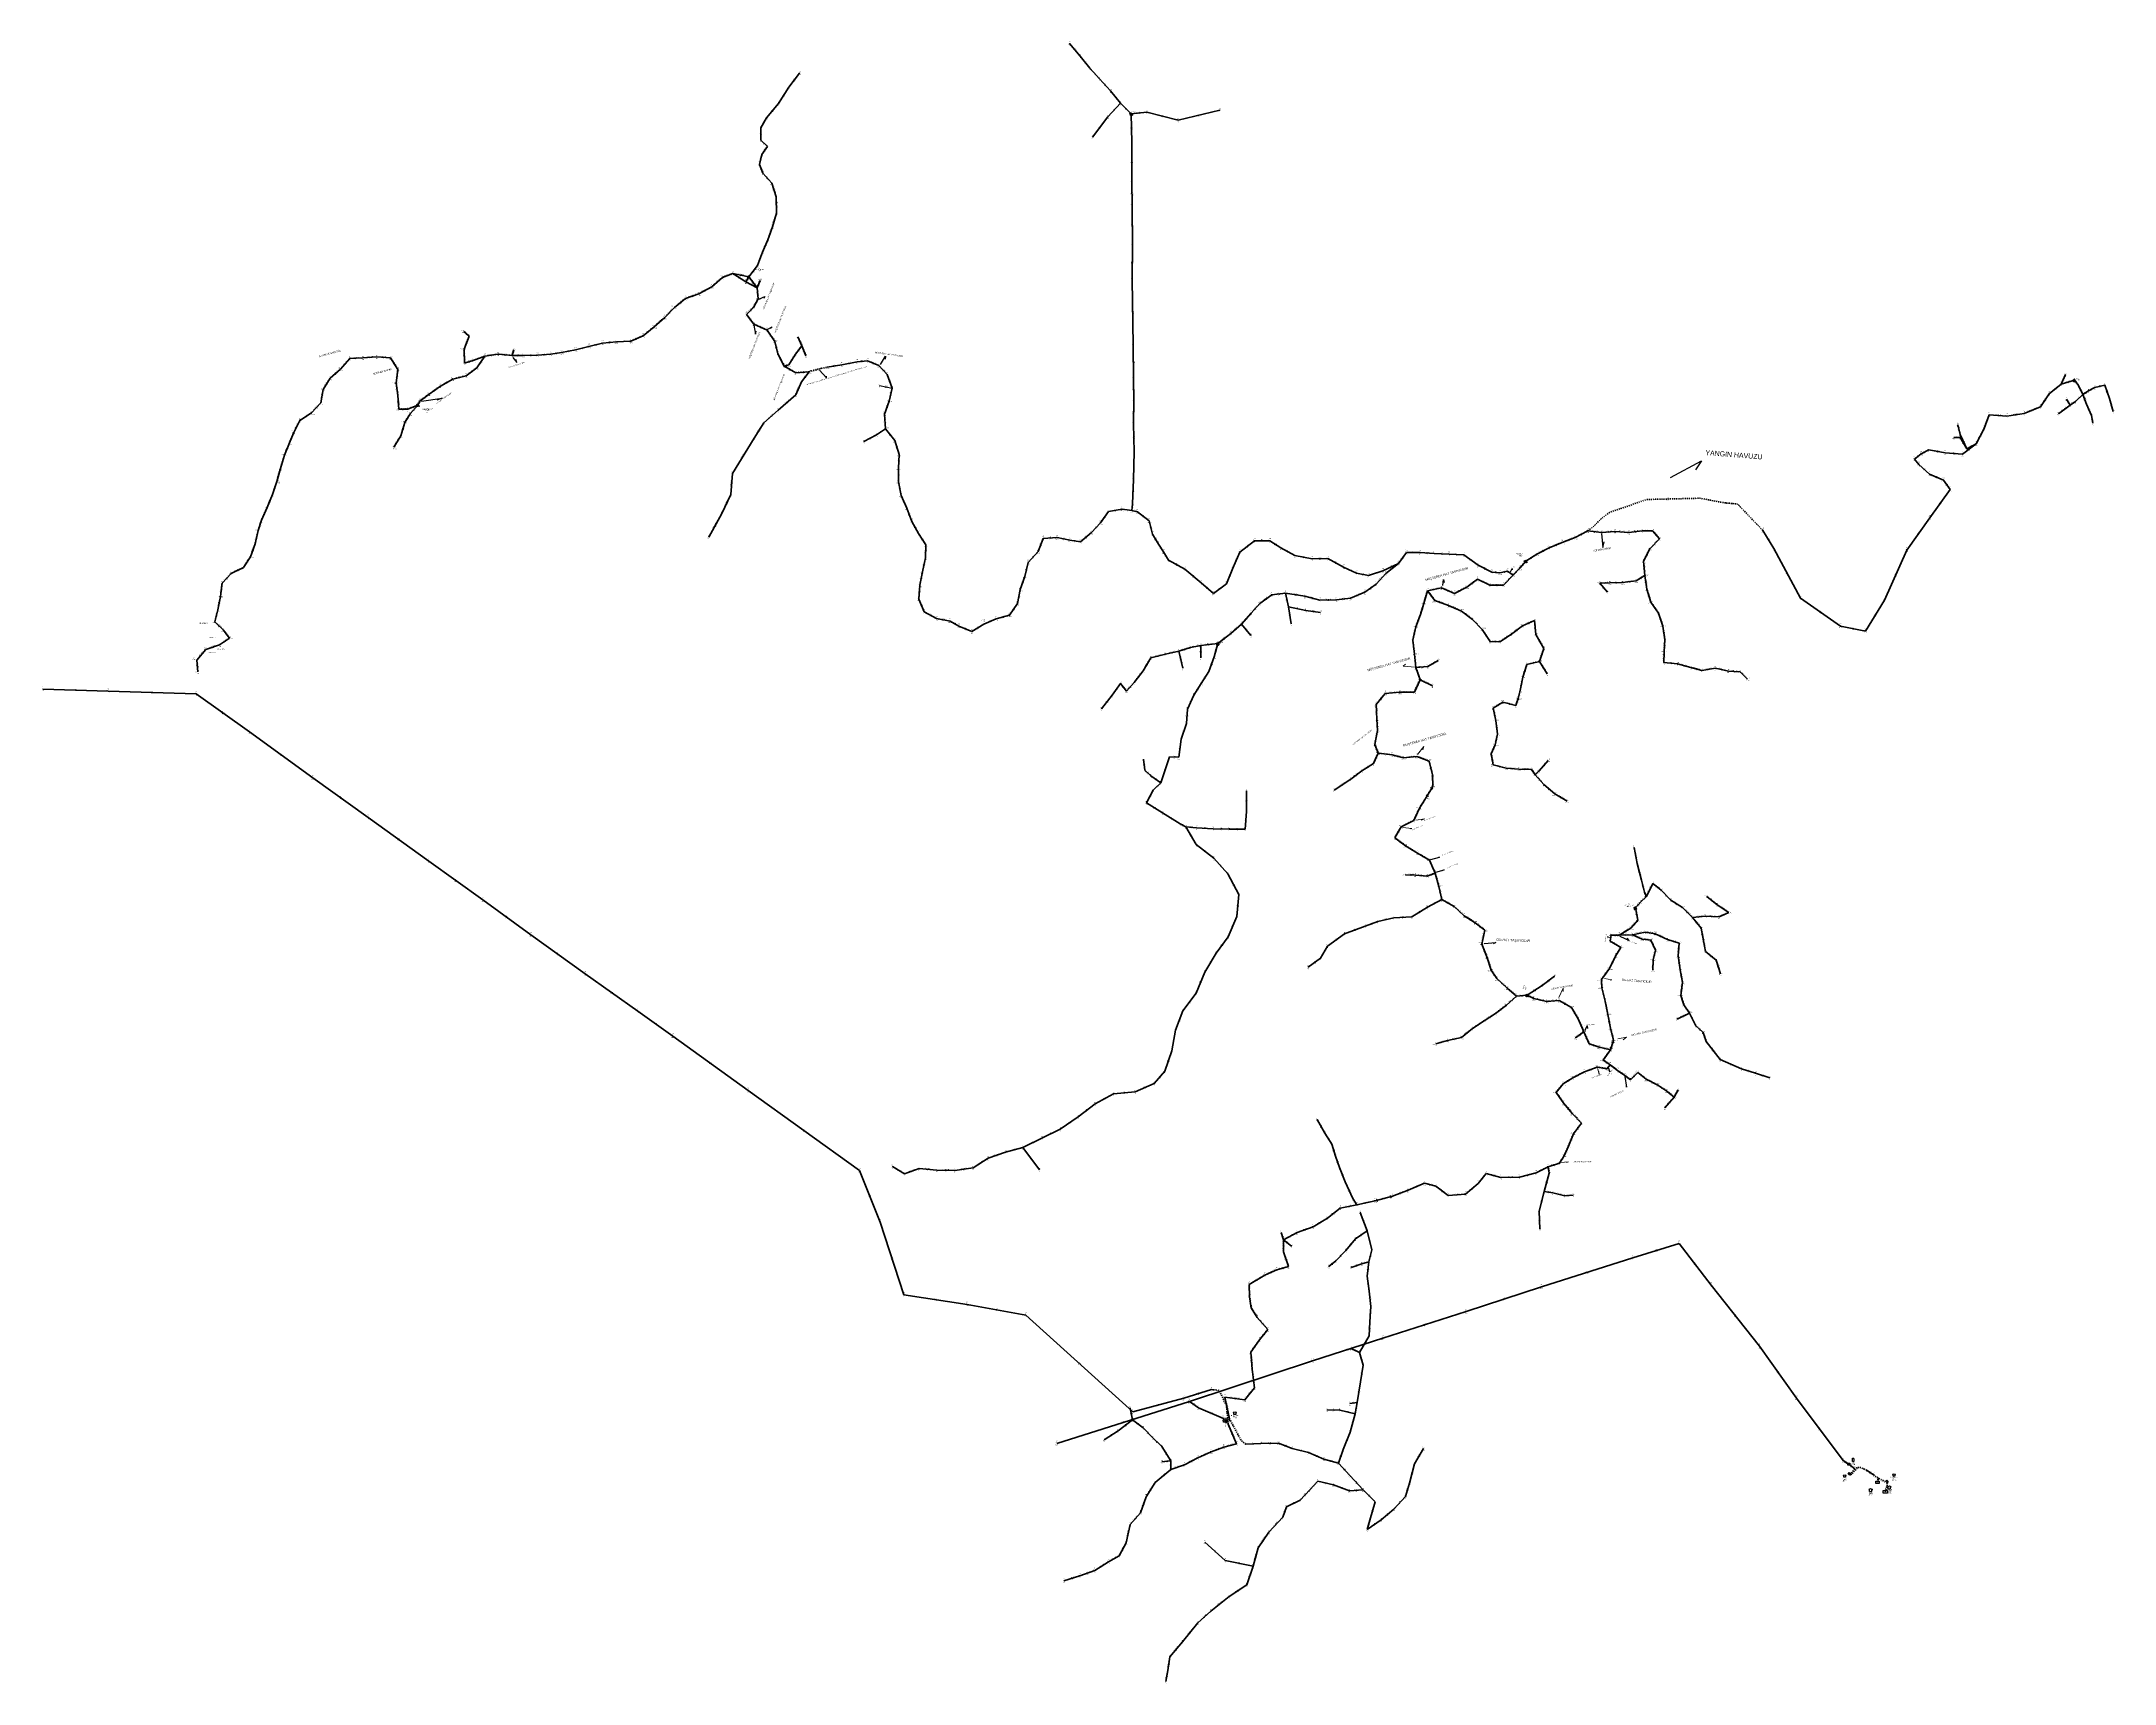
# Model space of a CAD drawing. Header units: millimetres. Extents: x 533588 to 538589, y 4082985 to 4086946.
import ezdxf
from ezdxf.enums import TextEntityAlignment as Align

# ---------------------------------------------------------------- set-up
doc = ezdxf.new("R2010")
doc.units = ezdxf.units.MM
doc.linetypes.add('DASHDOT', pattern=[5, 2.5, -1.25, 0, -1.25])
for name, color, linetype, lineweight in [('DIREK_AG_MEVCUT', 120, 'Continuous', 25), ('DIREK_AG_YENI', 108, 'Continuous', 25), ('DIREK_ENH_MEVCUT', 6, 'Continuous', 25), ('DIREK_ENH_YENI', 6, 'Continuous', 25), ('DIREK_OG_MEVCUT', 16, 'Continuous', 25), ('DIREK_OG_YENI', 10, 'Continuous', 25), ('HAT_ABONE_HAVAI_MEVCUT', 56, 'Continuous', 30), ('HAT_AG_HAVAI_BYSK', 3, 'Continuous', 50), ('HAT_AG_HAVAI_MEVCUT', 126, 'Continuous', 50), ('HAT_AG_HAVAI_YENI', 3, 'Continuous', 50), ('HAT_AG_YERALTI_MEVCUT', 126, 'DASHDOT', 50), ('HAT_ENH_HAVAI_MEVCUT', 6, 'Continuous', 70), ('HAT_ENH_HAVAI_YENI', 6, 'Continuous', 70), ('HAT_OG_HAVAI_BYSK', 1, 'Continuous', 70), ('HAT_OG_HAVAI_MEVCUT', 48, 'Continuous', 70), ('HAT_OG_HAVAI_YENI', 1, 'Continuous', 70), ('HAT_OG_YERALTI_MEVCUT', 48, 'DASHDOT', 70), ('HAT_OG_YERALTI_YENI', 1, 'DASHDOT', 70), ('KULLANICI', 1, 'Continuous', 25), ('TRAFO_MEVCUT', 5, 'Continuous', 30), ('TRAFO_TADILAT_BYSK', 5, 'Continuous', 30), ('TRAFO_YENI', 5, 'Continuous', 30)]:
    doc.layers.add(name, color=color, linetype=linetype, lineweight=lineweight)
doc.layers.add('NIA_AG', color=5, linetype='Continuous')
doc.styles.add('Direk', font='B_CAD')
doc.styles.get("Standard").update_dxf_attribs({"font": 'Arial'})

# ---------------------------------------------------------------- blocks, each defined once
blk = doc.blocks.new('AG_NIA', base_point=(-64.4296, 129.8924))
at = {"layer": 'NIA_AG'}
for p, q in [((-64.429604, 132.292432), (-65.529604, 132.292432)), ((-64.429604, 127.492432), (-65.529604, 127.492432)), ((-64.429604, 127.492432), (-64.429604, 132.292432))]:
    blk.add_line(p, q, dxfattribs=at)
blk = doc.blocks.new('YENI_DIREK')
h = blk.add_hatch(color=32)
h.paths.add_polyline_path([(-3.3, -0.5), (-3.1, -0.6), (-2.6, 0.1), (-1.9, -0.3), (-1.8, -0.2), (-2.5, 0.3), (-2.1, 1), (-2.3, 1.1)])
h.paths.add_polyline_path([(-3.4, -0.2), (-3.3, -0.2), (-2.6, 1), (-2.7, 1.1)])
h.paths.add_polyline_path([(-3.5, 0.3), (-3.4, 0.2), (-3, 0.8), (-3.1, 0.9)])
h.paths.add_polyline_path([(-3.4, 0.7), (-3.5, 0.8), (-3.6, 0.7), (-3.5, 0.6)])
h.paths.add_polyline_path([(-1.3, -1.4), (-1.5, -1.4), (-1.5, -2.3), (-2.2, -2.3), (-2.5, -3.5), (-2.4, -3.5), (-2.2, -2.5), (-1.9, -2.5), (-2.1, -3.5), (-2, -3.5), (-1.8, -2.5), (-1.5, -2.5), (-1.7, -3.5), (-1.6, -3.5), (-1.4, -2.5), (-1.1, -2.5), (-1.3, -3.5), (-1.2, -3.5), (-1, -2.5), (-0.7, -2.5), (-0.9, -3.5), (-0.8, -3.5), (-0.5, -2.3), (-1.3, -2.3)])
at = {"layer": 'TRAFO_YENI'}
for points in [[(2.3, -1.6), (2.1, -1.9), (2, -1.4), (1.9, -1.4), (2, -2.3), (2.2, -2), (2.3, -2.7), (2.1, -2.7), (2.4, -2.9), (2.4, -2.9), (2.6, -2.5), (2.4, -2.6)], [(2.3, -1.6), (2.1, -1.9), (2, -1.4), (1.9, -1.4), (2, -2.3), (2.2, -2), (2.3, -2.7), (2.1, -2.7), (2.4, -2.9), (1.9, -3.2), (2.2, -3.8), (2.2, -3.7), (2, -3.3), (2.2, -3.1), (2.4, -3.6), (2.5, -3.6), (2.3, -3.1), (2.5, -2.9), (2.6, -3.4), (2.7, -3.4), (2.5, -2.9), (2.7, -2.8), (2.9, -3.2), (2.9, -3.2), (2.8, -2.7), (2.9, -2.6), (3.1, -3.1), (3.2, -3), (2.9, -2.4), (2.4, -2.9), (2.6, -2.5), (2.4, -2.6)], [(2.9, -2.6), (3.1, -3.1), (3.2, -3), (2.9, -2.4), (2.4, -2.9), (2.6, -2.5), (2.4, -2.6), (2.3, -1.6), (2.1, -1.9), (2, -1.4), (1.9, -1.4), (2, -2.3), (2.2, -2), (2.3, -2.7), (2.1, -2.7), (2.4, -2.9), (1.9, -3.2), (2.2, -3.8), (2.2, -3.7), (2, -3.3), (2.2, -3.1), (2.4, -3.6), (2.5, -3.6), (2.3, -3.1), (2.5, -2.9), (2.6, -3.4), (2.7, -3.4), (2.5, -2.9), (2.7, -2.8), (2.9, -3.2), (2.9, -3.2), (2.8, -2.7)]]:
    blk.add_hatch(color=32, dxfattribs=at).paths.add_polyline_path(points)
at = {"layer": 'TRAFO_TADILAT_BYSK', "color": 32, "flags": 128}
for points in [[(-3.5, 0.6), (-3.4, 0.7), (-3.5, 0.8), (-3.6, 0.7), (-3.5, 0.6)], [(-3.4, 0.2), (-3, 0.8), (-3.1, 0.9), (-3.5, 0.3), (-3.4, 0.2)], [(-3.3, -0.2), (-2.6, 1), (-2.7, 1.1), (-3.4, -0.2), (-3.3, -0.2)], [(-1.8, -0.2), (-2.5, 0.3), (-2.1, 1), (-2.3, 1.1), (-3.3, -0.5), (-3.1, -0.6), (-2.6, 0.1), (-1.9, -0.3), (-1.8, -0.2)], [(-1.3, -1.4), (-1.5, -1.4), (-1.5, -2.3), (-2.2, -2.3), (-2.5, -3.5), (-2.4, -3.5), (-2.2, -2.5), (-1.9, -2.5), (-2.1, -3.5), (-2, -3.5), (-1.8, -2.5), (-1.5, -2.5), (-1.7, -3.5), (-1.6, -3.5), (-1.4, -2.5), (-1.1, -2.5), (-1.3, -3.5), (-1.2, -3.5), (-1, -2.5), (-0.7, -2.5), (-0.9, -3.5), (-0.8, -3.5), (-0.5, -2.3), (-1.3, -2.3), (-1.3, -1.4)]]:
    blk.add_lwpolyline(points, dxfattribs=at)
at = {"layer": 'TRAFO_YENI', "linetype": 'Continuous'}
for p, q in [((-2.5, -1.4), (0, 2.9)), ((2.5, -1.4), (0, 2.9)), ((-2.5, -1.4), (2.5, -1.4))]:
    blk.add_line(p, q, dxfattribs=at)
at = {"layer": 'TRAFO_YENI', "color": 32, "flags": 128}
blk.add_lwpolyline([(1.9, -1.4), (2, -1.4), (2.1, -1.9), (2.3, -1.6), (2.4, -2.6), (2.6, -2.5), (2.4, -2.9), (2.9, -2.4), (3.2, -3), (3.1, -3.1), (2.9, -2.6), (2.8, -2.7), (2.9, -3.2), (2.9, -3.2), (2.7, -2.8), (2.5, -2.9), (2.7, -3.4), (2.6, -3.4), (2.5, -2.9), (2.3, -3.1), (2.5, -3.6), (2.4, -3.6), (2.2, -3.1), (2, -3.3), (2.2, -3.7), (2.2, -3.8), (1.9, -3.2), (2.4, -2.9), (2.1, -2.7), (2.3, -2.7), (2.2, -2), (2, -2.3), (1.9, -1.4)], dxfattribs=at)
at = {"layer": 'TRAFO_YENI', "linetype": 'Continuous'}
for points in [[(-2.5, -1.4), (0, -1.4), (0, 2.9)], [(0, -1.4), (0, 2.9), (2.5, -1.4)]]:
    blk.add_solid(points, dxfattribs=at)
blk = doc.blocks.new('MEV_DIREK')
h = blk.add_hatch(color=32)
h.paths.add_polyline_path([(-2.1, 1), (-2.4, 1.1), (-3.3, -0.5), (-3.1, -0.7), (-2.7, 0.1), (-1.9, -0.4), (-1.8, -0.2), (-2.6, 0.2)])
h.paths.add_polyline_path([(-3.5, -0.2), (-3.3, -0.2), (-2.6, 1), (-2.7, 1.1)])
h.paths.add_polyline_path([(-3.5, 0.3), (-3.4, 0.2), (-3.1, 0.8), (-3.2, 0.9)])
h.paths.add_polyline_path([(-3.6, 0.8), (-3.7, 0.7), (-3.5, 0.6), (-3.5, 0.7)])
h.paths.add_polyline_path([(-1.5, -2.3), (-2.3, -2.3), (-2.5, -3.5), (-2.4, -3.5), (-2.2, -2.5), (-1.9, -2.5), (-2.1, -3.5), (-2, -3.5), (-1.8, -2.5), (-1.5, -2.5), (-1.7, -3.5), (-1.6, -3.5), (-1.4, -2.5), (-1.1, -2.5), (-1.3, -3.5), (-1.2, -3.5), (-1, -2.5), (-0.7, -2.5), (-0.9, -3.5), (-0.8, -3.5), (-0.6, -2.3), (-1.3, -2.3), (-1.3, -1.4), (-1.5, -1.4)])
at = {"layer": 'TRAFO_MEVCUT'}
for points in [[(2.4, -1.6), (2.1, -1.9), (2.1, -1.4), (1.9, -1.4), (2, -2.3), (2.2, -2), (2.3, -2.7), (2.1, -2.7), (2.4, -2.9), (2.4, -2.9), (2.6, -2.5), (2.4, -2.6)], [(2.4, -1.6), (2.1, -1.9), (2.1, -1.4), (1.9, -1.4), (2, -2.3), (2.2, -2), (2.3, -2.7), (2.1, -2.7), (2.4, -2.9), (2, -3.2), (2.2, -3.8), (2.3, -3.7), (2.1, -3.3), (2.3, -3.1), (2.4, -3.6), (2.5, -3.6), (2.3, -3.1), (2.5, -2.9), (2.7, -3.4), (2.7, -3.4), (2.6, -2.9), (2.7, -2.8), (2.9, -3.2), (3, -3.2), (2.8, -2.7), (3, -2.6), (3.1, -3.1), (3.2, -3), (3, -2.4), (2.4, -2.9), (2.6, -2.5), (2.4, -2.6)], [(3, -2.6), (3.1, -3.1), (3.2, -3), (3, -2.4), (2.4, -2.9), (2.6, -2.5), (2.4, -2.6), (2.4, -1.6), (2.1, -1.9), (2.1, -1.4), (1.9, -1.4), (2, -2.3), (2.2, -2), (2.3, -2.7), (2.1, -2.7), (2.4, -2.9), (2, -3.2), (2.2, -3.8), (2.3, -3.7), (2.1, -3.3), (2.3, -3.1), (2.4, -3.6), (2.5, -3.6), (2.3, -3.1), (2.5, -2.9), (2.7, -3.4), (2.7, -3.4), (2.6, -2.9), (2.7, -2.8), (2.9, -3.2), (3, -3.2), (2.8, -2.7)]]:
    blk.add_hatch(color=32, dxfattribs=at).paths.add_polyline_path(points)
at = {"layer": 'TRAFO_MEVCUT', "linetype": 'Continuous'}
for p, q in [((-2.5, -1.4), (0, 2.9)), ((2.5, -1.4), (0, 2.9)), ((-2.5, -1.4), (2.5, -1.4))]:
    blk.add_line(p, q, dxfattribs=at)
at = {"layer": 'TRAFO_MEVCUT', "color": 32, "flags": 128}
blk.add_lwpolyline([(1.9, -1.4), (2.1, -1.4), (2.1, -1.9), (2.4, -1.6), (2.4, -2.6), (2.6, -2.5), (2.4, -2.9), (3, -2.4), (3.2, -3), (3.1, -3.1), (3, -2.6), (2.8, -2.7), (3, -3.2), (2.9, -3.2), (2.7, -2.8), (2.6, -2.9), (2.7, -3.4), (2.7, -3.4), (2.5, -2.9), (2.3, -3.1), (2.5, -3.6), (2.4, -3.6), (2.3, -3.1), (2.1, -3.3), (2.3, -3.7), (2.2, -3.8), (2, -3.2), (2.4, -2.9), (2.1, -2.7), (2.3, -2.7), (2.2, -2), (2, -2.3), (1.9, -1.4)], dxfattribs=at)
at = {"layer": 'TRAFO_TADILAT_BYSK', "color": 32, "flags": 128}
for points in [[(-3.5, 0.6), (-3.5, 0.7), (-3.6, 0.8), (-3.7, 0.7), (-3.5, 0.6)], [(-3.3, -0.2), (-2.6, 1), (-2.7, 1.1), (-3.5, -0.2), (-3.3, -0.2)], [(-3.4, 0.2), (-3.1, 0.8), (-3.2, 0.9), (-3.5, 0.3), (-3.4, 0.2)], [(-1.8, -0.2), (-2.6, 0.2), (-2.1, 1), (-2.4, 1.1), (-3.3, -0.5), (-3.1, -0.7), (-2.7, 0.1), (-1.9, -0.4), (-1.8, -0.2)], [(-1.3, -1.4), (-1.5, -1.4), (-1.5, -2.3), (-2.3, -2.3), (-2.5, -3.5), (-2.4, -3.5), (-2.2, -2.5), (-1.9, -2.5), (-2.1, -3.5), (-2, -3.5), (-1.8, -2.5), (-1.5, -2.5), (-1.7, -3.5), (-1.6, -3.5), (-1.4, -2.5), (-1.1, -2.5), (-1.3, -3.5), (-1.2, -3.5), (-1, -2.5), (-0.7, -2.5), (-0.9, -3.5), (-0.8, -3.5), (-0.6, -2.3), (-1.3, -2.3), (-1.3, -1.4)]]:
    blk.add_lwpolyline(points, dxfattribs=at)
blk = doc.blocks.new('MEV_BINA_KARE')
at = {"layer": 'TRAFO_MEVCUT', "linetype": 'Continuous'}
for p, q in [((-2.25, -2.25), (-2.25, 2.25)), ((-2.25, 2.25), (2.25, 2.25)), ((0, 1.8), (0, 2.7)), ((2.25, 2.25), (2.25, -2.25)), ((2.25, -2.25), (-2.25, -2.25))]:
    blk.add_line(p, q, dxfattribs=at)
blk = doc.blocks.new('MEV_BETKOSK')
at = {"layer": 'TRAFO_MEVCUT', "linetype": 'Continuous'}
for p, q in [((-3.4, 2), (0, 3.6)), ((-1.8, 2), (-3.4, 2)), ((-1.8, -2), (-1.8, 2)), ((0, 3.6), (3.4, 2)), ((3.4, 2), (1.8, 2)), ((1.8, 2), (1.8, -2)), ((1.8, -2), (-1.8, -2))]:
    blk.add_line(p, q, dxfattribs=at)
blk = doc.blocks.new('MEV_KULE')
at = {"layer": 'TRAFO_MEVCUT', "linetype": 'Continuous'}
for p, q in [((0, 4.726056), (-2.7455, 3.111056)), ((-1.4535, 3.111056), (-2.7455, 3.111056)), ((-1.4535, -3.111056), (-1.4535, 3.111056)), ((0, 4.726056), (2.7455, 3.111056)), ((1.4535, 3.111056), (2.7455, 3.111056)), ((1.4535, 3.111056), (1.4535, -3.111056)), ((-1.4535, -3.111056), (1.4535, -3.111056))]:
    blk.add_line(p, q, dxfattribs=at)
blk = doc.blocks.new('MEV_DM_KARE')
at = {"layer": 'TRAFO_MEVCUT', "linetype": 'Continuous'}
for p, q in [((-4.113809, 2.925), (4.113809, 2.925)), ((-4.113809, -2.925), (-4.113809, 2.925)), ((0, 2.475), (0, 3.375)), ((4.113809, 2.925), (4.113809, -2.925)), ((4.113809, -2.925), (-4.113809, -2.925))]:
    blk.add_line(p, q, dxfattribs=at)
blk = doc.blocks.new('MEV_DM')
at = {"layer": 'TRAFO_MEVCUT', "linetype": 'Continuous'}
for p, q in [((-4.4, 2.4), (0, 4.6)), ((-2.8, 2.4), (-4.4, 2.4)), ((-2.8, -2.4), (-2.8, 2.4)), ((0, 4.6), (4.4, 2.4)), ((4.4, 2.4), (2.8, 2.4)), ((2.8, -2.4), (2.8, 2.4)), ((-2.8, -2.4), (2.8, -2.4))]:
    blk.add_line(p, q, dxfattribs=at)
at = {"layer": 'TRAFO_MEVCUT', "linetype": 'Continuous', "width": 0.6}
blk.add_text('DM', height=2, rotation=90, dxfattribs=at).set_placement((5.417363, -0.010583), align=Align.CENTER)
blk = doc.blocks.new('MEV_INDMERK_KARE')
at = {"layer": 'TRAFO_MEVCUT', "linetype": 'Continuous'}
for p, q in [((-5.268651, -2.925), (-5.268651, 2.925)), ((-5.268651, 2.925), (5.268651, 2.925)), ((0, 2.535), (0, 3.315)), ((5.268651, 2.925), (5.268651, -2.925)), ((5.268651, -2.925), (-5.268651, -2.925))]:
    blk.add_line(p, q, dxfattribs=at)
blk = doc.blocks.new('MEV_INDMERK')
at = {"layer": 'TRAFO_MEVCUT', "linetype": 'Continuous'}
for p, q in [((-4.4, 2.4), (0, 4.6)), ((-2.8, 2.4), (-4.4, 2.4)), ((-2.8, -2.4), (-2.8, 2.4)), ((0, 4.6), (4.4, 2.4)), ((4.4, 2.4), (2.8, 2.4)), ((2.8, -2.4), (2.8, 2.4)), ((-2.8, -2.4), (2.8, -2.4))]:
    blk.add_line(p, q, dxfattribs=at)
at = {"layer": 'TRAFO_MEVCUT', "linetype": 'Continuous', "width": 0.6}
blk.add_text('İND.', height=2, rotation=90, dxfattribs=at).set_placement((5.417363, -0.010583), align=Align.CENTER)

msp = doc.modelspace()

# ---------------------------------------------------------------- linework, layer by layer
at = {"layer": 'HAT_ABONE_HAVAI_MEVCUT'}
msp.add_line((535609.624832, 4086116.165975), (535640.171, 4086109.671), dxfattribs=at)
at = {"layer": 'HAT_AG_HAVAI_BYSK'}
for p, q in [((535315.771102, 4086405.253998), (535294.376977, 4086378.237057)), ((535421.430316, 4086124.91972), (535440.17, 4086148.59)), ((535602.921394, 4085996.73944), (535624.303, 4086011.114)), ((537318.788, 4085765.053), (537352.016, 4085761.487)), ((536903.577, 4085435.445), (536932.516, 4085437.826)), ((537202.082, 4085450.378), (537220.554, 4085420.358)), ((536943.601, 4085391.801), (536913.871, 4085405.973)), ((536950.259, 4084939.679), (536931.243, 4084932.285)), ((536931.774654, 4084857.177677), (536966.438, 4084875.716)), ((537426.92, 4084791.064), (537457.013716, 4084797.420176)), ((537309.398, 4084556.901), (537288.849, 4084542.321)), ((537459.141, 4084442.336), (537439.136, 4084458.705)), ((537222.815, 4084230.904), (537225.479242, 4084215.790721))]:
    msp.add_line(p, q, dxfattribs=at)
at = {"layer": 'HAT_AG_HAVAI_MEVCUT'}
for p, q in [((536068.305192, 4086941.321789), (536094.235928, 4086910.300598)), ((536094.235928, 4086910.300598), (536117.124081, 4086881.286437)), ((535416.981992, 4086869.33007), (535391.252583, 4086835.829899)), ((536117.124081, 4086881.286437), (536140.813087, 4086855.727246)), ((535391.252583, 4086835.829899), (535366.289796, 4086795.892799)), ((536140.813087, 4086855.727246), (536167.397728, 4086826.452365)), ((536167.397728, 4086826.452365), (536191.217685, 4086797.003044)), ((535337.605505, 4086761.906189), (535323.523969, 4086737.8463)), ((535366.289796, 4086795.892799), (535337.605505, 4086761.906189)), ((536160.567437, 4086763.963115), (536123.77602, 4086714.789984)), ((536191.217685, 4086797.003044), (536160.567437, 4086763.963115)), ((536191.217685, 4086797.003044), (536216.903, 4086771.222)), ((536254.939767, 4086775.18502), (536216.903, 4086771.222)), ((536330.209489, 4086755.696177), (536254.939767, 4086775.18502)), ((536431.188394, 4086780.256467), (536330.209489, 4086755.696177)), ((535323.523969, 4086737.8463), (535323.912831, 4086708.043143)), ((535323.912831, 4086708.043143), (535339.380588, 4086692.603758)), ((535326.101546, 4086673.479293), (535319.955028, 4086649.171159)), ((535339.380588, 4086692.603758), (535326.101546, 4086673.479293)), ((535319.955028, 4086649.171159), (535328.648722, 4086628.410201)), ((535328.648722, 4086628.410201), (535349.804561, 4086604.275318)), ((535349.804561, 4086604.275318), (535360.64226, 4086571.204719)), ((535360.64226, 4086571.204719), (535361.569147, 4086531.302283)), ((535361.569147, 4086531.302283), (535351.345716, 4086499.091258)), ((535340.417216, 4086467.667956), (535327.817484, 4086437.431018)), ((535351.345716, 4086499.091258), (535340.417216, 4086467.667956)), ((535327.817484, 4086437.431018), (535315.771102, 4086405.253998)), ((535407.776508, 4086093.129324), (535421.430316, 4086124.91972)), ((538460.720046, 4086119.149467), (538471.07703, 4086142.630485)), ((538502.138763, 4086115.68504), (538493.084, 4086128.656)), ((538513.28409, 4086094.36431), (538502.138763, 4086115.68504)), ((538542.172196, 4086110.743261), (538526.601732, 4086102.846394)), ((538566.01723, 4086116.387576), (538542.172196, 4086110.743261)), ((538577.103195, 4086084.376598), (538566.01723, 4086116.387576)), ((535365.134038, 4086056.40134), (535407.776508, 4086093.129324)), ((538482.238419, 4086068.815442), (538454.087666, 4086047.809037)), ((538482.238419, 4086068.815442), (538473.835989, 4086083.284357)), ((538494.998957, 4086077.322467), (538482.238419, 4086068.815442)), ((538513.28409, 4086094.36431), (538494.998957, 4086077.322467)), ((538526.601732, 4086102.846394), (538513.28409, 4086094.36431)), ((538513.28409, 4086094.36431), (538521.918053, 4086071.311329)), ((538521.918053, 4086071.311329), (538533.896636, 4086043.480199)), ((538586.523196, 4086053.368683), (538577.103195, 4086084.376598)), ((535307.480936, 4085989.221381), (535330.994189, 4086026.170301)), ((535330.994189, 4086026.170301), (535365.134038, 4086056.40134)), ((538217.185453, 4085997.967567), (538211.325848, 4086021.396226)), ((538533.896636, 4086043.480199), (538537.304547, 4086025.383719)), ((535255.075122, 4085903.899686), (535307.480936, 4085989.221381)), ((535572.082554, 4085980.774564), (535602.921394, 4085996.73944)), ((538216.756703, 4085990.492014), (538201.503317, 4085990.688995)), ((538233.155832, 4085963.109199), (538216.756703, 4085990.492014)), ((538233.155832, 4085963.109199), (538217.185453, 4085997.967567)), ((538255.538369, 4085974.868324), (538233.155832, 4085963.109199)), ((535250.998474, 4085853.414361), (535255.075122, 4085903.899686)), ((535229.135052, 4085806.884201), (535250.998474, 4085853.414361)), ((535197.809196, 4085749.921972), (535229.135052, 4085806.884201)), ((537352.016, 4085761.487), (537384.486, 4085764.106)), ((537384.486, 4085764.106), (537417.813, 4085761.702)), ((537417.813, 4085761.702), (537449.791, 4085765.455)), ((537449.791, 4085765.455), (537474.758, 4085765.614)), ((537474.758, 4085765.614), (537491.717, 4085745.959)), ((537468.732, 4085721.739), (537453.011, 4085692.064)), ((537491.717, 4085745.959), (537468.732, 4085721.739)), ((537456.589, 4085657.941), (537435.447, 4085644.436)), ((537453.011, 4085692.064), (537456.589, 4085657.941)), ((537456.589, 4085657.941), (537461.073, 4085624.824)), ((536596.225229, 4085582.219945), (536589.643144, 4085614.646161)), ((537371.766, 4085639.706), (537348.01, 4085638.801)), ((537348.01, 4085638.801), (537365.839, 4085617.321)), ((537402.326229, 4085640.504235), (537371.766, 4085639.706)), ((537435.447, 4085644.436), (537402.326229, 4085640.504235)), ((537461.073, 4085624.824), (537470.408, 4085593.322)), ((536602.847237, 4085541.164177), (536596.225229, 4085582.219945)), ((536596.225229, 4085582.219945), (536638.228719, 4085573.585018)), ((536638.228719, 4085573.585018), (536674.056687, 4085568.747369)), ((537470.408, 4085593.322), (537489.517, 4085566.955)), ((537489.517, 4085566.955), (537499.49, 4085535.241)), ((536505.934771, 4085512.833558), (536483.39075, 4085539.964249)), ((537499.49, 4085535.241), (537504.648, 4085502.239)), ((536246.091535, 4085427.585962), (536264.288995, 4085458.772533)), ((536264.288995, 4085458.772533), (536299.596101, 4085467.656198)), ((536299.596101, 4085467.656198), (536331.809312, 4085475.396595)), ((536331.809312, 4085475.396595), (536359.866238, 4085483.710522)), ((536341.282107, 4085434.152023), (536331.809312, 4085475.396595)), ((536359.866238, 4085483.710522), (536384.69642, 4085489.107383)), ((536384.69642, 4085489.107383), (536425.771, 4085493.415)), ((536384.771796, 4085458.941253), (536384.69642, 4085489.107383)), ((536404.410045, 4085425.935377), (536417.599925, 4085461.080771)), ((536417.599925, 4085461.080771), (536425.771, 4085493.415)), ((537502.702, 4085473.88), (537502.129, 4085447.678)), ((537504.648, 4085502.239), (537502.702, 4085473.88)), ((536224.363829, 4085399.494993), (536246.091535, 4085427.585962)), ((536386.203597, 4085396.835602), (536404.410045, 4085425.935377)), ((536932.516, 4085437.826), (536957.678, 4085452.531)), ((537502.129, 4085447.678), (537535.175, 4085444.362)), ((537535.175, 4085444.362), (537567.531, 4085435.768)), ((537567.531, 4085435.768), (537593.736, 4085428.609)), ((537593.736, 4085428.609), (537626.485, 4085433.724)), ((537626.485, 4085433.724), (537658.293, 4085427.195)), ((537658.293, 4085427.195), (537686.005, 4085425.483)), ((537704.193, 4085407.919), (537686.005, 4085425.483)), ((536145.25954, 4085336.140323), (536171.542059, 4085368.985024)), ((536171.542059, 4085368.985024), (536191.429798, 4085396.895503)), ((536191.429798, 4085396.895503), (536205.664303, 4085378.915942)), ((536205.664303, 4085378.915942), (536224.363829, 4085399.494993)), ((536352.803008, 4085335.410231), (536368.099606, 4085368.774159)), ((536368.099606, 4085368.774159), (536386.203597, 4085396.835602)), ((536350.412403, 4085300.489435), (536352.803008, 4085335.410231)), ((536332.026453, 4085219.046109), (536337.610451, 4085262.605111)), ((536337.610451, 4085262.605111), (536350.412403, 4085300.489435)), ((536247.11701, 4085214.54723), (536249.867047, 4085188.096841)), ((536288.253601, 4085157.110623), (536309.840229, 4085220.500613)), ((536309.840229, 4085220.500613), (536332.026453, 4085219.046109)), ((536249.867047, 4085188.096841), (536264.29135, 4085174.614676)), ((536264.29135, 4085174.614676), (536288.253601, 4085157.110623)), ((536270.444364, 4085139.66478), (536288.253601, 4085157.110623)), ((536253.820931, 4085109.190276), (536270.444364, 4085139.66478)), ((536292.731257, 4085084.9621), (536253.820931, 4085109.190276)), ((536495.201481, 4085138.386214), (536495.283602, 4085088.510306)), ((536335.582856, 4085058.714301), (536292.731257, 4085084.9621)), ((536349.219803, 4085051.136737), (536335.582856, 4085058.714301)), ((536495.283602, 4085088.510306), (536491.771057, 4085046.002103)), ((536374.9214, 4085049.333732), (536349.219803, 4085051.136737)), ((536373.498586, 4085008.649802), (536349.219803, 4085051.136737)), ((536416.602264, 4084975.381261), (536373.498586, 4085008.649802)), ((536415.203112, 4085046.885436), (536374.9214, 4085049.333732)), ((536453.482685, 4085045.507096), (536415.203112, 4085046.885436)), ((536491.771057, 4085046.002103), (536453.482685, 4085045.507096)), ((536450.080332, 4084938.202772), (536416.602264, 4084975.381261)), ((537437.689446, 4084962.611777), (537430.417305, 4085001.611628)), ((537448.236029, 4084922.508463), (537437.689446, 4084962.611777)), ((536476.560281, 4084887.919941), (536450.080332, 4084938.202772)), ((536903.037, 4084935.086), (536878.894, 4084935.398)), ((536931.243, 4084932.285), (536903.037, 4084935.086)), ((537455.509321, 4084893.552389), (537448.236029, 4084922.508463)), ((537475.56, 4084914.634), (537460.093, 4084883.668)), ((537495.279, 4084898.341), (537475.56, 4084914.634)), ((536471.61449, 4084835.370308), (536476.560281, 4084887.919941)), ((536931.774654, 4084857.177677), (536894.231487, 4084834.388111)), ((537446.994, 4084870.3), (537433.413, 4084855.826)), ((537460.093, 4084883.668), (537446.994, 4084870.3)), ((537460.093, 4084883.668), (537455.509321, 4084893.552389)), ((537495.279, 4084898.341), (537518.968, 4084874.335)), ((537518.968, 4084874.335), (537547.149, 4084856.637)), ((537605.778, 4084883.351), (537630.657, 4084863.153)), ((537658.591, 4084844.451), (537630.657, 4084863.153)), ((536451.009464, 4084786.210177), (536471.61449, 4084835.370308)), ((536781.936, 4084811.885), (536731.708732, 4084792.985632)), ((536811.838759, 4084823.147662), (536781.936, 4084811.885)), ((536850.99493, 4084831.799096), (536811.838759, 4084823.147662)), ((536894.231487, 4084834.388111), (536850.99493, 4084831.799096)), ((537547.149, 4084856.637), (537571.017, 4084833.014)), ((537571.017, 4084833.014), (537602.726, 4084835.905)), ((537571.017, 4084833.014), (537592.194, 4084807.178)), ((537592.194, 4084807.178), (537597.899, 4084776.497)), ((537635.217, 4084833.926), (537602.726, 4084835.905)), ((537658.591, 4084844.451), (537635.217, 4084833.926)), ((536421.718757, 4084746.337577), (536451.009464, 4084786.210177)), ((536690.472573, 4084763.470724), (536673.977179, 4084734.461583)), ((536731.708732, 4084792.985632), (536690.472573, 4084763.470724)), ((537457.013716, 4084797.420176), (537480.838, 4084793.553)), ((537480.838, 4084793.553), (537510.938, 4084779.608)), ((537510.938, 4084779.608), (537538.763, 4084770.732)), ((537538.763, 4084770.732), (537536.543, 4084740.476)), ((537597.899, 4084776.497), (537602.278, 4084750.645)), ((536394.421846, 4084701.120679), (536421.718757, 4084746.337577)), ((536673.977179, 4084734.461583), (536643.830425, 4084712.562525)), ((537536.543, 4084740.476), (537541.588, 4084706.754)), ((537602.278, 4084750.645), (537628.42, 4084729.496)), ((537628.42, 4084729.496), (537639.2, 4084696.765)), ((536373.497976, 4084649.875892), (536394.421846, 4084701.120679)), ((537208.865833, 4084668.515145), (537172.208, 4084645.075)), ((537208.865833, 4084668.515145), (537238.398285, 4084690.889004)), ((537541.588, 4084706.754), (537547.019, 4084676.175)), ((537547.019, 4084676.175), (537542.956, 4084644.613)), ((536324.341211, 4084560.982567), (536342.050962, 4084607.374775)), ((536342.050962, 4084607.374775), (536373.497976, 4084649.875892)), ((537542.956, 4084644.613), (537550.401, 4084622.07)), ((537550.401, 4084622.07), (537563.651, 4084601.649)), ((536314.74945, 4084511.095909), (536324.341211, 4084560.982567)), ((537534.29269, 4084587.172709), (537563.651, 4084601.649)), ((537563.651, 4084601.649), (537579.14, 4084571.043)), ((537596.714, 4084554.895), (537579.14, 4084571.043)), ((536298.585284, 4084461.767662), (536314.74945, 4084511.095909)), ((537596.714, 4084554.895), (537603.926107, 4084533.778366)), ((537603.926107, 4084533.778366), (537637.884, 4084489.884)), ((536272.871773, 4084431.943091), (536298.585284, 4084461.767662)), ((537637.884, 4084489.884), (537689.591824, 4084467.64073)), ((537689.591824, 4084467.64073), (537723.567942, 4084456.768042)), ((536130.011942, 4084383.308674), (536174.714199, 4084406.992498)), ((536174.714199, 4084406.992498), (536226.434076, 4084412.122279)), ((536226.434076, 4084412.122279), (536272.871773, 4084431.943091)), ((537459.141, 4084442.336), (537487.243, 4084427.862)), ((537487.243, 4084427.862), (537509.031, 4084414.098)), ((537509.031, 4084414.098), (537526.69, 4084399.088)), ((537526.69, 4084399.088), (537537.003, 4084417.058)), ((537723.567942, 4084456.768042), (537757.562508, 4084446.112215)), ((536088.870616, 4084351.93755), (536130.011942, 4084383.308674)), ((537526.69, 4084399.088), (537504.505, 4084373.351)), ((536045.356, 4084322.09), (536002.838836, 4084301.046391)), ((536045.356, 4084322.09), (536088.870616, 4084351.93755)), ((536684.600159, 4084311.990466), (536665.624335, 4084345.436593)), ((536700.792162, 4084285.541967), (536684.600159, 4084311.990466)), ((535871.716176, 4084251.707896), (535914.088296, 4084266.259529)), ((535914.088296, 4084266.259529), (535955.264707, 4084277.874167)), ((536002.838836, 4084301.046391), (535955.264707, 4084277.874167)), ((535995.539227, 4084223.555247), (535955.264707, 4084277.874167)), ((536710.186886, 4084256.837678), (536700.792162, 4084285.541967)), ((536719.541108, 4084229.265545), (536710.186886, 4084256.837678)), ((535641.051196, 4084232.166257), (535669.771119, 4084214.159733)), ((535669.771119, 4084214.159733), (535705.266693, 4084227.229456)), ((535705.266693, 4084227.229456), (535748.208331, 4084223.364397)), ((535748.208331, 4084223.364397), (535791.571437, 4084222.471991)), ((535791.571437, 4084222.471991), (535835.717675, 4084228.821586)), ((535835.717675, 4084228.821586), (535871.716176, 4084251.707896)), ((536733.233599, 4084195.073573), (536719.541108, 4084229.265545)), ((537213.524645, 4084171.789335), (537225.479242, 4084215.790721)), ((536751.448196, 4084154.790739), (536733.233599, 4084195.073573)), ((537213.524645, 4084171.789335), (537201.53248, 4084124.363541)), ((537233.920586, 4084168.233119), (537213.524645, 4084171.789335)), ((537263.022682, 4084161.439875), (537233.920586, 4084168.233119)), ((537283.688034, 4084162.620592), (537263.022682, 4084161.439875)), ((536761.821566, 4084139.586257), (536751.448196, 4084154.790739)), ((536786.158855, 4084076.488749), (536769.863799, 4084120.790026)), ((537201.53248, 4084124.363541), (537203.175084, 4084080.521057)), ((536584.738036, 4084054.758892), (536579.292813, 4084072.845545)), ((536734.739108, 4084029.689443), (536758.219726, 4084057.662066)), ((536758.219726, 4084057.662066), (536786.158855, 4084076.488749)), ((536797.269175, 4084030.93484), (536786.158855, 4084076.488749)), ((536604.094591, 4084039.61964), (536584.738036, 4084054.758892)), ((536711.036964, 4084004.169532), (536734.739108, 4084029.689443)), ((536790.657378, 4084002.345282), (536797.269175, 4084030.93484)), ((536693.994152, 4083991.061532), (536711.036964, 4084004.169532)), ((536773.31006, 4083996.902956), (536747.763394, 4083988.249712)), ((536790.657378, 4084002.345282), (536773.31006, 4083996.902956)), ((536786.683561, 4083967.356813), (536790.657378, 4084002.345282)), ((536791.241534, 4083931.273994), (536786.683561, 4083967.356813)), ((536795.334171, 4083894.356836), (536791.241534, 4083931.273994)), ((536790.906001, 4083823.671286), (536792.481474, 4083857.569337)), ((536792.481474, 4083857.569337), (536795.334171, 4083894.356836)), ((536768.170549, 4083782.96924), (536790.906001, 4083823.671286)), ((536768.170549, 4083782.96924), (536747.866582, 4083793.091964)), ((536776.397191, 4083752.424266), (536768.170549, 4083782.96924)), ((536762.459767, 4083662.732887), (536770.61634, 4083712.606189)), ((536770.61634, 4083712.606189), (536776.397191, 4083752.424266)), ((536762.459767, 4083662.732887), (536744.284715, 4083659.918411)), ((536757.296893, 4083635.615373), (536762.459767, 4083662.732887)), ((536220.334549, 4083620.986296), (536185.406966, 4083594.050375)), ((536220.334549, 4083620.986296), (536214.670931, 4083648.769802)), ((536246.231853, 4083601.281845), (536220.334549, 4083620.986296)), ((536720.420479, 4083643.902025), (536689.875928, 4083645.147764)), ((536757.296893, 4083635.615373), (536720.420479, 4083643.902025)), ((536745.168173, 4083591.05862), (536757.296893, 4083635.615373)), ((536185.406966, 4083594.050375), (536152.108742, 4083572.902516)), ((536269.424257, 4083577.278842), (536246.231853, 4083601.281845)), ((536291.064828, 4083556.304147), (536269.424257, 4083577.278842)), ((536493.549921, 4083562.203518), (536530.216567, 4083563.547972)), ((536530.216567, 4083563.547972), (536572.471232, 4083564.871027)), ((536572.471232, 4083564.871027), (536605.771428, 4083551.644056)), ((536728.490549, 4083549.395792), (536745.168173, 4083591.05862)), ((536312.836264, 4083521.823859), (536291.064828, 4083556.304147)), ((536312.836264, 4083521.823859), (536291.256959, 4083519.313696)), ((536312.661744, 4083501.320295), (536312.836264, 4083521.823859)), ((536605.771428, 4083551.644056), (536644.854817, 4083542.040342)), ((536644.854817, 4083542.040342), (536681.738021, 4083526.129147)), ((536681.738021, 4083526.129147), (536717.170417, 4083516.406351)), ((536717.170417, 4083516.406351), (536728.490549, 4083549.395792)), ((536717.170417, 4083516.406351), (536744.312562, 4083486.573395)), ((536888.526701, 4083468.364923), (536900.201133, 4083514.704244)), ((536900.201133, 4083514.704244), (536922.151826, 4083552.005025)), ((536648.246895, 4083452.363705), (536667.305326, 4083472.948671)), ((536704.882071, 4083464.286571), (536667.305326, 4083472.948671)), ((536743.427815, 4083449.880714), (536704.882071, 4083464.286571)), ((536744.312562, 4083486.573395), (536776.515469, 4083451.646296)), ((536888.526701, 4083468.364923), (536878.826969, 4083435.569579)), ((536591.393896, 4083410.770765), (536582.617187, 4083386.122665)), ((536625.137474, 4083427.096676), (536591.393896, 4083410.770765)), ((536648.246895, 4083452.363705), (536625.137474, 4083427.096676)), ((536776.515469, 4083451.646296), (536743.427815, 4083449.880714)), ((536776.515469, 4083451.646296), (536805.383562, 4083423.247837)), ((536805.383562, 4083423.247837), (536793.014917, 4083379.203813)), ((536851.097533, 4083405.482789), (536878.826969, 4083435.569579)), ((536582.617187, 4083386.122665), (536549.021517, 4083349.79135)), ((536820.134661, 4083379.855708), (536786.734705, 4083356.272077)), ((536793.014917, 4083379.203813), (536786.734705, 4083356.272077)), ((536820.134661, 4083379.855708), (536851.097533, 4083405.482789)), ((536443.485479, 4083281.880112), (536394.429279, 4083326.067006)), ((536523.089921, 4083311.705388), (536511.23029, 4083267.747046)), ((536549.021517, 4083349.79135), (536523.089921, 4083311.705388)), ((536511.23029, 4083267.747046), (536443.485479, 4083281.880112)), ((536511.23029, 4083267.747046), (536496.015351, 4083223.073632)), ((536496.015351, 4083223.073632), (536453.190971, 4083194.864808)), ((536408.838035, 4083159.673212), (536377.648721, 4083131.365245)), ((536453.190971, 4083194.864808), (536408.838035, 4083159.673212)), ((536377.648721, 4083131.365245), (536340.856748, 4083085.006071)), ((536340.856748, 4083085.006071), (536310.333885, 4083048.977461)), ((536305.110436, 4083016.006873), (536300.99312, 4082989.879282)), ((536310.333885, 4083048.977461), (536305.110436, 4083016.006873))]:
    msp.add_line(p, q, dxfattribs=at)
at = {"layer": 'HAT_AG_HAVAI_YENI'}
for p, q in [((535256.374602, 4086385.975229), (535294.376977, 4086378.237057)), ((535314.427, 4086351.409), (535294.376977, 4086378.237057)), ((535314.427, 4086351.409), (535322.07738, 4086369.186539)), ((534620.149, 4086235.239), (534606.721, 4086246.186)), ((534620.149, 4086235.239), (534607.592, 4086203.391)), ((535422.599036, 4086211.838186), (535407.21249, 4086191.202698)), ((535422.599036, 4086211.838186), (535413.115538, 4086233.503984)), ((535422.599036, 4086211.838186), (535432.103285, 4086187.723783)), ((534309.384, 4086155.447), (534331.709, 4086180.889)), ((534363.42, 4086182.376), (534331.709, 4086180.889)), ((534397.078, 4086184.761), (534363.42, 4086182.376)), ((534429.966, 4086182.647), (534397.078, 4086184.761)), ((534429.966, 4086182.647), (534448.136, 4086154.939)), ((534608.741, 4086169.854), (534607.592, 4086203.391)), ((534608.741, 4086169.854), (534629.637, 4086176.525)), ((534657.545, 4086186.705), (534629.637, 4086176.525)), ((534727.627243, 4086202.197151), (534723.939, 4086188.465)), ((535390.854, 4086165.89), (535379.689, 4086162.555)), ((535390.854, 4086165.89), (535407.21249, 4086191.202698)), ((534284.724, 4086133.937), (534267.4, 4086106.498)), ((534309.384, 4086155.447), (534284.724, 4086133.937)), ((534443.796, 4086121.569), (534448.136, 4086154.939)), ((534447.852, 4086091.459), (534443.796, 4086121.569)), ((534262.15, 4086074.221), (534239.707, 4086049.685)), ((534267.4, 4086106.498), (534262.15, 4086074.221)), ((534449.857, 4086058.562), (534447.852, 4086091.459)), ((534471.665, 4086058.544), (534449.857, 4086058.562)), ((534471.665, 4086058.544), (534496.343916, 4086068.85764)), ((534477.582, 4086047.318), (534496.343916, 4086068.85764)), ((534211.208, 4086031.423), (534195.979, 4086000.952)), ((534211.208, 4086031.423), (534239.707, 4086049.685)), ((534465.021, 4086027.046), (534455.087, 4085994.605)), ((534477.582, 4086047.318), (534465.021, 4086027.046)), ((534186.353, 4085977.485), (534174.213, 4085947.71)), ((534195.979, 4086000.952), (534186.353, 4085977.485)), ((534455.087, 4085994.605), (534437.792, 4085967.088)), ((534155.913, 4085884.161), (534164.947, 4085916.145)), ((534174.213, 4085947.71), (534164.947, 4085916.145)), ((534155.913, 4085884.161), (534145.442, 4085852.688)), ((534132.175, 4085821.314), (534119.002, 4085790.734)), ((534145.442, 4085852.688), (534132.175, 4085821.314)), ((534111.106, 4085765.89), (534103.359, 4085733.738)), ((534119.002, 4085790.734), (534111.106, 4085765.89)), ((534103.359, 4085733.738), (534092.266, 4085702.321)), ((534045.677, 4085662.581), (534023.841, 4085638.999)), ((534075.485, 4085677.008), (534045.677, 4085662.581)), ((534092.266, 4085702.321), (534075.485, 4085677.008)), ((534023.841, 4085638.999), (534019.642, 4085606.941)), ((536932.235, 4085620.748), (536949.618, 4085597.451)), ((534013.59, 4085574.776), (534006.494, 4085545.522)), ((534019.642, 4085606.941), (534013.59, 4085574.776)), ((536949.618, 4085597.451), (536982.583, 4085585.306)), ((537013.634, 4085571.836), (536982.583, 4085585.306)), ((537040.451, 4085551.258), (537013.634, 4085571.836)), ((534006.494, 4085545.522), (534026.595, 4085526.593)), ((534026.595, 4085526.593), (534041.552, 4085506.747)), ((537064.052, 4085527.596), (537040.451, 4085551.258)), ((537082.945, 4085498.728), (537064.052, 4085527.596)), ((537134.351, 4085516.009), (537106.435, 4085497.4)), ((537134.351, 4085516.009), (537160.78, 4085535.96)), ((537160.78, 4085535.96), (537190.328, 4085549.135)), ((537193.195, 4085515.523), (537190.328, 4085549.135)), ((537212.683, 4085481.784), (537193.195, 4085515.523)), ((533984.249, 4085479.228), (533962.47, 4085453.784)), ((534017.137, 4085490.524), (533984.249, 4085479.228)), ((534041.552, 4085506.747), (534017.137, 4085490.524)), ((537106.435, 4085497.4), (537082.945, 4085498.728)), ((537202.082, 4085450.378), (537212.683, 4085481.784)), ((533962.47, 4085453.784), (533965.392, 4085425.358)), ((537155.901, 4085380.026), (537161.953, 4085412.216)), ((537161.953, 4085412.216), (537171.655, 4085442.55)), ((537171.655, 4085442.55), (537202.082, 4085450.378)), ((537145.341, 4085343.853), (537150.884, 4085360.719)), ((537150.884, 4085360.719), (537155.901, 4085380.026)), ((537089.985, 4085337.545), (537113.714, 4085352.309)), ((537096.878, 4085308.123), (537089.985, 4085337.545)), ((537100.676, 4085274.672), (537096.878, 4085308.123)), ((537113.714, 4085352.309), (537145.341, 4085343.853)), ((537095.518, 4085249.503), (537100.676, 4085274.672)), ((536801.878345, 4085203.817209), (536813.302, 4085228.91)), ((537085.482, 4085227.143), (537095.518, 4085249.503)), ((537090.532, 4085200.583), (537085.482, 4085227.143)), ((537201.123, 4085186.517), (537222.846, 4085211.424)), ((536746.685935, 4085166.637462), (536706.974005, 4085139.911924)), ((536773.345907, 4085186.421807), (536746.685935, 4085166.637462)), ((536801.878345, 4085203.817209), (536773.345907, 4085186.421807)), ((537121.339, 4085192.832), (537090.532, 4085200.583)), ((537152.387, 4085190.597), (537121.339, 4085192.832)), ((537183.039, 4085189.859), (537152.387, 4085190.597)), ((537191.914, 4085177.12), (537183.039, 4085189.859)), ((537201.123, 4085186.517), (537191.914, 4085177.12)), ((537212.358, 4085153.449), (537191.914, 4085177.12)), ((537212.358, 4085153.449), (537239.515, 4085130.777)), ((537239.515, 4085130.777), (537268.996, 4085113.044)), ((537394.54, 4084790.262), (537426.92, 4084791.064)), ((537450.235, 4084780.642), (537426.92, 4084791.064)), ((537471.093, 4084778.171), (537450.235, 4084780.642)), ((537481.945, 4084753.79), (537471.093, 4084778.171)), ((537476.721, 4084730.181), (537475.747, 4084705.737)), ((537476.721, 4084730.181), (537481.945, 4084753.79)), ((537096.108, 4084601.269), (537122.203, 4084621.304)), ((537122.203, 4084621.304), (537146.921, 4084642.649)), ((537013.69, 4084543.218), (537040.105, 4084564.668)), ((537040.105, 4084564.668), (537069.044, 4084583.089)), ((537069.044, 4084583.089), (537096.108, 4084601.269)), ((536952.205, 4084527.728), (536980.587, 4084536.147)), ((536980.587, 4084536.147), (537013.69, 4084543.218)), ((537372.525, 4084477.491), (537390.621766, 4084463.603746)), ((537408.267725, 4084451.826723), (537390.621766, 4084463.603746)), ((537439.136, 4084458.705), (537421.613, 4084440.905)), ((537408.267725, 4084451.826723), (537421.613, 4084440.905))]:
    msp.add_line(p, q, dxfattribs=at)
at = {"layer": 'HAT_AG_YERALTI_MEVCUT', "flags": 128}
msp.add_lwpolyline([(536493.549921, 4083562.203518), (536482.221238, 4083571.111769), (536455.966703, 4083620.403439), (536446.518327, 4083617.509656), (536443.066706, 4083617.370196), (536443.574, 4083618.086)], dxfattribs=at)
at = {"layer": 'HAT_ENH_HAVAI_MEVCUT'}
for p, q in [((533590.975167, 4085383.808373), (533748.646817, 4085378.609313)), ((533748.646817, 4085378.609313), (533961.441053, 4085372.004383)), ((533961.441053, 4085372.004383), (534089.721534, 4085280.159746)), ((534089.721534, 4085280.159746), (534242.821181, 4085169.929017)), ((534242.821181, 4085169.929017), (534376.122566, 4085073.797892)), ((534376.122566, 4085073.797892), (534522.582538, 4084968.255659)), ((534522.582538, 4084968.255659), (534652.538764, 4084874.904076)), ((534652.538764, 4084874.904076), (534768.497253, 4084791.097262)), ((534768.497253, 4084791.097262), (534899.486226, 4084697.072048)), ((534899.486226, 4084697.072048), (535027.133287, 4084606.408464)), ((535027.133287, 4084606.408464), (535110.846158, 4084546.683966)), ((535110.846158, 4084546.683966), (535292.632327, 4084415.366754)), ((535292.632327, 4084415.366754), (535561.221333, 4084222.041804)), ((535561.221333, 4084222.041804), (535611.742675, 4084097.631643)), ((535611.742675, 4084097.631643), (535668.331029, 4083922.483288)), ((537206.575614, 4083942.036119), (537427.575153, 4084011.508318)), ((537427.575153, 4084011.508318), (537539.130774, 4084046.311868)), ((537616.2844, 4083945.851629), (537539.130774, 4084046.311868)), ((535668.331029, 4083922.483288), (535821.270623, 4083899.182858)), ((537025.448532, 4083881.821824), (537206.575614, 4083942.036119)), ((537732.917247, 4083798.184301), (537616.2844, 4083945.851629)), ((535821.270623, 4083899.182858), (535963.085052, 4083873.424443)), ((535963.085052, 4083873.424443), (536220.857, 4083639.793)), ((536824.236076, 4083817.759054), (537025.448532, 4083881.821824)), ((536654.410787, 4083763.239309), (536824.236076, 4083817.759054)), ((536357.859342, 4083665.404829), (536654.410787, 4083763.239309)), ((537821.870143, 4083673.351539), (537732.917247, 4083798.184301)), ((536037.680519, 4083563.8881), (536357.859342, 4083665.404829)), ((536343.765293, 4083672.758245), (536220.857, 4083639.793)), ((536410.698, 4083693.751), (536343.765293, 4083672.758245)), ((537934.525903, 4083522.515125), (537821.870143, 4083673.351539)), ((537948.661, 4083513.829), (537934.525903, 4083522.515125)), ((537963, 4083502.372), (537948.661, 4083513.829)), ((537991.439, 4083499.201), (538009.759, 4083487.315))]:
    msp.add_line(p, q, dxfattribs=at)
at = {"layer": 'HAT_ENH_HAVAI_YENI'}
for p, q in [((538192.776, 4085865.058), (538144.147946, 4085797.120763)), ((537767.357, 4085722.545), (537740.880051, 4085766.517806)), ((538088.526, 4085719.121), (538144.147946, 4085797.120763)), ((537831.531, 4085602.904), (537767.357, 4085722.545)), ((538088.526, 4085719.121), (538034.363, 4085597.949)), ((537928.715505, 4085535.770745), (537831.531, 4085602.904)), ((538034.363, 4085597.949), (537988.304, 4085523.279)), ((537988.304, 4085523.279), (537928.715505, 4085535.770745))]:
    msp.add_line(p, q, dxfattribs=at)
at = {"layer": 'HAT_OG_HAVAI_BYSK'}
for p, q in [((538141.182055, 4085960.556381), (538180.828498, 4085953.59835)), ((536220.407, 4085830.582), (536218.637, 4085814.181)), ((537087.466617, 4085665.832924), (537106.329, 4085664.444)), ((537193.779995, 4084216.932256), (537222.815, 4084230.904))]:
    msp.add_line(p, q, dxfattribs=at)
at = {"layer": 'HAT_OG_HAVAI_MEVCUT'}
for p, q in [((536218.248, 4086701.902), (536216.903, 4086771.222)), ((536218.248, 4086701.902), (536218.890926, 4086605.398863)), ((536218.890926, 4086605.398863), (536219.055395, 4086550.201205)), ((536219.055395, 4086550.201205), (536220.083716, 4086453.835506)), ((536220.083716, 4086453.835506), (536219.513967, 4086371.249302)), ((536219.513967, 4086371.249302), (536221.999889, 4086213.458553)), ((536221.999889, 4086213.458553), (536222.475478, 4086132.695954)), ((536222.475478, 4086132.695954), (536223.305616, 4086078.175059)), ((538460.720046, 4086119.149467), (538432.104614, 4086096.020619)), ((538460.720046, 4086119.149467), (538493.084, 4086128.656)), ((536223.305616, 4086078.175059), (536222.601118, 4086023.603894)), ((538371.724239, 4086048.334455), (538411.119381, 4086064.60129)), ((538432.104614, 4086096.020619), (538411.119381, 4086064.60129)), ((536222.601118, 4086023.603894), (536224.213137, 4085955.798215)), ((538275.072752, 4086012.301488), (538255.538369, 4085974.868324)), ((538286.898071, 4086044.977106), (538275.072752, 4086012.301488)), ((538330.001866, 4086042.184988), (538286.898071, 4086044.977106)), ((538371.724239, 4086048.334455), (538330.001866, 4086042.184988)), ((538255.538369, 4085974.868324), (538222.705656, 4085949.992068)), ((536224.213137, 4085955.798215), (536222.917452, 4085889.514483)), ((538222.705656, 4085949.992068), (538180.828498, 4085953.59835)), ((536222.917452, 4085889.514483), (536220.407, 4085830.582)), ((536462.131, 4085675.346), (536479.148, 4085714.296)), ((536514.622927, 4085741.614072), (536479.148, 4085714.296)), ((536514.622927, 4085741.614072), (536551.822403, 4085741.565577)), ((536577.705445, 4085724.066719), (536551.822403, 4085741.565577)), ((536611.69339, 4085706.276945), (536577.705445, 4085724.066719)), ((536881.026441, 4085713.100816), (536861.897344, 4085686.701792)), ((536913.897815, 4085712.736335), (536881.026441, 4085713.100816)), ((536948.238841, 4085710.555953), (536913.897815, 4085712.736335)), ((536984.487702, 4085709.284063), (536948.238841, 4085710.555953)), ((537019.282974, 4085707.194529), (536984.487702, 4085709.284063)), ((537053.856589, 4085682.213843), (537019.282974, 4085707.194529)), ((536307.219, 4085694.674), (536346.24, 4085672.744)), ((536346.24, 4085672.744), (536385.613, 4085639.938)), ((536447.325, 4085637.491), (536462.131, 4085675.346)), ((536653.459962, 4085698.016861), (536611.69339, 4085706.276945)), ((536691.34379, 4085698.382781), (536653.459962, 4085698.016861)), ((536728.981558, 4085677.99824), (536691.34379, 4085698.382781)), ((536760.751549, 4085663.235233), (536728.981558, 4085677.99824)), ((536789.541137, 4085657.447388), (536760.751549, 4085663.235233)), ((536824.496213, 4085669.267911), (536789.541137, 4085657.447388)), ((536808.102216, 4085636.668383), (536831.144432, 4085662.667846)), ((536861.897344, 4085686.701792), (536824.496213, 4085669.267911)), ((536831.144432, 4085662.667846), (536861.897344, 4085686.701792)), ((537087.466617, 4085665.832924), (537053.856589, 4085682.213843)), ((536385.613, 4085639.938), (536416.044, 4085614.369)), ((536416.044, 4085614.369), (536447.325, 4085637.491)), ((536556.275974, 4085611.16549), (536527.117951, 4085589.978445)), ((536556.275974, 4085611.16549), (536589.643144, 4085614.646161)), ((536589.643144, 4085614.646161), (536635.981771, 4085607.471407)), ((536635.981771, 4085607.471407), (536672.428202, 4085598.236521)), ((536745.883838, 4085602.632772), (536780.954965, 4085617.031743)), ((536780.954965, 4085617.031743), (536808.102216, 4085636.668383)), ((536506.400843, 4085567.152409), (536483.39075, 4085539.964249)), ((536527.117951, 4085589.978445), (536506.400843, 4085567.152409)), ((536672.428202, 4085598.236521), (536712.03144, 4085599.033456)), ((536712.03144, 4085599.033456), (536745.883838, 4085602.632772)), ((536457.438185, 4085517.98457), (536425.771, 4085493.415)), ((536483.39075, 4085539.964249), (536457.438185, 4085517.98457)), ((537054.483638, 4084190.906222), (537073.789655, 4084214.868186)), ((537073.789655, 4084214.868186), (537109.079711, 4084205.635826)), ((537153.506049, 4084206.059871), (537193.779995, 4084216.932256)), ((536805.796583, 4084148.818083), (536847.112462, 4084160.587257)), ((536847.112462, 4084160.587257), (536885.290469, 4084174.516382)), ((536885.290469, 4084174.516382), (536925.011707, 4084191.43575)), ((536925.011707, 4084191.43575), (536952.370804, 4084184.321471)), ((536952.370804, 4084184.321471), (536982.107266, 4084161.971298)), ((536982.107266, 4084161.971298), (537023.723272, 4084165.60587)), ((537023.723272, 4084165.60587), (537054.483638, 4084190.906222)), ((537109.079711, 4084205.635826), (537153.506049, 4084206.059871)), ((536656.24255, 4084086.084761), (536690.452108, 4084107.084881)), ((536690.452108, 4084107.084881), (536721.463343, 4084131.704204)), ((536721.463343, 4084131.704204), (536761.821566, 4084139.586257)), ((536761.821566, 4084139.586257), (536805.796583, 4084148.818083)), ((536584.738036, 4084054.758892), (536617.26759, 4084072.375264)), ((536617.26759, 4084072.375264), (536656.24255, 4084086.084761)), ((536584.63475, 4084026.107912), (536584.738036, 4084054.758892)), ((536596.574218, 4083990.426616), (536584.63475, 4084026.107912)), ((536501.643914, 4083947.397097), (536539.278, 4083969.796)), ((536539.278, 4083969.796), (536568.231497, 4083982.674121)), ((536568.231497, 4083982.674121), (536596.574218, 4083990.426616)), ((536502.250235, 4083917.452665), (536501.643914, 4083947.397097)), ((536506.79194, 4083891.20555), (536502.250235, 4083917.452665)), ((536521.075635, 4083867.791622), (536506.79194, 4083891.20555)), ((536546.832561, 4083838.375528), (536521.075635, 4083867.791622)), ((536505.436194, 4083783.70819), (536526.984772, 4083813.467046)), ((536546.832561, 4083838.375528), (536526.984772, 4083813.467046)), ((536509.234278, 4083742.871132), (536505.436194, 4083783.70819)), ((536514.161533, 4083697.820982), (536509.234278, 4083742.871132)), ((536379.645882, 4083649.682233), (536357.859342, 4083665.404829)), ((536443.296354, 4083675.461347), (536491.016059, 4083669.473119)), ((536454.577, 4083623.087), (536443.296354, 4083675.461347)), ((536491.016059, 4083669.473119), (536514.161533, 4083697.820982)), ((536379.645882, 4083649.682233), (536439.734, 4083624.19)), ((536451.014, 4083610.551), (536471.372842, 4083563.017738)), ((536471.372842, 4083563.017738), (536440.465248, 4083555.114671)), ((536345.677807, 4083512.154901), (536312.661744, 4083501.320295)), ((536378.162769, 4083529.028092), (536345.677807, 4083512.154901)), ((536409.98516, 4083543.360314), (536378.162769, 4083529.028092)), ((536440.465248, 4083555.114671), (536409.98516, 4083543.360314)), ((536274.967806, 4083469.534528), (536253.080121, 4083435.05141)), ((536312.661744, 4083501.320295), (536274.967806, 4083469.534528)), ((536253.080121, 4083435.05141), (536239.654001, 4083396.627208)), ((536214.281708, 4083368.658218), (536205.124853, 4083324.446199)), ((536239.654001, 4083396.627208), (536214.281708, 4083368.658218)), ((536205.124853, 4083324.446199), (536188.186509, 4083292.677577)), ((536128.986715, 4083257.439505), (536093.192454, 4083244.264918)), ((536162.718332, 4083278.283419), (536128.986715, 4083257.439505)), ((536188.186509, 4083292.677577), (536162.718332, 4083278.283419)), ((536093.192454, 4083244.264918), (536054.868319, 4083232.840291))]:
    msp.add_line(p, q, dxfattribs=at)
at = {"layer": 'HAT_OG_HAVAI_YENI'}
for p, q in [((535230.86103, 4086376.129426), (535205.069, 4086354.035)), ((535256.374602, 4086385.975229), (535230.86103, 4086376.129426)), ((535256.374602, 4086385.975229), (535287.497656, 4086365.64174)), ((535287.497656, 4086365.64174), (535294.376977, 4086378.237057)), ((535314.427, 4086351.409), (535287.497656, 4086365.64174)), ((535141.956, 4086325.765), (535115.494, 4086304.469)), ((535173.953, 4086337.179), (535141.956, 4086325.765)), ((535205.069, 4086354.035), (535173.953, 4086337.179)), ((535316.911, 4086324.753), (535306.224736, 4086304.022853)), ((535314.427, 4086351.409), (535316.911, 4086324.753)), ((535066.064651, 4086257.585596), (535039.657, 4086236.006)), ((535091.584, 4086280.103), (535066.064651, 4086257.585596)), ((535115.494, 4086304.469), (535091.584, 4086280.103)), ((535288.811, 4086287.353), (535306.224736, 4086304.022853)), ((535288.811, 4086287.353), (535306.313, 4086263.722)), ((535306.313, 4086263.722), (535338.724, 4086249.279)), ((534908.845, 4086210.155), (534876.546, 4086202.079)), ((534941.548, 4086218.048), (534908.845, 4086210.155)), ((534975.24, 4086221.688), (534941.548, 4086218.048)), ((535009.729, 4086222.645), (534975.24, 4086221.688)), ((535039.657, 4086236.006), (535009.729, 4086222.645)), ((535338.724, 4086249.279), (535357.424, 4086221.929)), ((535357.424, 4086221.929), (535364.921, 4086192.479)), ((534638.535, 4086158.664), (534612.635, 4086139.36)), ((534657.545, 4086186.705), (534638.535, 4086158.664)), ((534690.098, 4086191.274), (534657.545, 4086186.705)), ((534723.939, 4086188.465), (534690.098, 4086191.274)), ((534751.333, 4086188.095), (534723.939, 4086188.465)), ((534785.107, 4086189.267), (534751.333, 4086188.095)), ((534816.919, 4086191.424), (534785.107, 4086189.267)), ((534842.966, 4086195.949), (534816.919, 4086191.424)), ((534876.546, 4086202.079), (534842.966, 4086195.949)), ((535364.921, 4086192.479), (535379.689, 4086162.555)), ((535379.689, 4086162.555), (535407.693, 4086146.524)), ((535483.952013, 4086160.049023), (535518.708006, 4086165.894786)), ((535518.708006, 4086165.894786), (535555.639042, 4086173.205733)), ((535555.639042, 4086173.205733), (535581.052, 4086175.493)), ((535581.052, 4086175.493), (535607.853, 4086163.815)), ((535607.853, 4086163.815), (535628.140102, 4086142.356454)), ((534550.501, 4086114.213), (534523.033, 4086094.929)), ((534580.163173, 4086131.221094), (534550.501, 4086114.213)), ((534612.635, 4086139.36), (534580.163173, 4086131.221094)), ((535407.693, 4086146.524), (535440.17, 4086148.59)), ((535628.140102, 4086142.356454), (535640.171, 4086109.671)), ((535640.171, 4086109.671), (535632.797, 4086078.288)), ((534501.223, 4086077.957), (534496.343916, 4086068.85764)), ((534523.033, 4086094.929), (534501.223, 4086077.957)), ((535632.797, 4086078.288), (535621.775, 4086046.559)), ((535621.775, 4086046.559), (535624.303, 4086011.114)), ((535624.303, 4086011.114), (535646.54, 4085982.984)), ((535646.54, 4085982.984), (535657.529, 4085949.849)), ((538141.182055, 4085960.556381), (538122.981363, 4085951.380381)), ((535657.529, 4085949.849), (535655.332, 4085916.89)), ((535655.332, 4085916.89), (535655.658, 4085883.974)), ((538107.030338, 4085938.509417), (538122.981363, 4085951.380381)), ((538117.076, 4085925.621), (538107.030338, 4085938.509417)), ((538117.076, 4085925.621), (538143.454, 4085902.049)), ((535655.658, 4085883.974), (535661.79, 4085851.001)), ((538176.585, 4085887.696), (538143.454, 4085902.049)), ((538192.776, 4085865.058), (538176.585, 4085887.696)), ((535661.79, 4085851.001), (535675.578, 4085819.889)), ((535675.578, 4085819.889), (535687.983, 4085787.988)), ((536143.337, 4085784.709), (536162.144, 4085811.785)), ((536162.144, 4085811.785), (536195.503, 4085817.386)), ((536195.503, 4085817.386), (536218.637, 4085814.181)), ((536232.555, 4085811.597), (536218.637, 4085814.181)), ((536232.555, 4085811.597), (536260.772, 4085789.17)), ((535687.983, 4085787.988), (535703.955, 4085758.918)), ((535703.955, 4085758.918), (535721.763, 4085731.328)), ((536094.522, 4085738.855), (536121.228, 4085761.197)), ((536121.228, 4085761.197), (536143.337, 4085784.709)), ((536260.772, 4085789.17), (536268.449, 4085757.346)), ((536283.281, 4085733.351), (536268.449, 4085757.346)), ((537288.52, 4085749.451), (537318.788, 4085765.053)), ((535721.763, 4085731.328), (535720.802, 4085700.079)), ((535968.83, 4085689.045), (535992.81, 4085715.197)), ((535992.81, 4085715.197), (536004.334, 4085747.232)), ((536038.513, 4085748.935), (536004.334, 4085747.232)), ((536038.513, 4085748.935), (536068.803, 4085742.788)), ((536068.803, 4085742.788), (536094.522, 4085738.855)), ((536294.672986, 4085715.055643), (536283.281, 4085733.351)), ((536307.219, 4085694.674), (536294.672986, 4085715.055643)), ((537195.749, 4085708.97), (537168.954, 4085691.89)), ((537195.749, 4085708.97), (537225.863, 4085724.567)), ((537225.863, 4085724.567), (537257.082, 4085737.246)), ((537257.082, 4085737.246), (537288.52, 4085749.451)), ((535713.314, 4085666.874), (535706.879, 4085634.419)), ((535720.802, 4085700.079), (535713.314, 4085666.874)), ((535960.251, 4085655.606), (535968.83, 4085689.045)), ((537125.112882, 4085668.156233), (537106.329, 4085664.444)), ((537138.823, 4085658.549), (537115.424, 4085634.414)), ((537138.823, 4085658.549), (537125.112882, 4085668.156233)), ((537138.823, 4085658.549), (537154.763, 4085674.935)), ((537154.763, 4085674.935), (537168.954, 4085691.89)), ((535706.879, 4085634.419), (535705.004, 4085600.798)), ((535943.062, 4085589.845), (535949.589, 4085623.564)), ((535949.589, 4085623.564), (535960.251, 4085655.606)), ((536932.235, 4085620.748), (536923.205, 4085590.086)), ((536965.662, 4085627.613), (536932.235, 4085620.748)), ((536997.251, 4085614.521), (536965.662, 4085627.613)), ((537026.445, 4085629.189), (536997.251, 4085614.521)), ((537052.944, 4085648.439), (537026.445, 4085629.189)), ((537082.484, 4085634.229), (537052.944, 4085648.439)), ((537115.424, 4085634.414), (537082.484, 4085634.229)), ((535705.004, 4085600.798), (535717.212, 4085569.959)), ((535717.212, 4085569.959), (535747.732, 4085553.762)), ((535891.479, 4085553.011), (535923.374, 4085562.217)), ((535923.374, 4085562.217), (535943.062, 4085589.845)), ((536915.045, 4085563.492), (536903.524, 4085533.832)), ((536923.205, 4085590.086), (536915.045, 4085563.492)), ((535747.732, 4085553.762), (535780.526, 4085547.857)), ((535780.526, 4085547.857), (535801.261, 4085535.558)), ((535801.261, 4085535.558), (535832.692, 4085522.154)), ((535832.692, 4085522.154), (535861.216, 4085540.611)), ((535861.216, 4085540.611), (535891.479, 4085553.011)), ((536903.524, 4085533.832), (536896.688, 4085501.247)), ((536896.688, 4085501.247), (536900.391, 4085467.967)), ((536900.391, 4085467.967), (536903.577, 4085435.445)), ((536903.577, 4085435.445), (536913.871, 4085405.973)), ((536830.031, 4085373.277), (536808.122, 4085346.398)), ((536865.217, 4085375.967), (536830.031, 4085373.277)), ((536865.217, 4085375.967), (536900.616, 4085376.316)), ((536900.616, 4085376.316), (536913.871, 4085405.973)), ((536808.122, 4085346.398), (536809.365768, 4085311.298544)), ((536809.365768, 4085311.298544), (536811.693, 4085283.522)), ((536811.693, 4085283.522), (536805.16, 4085250.029)), ((536805.16, 4085250.029), (536813.302, 4085228.91)), ((536813.302, 4085228.91), (536847.034, 4085224.733)), ((536847.034, 4085224.733), (536873.711, 4085217.563)), ((536873.711, 4085217.563), (536906.539, 4085221.348)), ((536906.539, 4085221.348), (536935.634, 4085209.733)), ((536935.634, 4085209.733), (536943.9, 4085177.073)), ((536943.9, 4085177.073), (536944.412, 4085148.636)), ((536912.379, 4085096.45), (536929.109, 4085122.472)), ((536944.412, 4085148.636), (536929.109, 4085122.472)), ((536899.314, 4085066.506), (536868.509, 4085051.146)), ((536912.379, 4085096.45), (536899.314, 4085066.506)), ((536868.509, 4085051.146), (536853.325, 4085024.702)), ((536853.325, 4085024.702), (536879.22, 4085005.139)), ((536907.832, 4084987.602), (536879.22, 4085005.139)), ((536907.832, 4084987.602), (536936.959, 4084970.876)), ((536936.959, 4084970.876), (536950.259, 4084939.679)), ((536950.259, 4084939.679), (536959.517, 4084907.702)), ((536966.438, 4084875.716), (536959.517, 4084907.702)), ((536996.003, 4084859.164), (536966.438, 4084875.716)), ((536996.003, 4084859.164), (537020.636, 4084836.959)), ((537020.636, 4084836.959), (537047.295, 4084820.091)), ((537069.883, 4084801.793), (537047.295, 4084820.091)), ((537422.485, 4084807.26), (537394.54, 4084790.262)), ((537422.485, 4084807.26), (537439.199, 4084826.527)), ((537439.199, 4084826.527), (537433.413, 4084855.826)), ((537062.665, 4084768.284), (537069.883, 4084801.793)), ((537074.861, 4084737.913), (537062.665, 4084768.284)), ((537374.713, 4084790.078), (537372.74, 4084775.814)), ((537372.74, 4084775.814), (537398.383, 4084759.879)), ((537394.54, 4084790.262), (537374.713, 4084790.078)), ((537398.383, 4084759.879), (537385.558, 4084739.289)), ((537074.861, 4084737.913), (537085.442, 4084705.913)), ((537370.848, 4084709.592), (537351.402, 4084682.856)), ((537370.848, 4084709.592), (537385.558, 4084739.289)), ((537085.442, 4084705.913), (537099.158, 4084685.083)), ((537099.158, 4084685.083), (537124.089, 4084662.38)), ((537124.089, 4084662.38), (537146.921, 4084642.649)), ((537351.402, 4084682.856), (537352.263, 4084662.969)), ((537360.286, 4084631.147), (537352.263, 4084662.969)), ((537146.921, 4084642.649), (537172.208, 4084645.075)), ((537172.208, 4084645.075), (537188.222484, 4084637.463181)), ((537188.222484, 4084637.463181), (537218.823, 4084630.345)), ((537218.823, 4084630.345), (537249.49, 4084632.696)), ((537279.24, 4084615.162), (537249.49, 4084632.696)), ((537296.562, 4084586.393), (537279.24, 4084615.162)), ((537367.28, 4084598.705), (537360.286, 4084631.147)), ((537296.562, 4084586.393), (537309.398, 4084556.901)), ((537309.398, 4084556.901), (537322.203, 4084527.761)), ((537373.126, 4084565.299), (537367.28, 4084598.705)), ((537373.126, 4084565.299), (537380.861, 4084536.242)), ((537322.203, 4084527.761), (537346.185, 4084519.794)), ((537346.185, 4084519.794), (537373.500131, 4084513.48971)), ((537373.500131, 4084513.48971), (537355.617, 4084488.618)), ((537380.861, 4084536.242), (537373.500131, 4084513.48971)), ((537310.608, 4084460.191), (537282.474, 4084445.464)), ((537341.563, 4084471.416), (537310.608, 4084460.191)), ((537364.845, 4084467.614), (537341.563, 4084471.416)), ((537355.617, 4084488.618), (537372.525, 4084477.491)), ((537372.525, 4084477.491), (537364.845, 4084467.614)), ((537259.493, 4084431.325), (537242.404, 4084410.361)), ((537242.404, 4084410.361), (537260.755, 4084384.326)), ((537282.474, 4084445.464), (537259.493, 4084431.325)), ((537260.755, 4084384.326), (537282.12, 4084358.778)), ((537303.743, 4084336.264), (537282.12, 4084358.778)), ((537284.127, 4084311.088), (537272.363, 4084280.798)), ((537284.127, 4084311.088), (537303.743, 4084336.264)), ((537250.623, 4084239.896), (537261.889, 4084257.658)), ((537272.363, 4084280.798), (537261.889, 4084257.658)), ((537250.623, 4084239.896), (537222.815, 4084230.904))]:
    msp.add_line(p, q, dxfattribs=at)
at = {"layer": 'HAT_OG_YERALTI_MEVCUT', "flags": 128}
for points in [[(536410.698, 4083693.751), (536425.649613, 4083692.462386), (536430.068734, 4083690.40013), (536438.082072, 4083674.25561), (536446.498418, 4083656.535408), (536450.7844, 4083619.32056), (536446.34893, 4083618.206535), (536446.43145, 4083617.401961), (536444.698523, 4083617.1544), (536443.574, 4083618.086)], [(536439.734, 4083624.19), (536447.315537, 4083624.233924), (536448.140949, 4083614.886691), (536445.463937, 4083614.931308), (536443.574, 4083618.086)], [(536451.014, 4083610.551), (536451.493959, 4083615.791787), (536448.283787, 4083616.414656), (536448.499395, 4083614.450222), (536443.540398, 4083614.474179), (536443.574, 4083618.086)], [(536443.574, 4083618.086), (536443.995571, 4083614.689787), (536447.589048, 4083614.881439), (536447.7807, 4083615.097048), (536448.403569, 4083618.187438), (536455.614479, 4083620.726828), (536454.577, 4083623.087)], [(537991.439, 4083499.201), (537976.880903, 4083506.116172), (537967.964044, 4083506.116172), (537964.506486, 4083499.201056), (537953.587882, 4083487.554546), (537950.182234, 4083490.547876)], [(537963, 4083502.372), (537952.221118, 4083488.636422), (537950.182234, 4083490.547876)], [(538017.877591, 4083470.097355), (538018.337354, 4083480.68661), (538009.759, 4083487.315)], [(538040.49982, 4083471.812922), (538038.25502, 4083469.896855), (538020.022696, 4083480.091272), (538017.877591, 4083470.097355)], [(538036.36236, 4083447.131297), (538041.781449, 4083466.151015), (538039.04807, 4083469.62986), (538040.49982, 4083471.812922)]]:
    msp.add_lwpolyline(points, dxfattribs=at)
at = {"layer": 'HAT_OG_YERALTI_YENI', "flags": 128}
for points in [[(535440.17, 4086148.59), (535441.810278, 4086149.923649), (535477.788175, 4086158.989394), (535480.867108, 4086159.616584), (535483.952013, 4086160.049023)], [(537740.880051, 4085766.517806), (537719.595016, 4085788.504575), (537680.03673, 4085830.089646), (537648.652619, 4085832.839383), (537589.669693, 4085843.968525), (537573.075518, 4085843.664283), (537529.51502, 4085842.576381), (537491.349785, 4085841.670476), (537459.963273, 4085840.945123), (537417.830967, 4085826.091649), (537371.198253, 4085809.974508), (537351.907957, 4085795.368479), (537350.848898, 4085794.460714), (537341.135815, 4085784.566078), (537332.401589, 4085775.801561), (537324.080412, 4085769.749795), (537320.872976, 4085768.478925), (537318.543046, 4085764.72683), (537318.788, 4085765.053)]]:
    msp.add_lwpolyline(points, dxfattribs=at)
at = {"layer": 'KULLANICI'}
for p, q in [((535319.931677, 4086325.133302), (535333.132886, 4086330.529417)), ((535333.132886, 4086330.529417), (535330.531188, 4086326.193253)), ((535306.920642, 4086261.633296), (535310.67865, 4086239.962116)), ((535310.67865, 4086239.962116), (535312.181853, 4086247.352865)), ((535338.491799, 4086250.809036), (535350.941132, 4086257.219262)), ((535350.941132, 4086257.219262), (535346.656402, 4086253.238175)), ((534725.107195, 4086183.379791), (534734.686096, 4086171.064061)), ((534734.686096, 4086171.064061), (534732.405405, 4086178.476306)), ((535612.119339, 4086166.519696), (535624.497801, 4086186.605503)), ((535624.497801, 4086186.605503), (535623.330022, 4086179.832382)), ((535465.104671, 4086153.114658), (535482.266869, 4086134.584046)), ((535482.266869, 4086134.584046), (535481.924766, 4086138.404203)), ((534504.944688, 4086078.279919), (534554.384362, 4086085.099185)), ((534554.384362, 4086085.099185), (534542.005913, 4086080.355348)), ((537518.432103, 4085893.910737), (537593.207059, 4085934.339301)), ((537593.207059, 4085934.339301), (537578.180513, 4085912.157257)), ((537351.950498, 4085758.938416), (537354.641322, 4085725.004132)), ((537354.641322, 4085725.004132), (537358.378578, 4085739.205705)), ((537131.796552, 4085666.506041), (537136.01583, 4085674.431441)), ((537136.01583, 4085674.431441), (537135.901795, 4085671.010405)), ((536968.74685, 4085633.511148), (536970.896401, 4085647.668536)), ((536970.896401, 4085647.668536), (536972.008238, 4085640.849271)), ((536940.186066, 4084972.300641), (536960.598248, 4084978.002368)), ((536960.598248, 4084978.002368), (536954.4974, 4084975.778695)), ((536951.960014, 4084941.671311), (536972.372196, 4084947.373038)), ((536972.372196, 4084947.373038), (536966.271349, 4084945.149365)), ((537068.301109, 4084769.85615), (537096.843482, 4084772.386502)), ((537096.843482, 4084772.386502), (537090.466994, 4084769.113913)), ((537396.159421, 4084787.737077), (537418.628949, 4084777.379502)), ((537418.628949, 4084777.379502), (537413.433292, 4084782.473944)), ((537312.122591, 4084560.761667), (537316.940551, 4084571.457536)), ((537316.940551, 4084571.457536), (537318.096861, 4084564.905112)), ((537367.884322, 4084470.687945), (537371.818513, 4084460.310802)), ((537371.818513, 4084460.310802), (537371.419392, 4084462.819562)), ((537408.182559, 4084448.866718), (537412.229645, 4084423.331534)), ((537412.229645, 4084423.331534), (537412.229645, 4084427.667698))]:
    msp.add_line(p, q, dxfattribs=at)
at = {"layer": 'KULLANICI', "linetype": 'Continuous', "lineweight": 20}
for p, q in [((536873.454374, 4085438.665157), (536878.500961, 4085443.855932)), ((536902.003639, 4085436.213957), (536873.454374, 4085438.665157)), ((536907.505427, 4085225.808388), (536923.118707, 4085245.431635)), ((536923.118707, 4085245.431635), (536920.559153, 4085237.155744)), ((536903.414942, 4085067.59288), (536925.597744, 4085070.254816)), ((536925.597744, 4085070.254816), (536916.613709, 4085067.814708)), ((536872.110966, 4085049.668691), (536894.208449, 4085047.450411)), ((536894.208449, 4085047.450411), (536889.857207, 4085046.853182)), ((537372.865543, 4084783.67241), (537365.487068, 4084786.002455)), ((537365.487068, 4084786.002455), (537368.982135, 4084785.924787)), ((537248.807346, 4084639.621462), (537259.011434, 4084661.915177)), ((537259.011434, 4084661.915177), (537259.45509, 4084653.818455)), ((537358.686065, 4084685.142489), (537376.421215, 4084682.114537)), ((537376.421215, 4084682.114537), (537372.383945, 4084681.105219)), ((537391.261674, 4084539.569119), (537412.224421, 4084543.672938)), ((537412.224421, 4084543.672938), (537403.794957, 4084537.572667)), ((537342.743141, 4084467.92523), (537346.226558, 4084454.294469)), ((537346.226558, 4084454.294469), (537345.065419, 4084461.059365)), ((537252.945171, 4084241.285024), (537271.927268, 4084243.203427)), ((537271.927268, 4084243.203427), (537267.686587, 4084241.285024))]:
    msp.add_line(p, q, dxfattribs=at)

# ---------------------------------------------------------------- block references
at = {"layer": 'NIA_AG'}
for p, rotation in [((536931.633359, 4085126.787972), 59.67716300000001), ((536941.887641, 4085144.320028), 239.6771629999999), ((537375.039201, 4084518.246942), 72.07245999999999), ((537379.32193, 4084531.484767), 252.07246), ((536842.303757, 4084159.217457), 195.900046), ((536810.605288, 4084150.187883), 15.900046)]:
    msp.add_blockref('AG_NIA', p, dxfattribs=dict(at, rotation=rotation))
at = {"layer": 'TRAFO_MEVCUT'}
for name, p in [('MEV_DIREK', (536216.903, 4086771.222)), ('MEV_DIREK', (538493.084, 4086128.656)), ('MEV_DIREK', (536425.771, 4085493.415)), ('MEV_DIREK', (537172.208, 4084645.075)), ('MEV_BINA_KARE', (537948.661, 4083513.829)), ('MEV_KULE', (537958.661, 4083523.829)), ('MEV_BETKOSK', (537938.391667, 4083484.300523)), ('MEV_DM_KARE', (538017.877591, 4083470.097355)), ('MEV_INDMERK', (538046.36236, 4083457.131297)), ('MEV_BETKOSK', (538057.410459, 4083487.155189)), ('MEV_DM', (538001.001029, 4083450.561133)), ('MEV_INDMERK_KARE', (538036.36236, 4083447.131297))]:
    msp.add_blockref(name, p, dxfattribs=at)
at = {"layer": 'TRAFO_MEVCUT', "xscale": 1.85, "yscale": 1.3, "zscale": 1.85, "rotation": 183.420484}
msp.add_blockref('MEV_BINA_KARE', (536443.574, 4083618.086), dxfattribs=at)
at = {"layer": 'TRAFO_MEVCUT', "xscale": 1.199999999999999, "yscale": 1.199999999999999, "zscale": 1.199999999999999}
msp.add_blockref('MEV_BETKOSK', (536467.258438, 4083635.769453), dxfattribs=at)
at = {"layer": 'TRAFO_MEVCUT'}
for p, rotation in [((537950.182234, 4083490.547876), 237.11876), ((538040.49982, 4083471.812922), 136.51508)]:
    msp.add_blockref('MEV_BINA_KARE', p, dxfattribs=dict(at, rotation=rotation))
at = {"layer": 'TRAFO_YENI'}
for p in [(535294.376977, 4086378.237057), (534496.343916, 4086068.85764), (537168.954, 4085691.89), (537433.413, 4084855.826)]:
    msp.add_blockref('YENI_DIREK', p, dxfattribs=at)

# ---------------------------------------------------------------- texts
at = {"layer": 'DIREK_AG_MEVCUT', "color": 32, "style": 'Direk'}
for s, rotation, p in [('5', 315.000001, (536066.325293, 4086939.34189)), ('5', 495.000001, (535418.961891, 4086871.309969)), ('5', 495.000001, (536433.168293, 4086782.236366)), ('5', 315.000001, (536121.796121, 4086712.810085)), ('5', 315.000001, (535411.135639, 4086231.524085)), ('4', 495.000001, (534729.607142, 4086204.17705)), ('5', 120.352422, (534730.043457, 4086203.61204)), ('5', 495.000001, (535434.083184, 4086189.703682)), ('5', 315.000001, (535607.644933, 4086114.186076)), ('5', 495.000001, (538473.056929, 4086144.610384)), ('5', 315.000001, (538471.85609, 4086081.304458)), ('4', 305.29126, (538510.998658, 4086092.746657)), ('4', 315.000001, (538209.345949, 4086019.416326)), ('5', 322.020931, (538209.602802, 4086019.189166)), ('4', 315.000001, (538452.107767, 4086045.829138)), ('5', 112.500002, (538456.674529, 4086048.880551)), ('4', 500.332492, (538535.683964, 4086045.635532)), ('5', 495.000001, (538539.284446, 4086027.363618)), ('5', 495.000001, (538588.503095, 4086055.348582)), ('5', 315.000001, (535570.102655, 4085978.794665)), ('5', 315.000001, (538199.523418, 4085988.709096)), ('4', 322.020931, (538215.462407, 4085995.760507)), ('4', 510.458359, (538218.13726, 4085992.928008)), ('4', 330.458359, (538231.775275, 4085960.673206)), ('4', 272.305722, (537381.688267, 4085763.993352)), ('4', 313.579222, (537415.784619, 4085759.771801)), ('4', 273.346863, (537446.995776, 4085765.291534)), ('4', 257.927795, (537472.019923, 4085766.199604)), ('5', 315.000001, (535195.829297, 4085747.942073)), ('4', 283.18935, (537466.00586, 4085721.100124)), ('4', 495.000001, (537493.696899, 4085747.938899)), ('4', 317.751611, (537451.128431, 4085689.991336)), ('4', 412.279984, (537458.803828, 4085656.22795)), ('4', 322.81564, (537346.317731, 4085636.570254)), ('5', 360.000003, (537365.839, 4085614.521)), ('4', 491.224358, (537367.944977, 4085619.166226)), ('4', 271.090833, (537368.966507, 4085639.652695)), ('4', 410.442387, (537404.484986, 4085638.721045)), ('4', 466.284731, (537438.134664, 4085645.221151)), ('4', 321.607053, (537459.334056, 4085622.629444)), ('5', 495.000001, (536676.036586, 4085570.727268)), ('4', 291.491355, (537467.802676, 4085592.29619)), ('4', 503.728317, (537491.173521, 4085569.212418)), ('5', 495.000001, (536507.91467, 4085514.813457)), ('5', 495.000001, (536604.827136, 4085543.144076)), ('4', 194.71642, (537498.778702, 4085537.949146)), ('5', 495.000001, (536386.751695, 4085460.921152)), ('4', 266.814222, (537499.906327, 4085474.035606)), ('4', 497.751611, (537506.530569, 4085504.311664)), ('5', 495.000001, (536343.262006, 4085436.131922)), ('4', 326.103486, (536930.954455, 4085435.501871)), ('5', 360.000003, (536957.678, 4085449.731)), ('4', 491.224358, (536959.783977, 4085454.376226)), ('5', 360.000003, (537220.554, 4085417.558)), ('4', 495.000001, (537222.533899, 4085422.337899)), ('4', 315.000001, (537500.149101, 4085445.698101)), ('4', 259.509788, (537532.421799, 4085444.871789)), ('4', 532.360048, (537567.903253, 4085438.543145)), ('4', 308.494987, (537591.544545, 4085426.866151)), ('4', 534.200213, (537626.767947, 4085436.509667)), ('4', 305.419475, (537656.011194, 4085425.572237)), ('4', 517.999958, (537687.0539, 4085428.079114)), ('4', 495.343268, (537706.161002, 4085409.910725)), ('5', 360.000003, (536943.601, 4085389.001)), ('4', 491.224358, (536945.706977, 4085393.646226)), ('5', -44.000043, (537702.247955, 4085405.90485)), ('5', 315.000001, (536143.279641, 4085334.160424)), ('5', 315.000001, (536245.137111, 4085212.567331)), ('4', 315.000001, (536251.841032, 4085107.210377)), ('5', 315.000001, (536493.221582, 4085136.406315)), ('4', 315.000001, (536704.994106, 4085137.932025)), ('5', 112.500002, (536709.560868, 4085140.983437)), ('4', 345.47032, (536348.517334, 4085048.426288)), ('5', 315.000001, (537428.437406, 4084999.631729)), ('4', 224.297266, (536876.938533, 4084937.402033)), ('5', 179.259627, (536878.93018, 4084938.197766)), ('4', 537.164416, (536903.175516, 4084937.882572)), ('4', 316.058634, (536929.300019, 4084930.268859)), ('4', 301.72932, (537473.178482, 4084913.16146)), ('4', 293.411565, (537444.424512, 4084869.187467)), ('4', 508.447022, (537461.558203, 4084886.054039)), ('4', 228.980415, (537493.166441, 4084900.178687)), ('4', 340.061208, (537518.013155, 4084871.702839)), ('4', 232.875492, (537544.916488, 4084858.326937)), ('4', 365.928452, (537606.067202, 4084880.565975)), ('5', 95.928302, (537608.563025, 4084883.640195)), ('4', 523.098715, (537631.471026, 4084865.83206)), ('4', 457.907719, (536784.709375, 4084812.270218)), ('4', 337.647791, (537569.952163, 4084830.424382)), ('4', 212.138718, (537590.704481, 4084809.548935)), ('4', 541.428708, (537602.656187, 4084838.70413)), ('4', 462.120702, (537637.954581, 4084834.513921)), ('4', 565.70833, (537657.376388, 4084846.973839)), ('4', 277.327086, (537454.23658, 4084797.063083)), ('4', 252.069766, (537478.17399, 4084794.415004)), ('4', 350.322725, (537510.467324, 4084776.847843)), ('4', 233.303754, (537536.517919, 4084772.405203)), ('4', 499.806962, (537599.706022, 4084778.635848)), ('5', 315.000001, (536641.850526, 4084710.582626)), ('4', 317.751611, (537534.660431, 4084738.403336)), ('4', 278.89905, (537538.821705, 4084706.320857)), ('4', 289.967197, (537599.646313, 4084749.68885)), ('4', 504.114686, (537630.061261, 4084731.764537)), ('5', 495.000001, (537240.378184, 4084692.868903)), ('4', 497.751611, (537548.901569, 4084678.247664)), ('5', 288.229649, (537636.540531, 4084695.889086)), ('4', 464.683831, (537641.90855, 4084697.474758)), ('4', 269.067363, (537540.156371, 4084644.658575)), ('4', 326.889713, (537548.871493, 4084619.724662)), ('5', 315.000001, (537532.312791, 4084585.19281)), ('4', 433.754433, (537566.3392, 4084600.865687)), ('4', 331.173078, (537577.789937, 4084568.589975)), ('4', 494.929049, (537598.696349, 4084556.872446)), ('4', 315.000001, (537286.869101, 4084540.341101)), ('5', 180.000003, (537288.849, 4084545.121)), ('5', -42.578737, (537594.819512, 4084552.833225)), ('4', 340.987997, (537407.355579, 4084449.179462)), ('4', 343.105816, (537458.327306, 4084439.656839)), ('4', 239.618416, (537484.827506, 4084429.278118)), ('4', 519.817874, (537509.997015, 4084416.726082)), ('4', 300.074224, (537534.579945, 4084415.65486)), ('5', 315.000001, (537535.023101, 4084415.078101)), ('5', 495.000001, (537759.542406, 4084448.092114)), ('5', 131.224358, (537506.610977, 4084375.196226)), ('4', 470.843877, (537507.12175, 4084374.347304)), ('4', 506.925055, (537528.21806, 4084401.434281)), ('5', 315.000001, (536663.644436, 4084343.456694)), ('5', 315.000001, (535639.071297, 4084230.186357)), ('5', 495.000001, (535997.519126, 4084225.535146)), ('4', 495.000001, (537227.459141, 4084217.77062)), ('4', 353.430418, (537262.702334, 4084158.658261)), ('5', 495.000001, (537285.667933, 4084164.600491)), ('5', 315.000001, (536767.8839, 4084118.810127)), ('4', 315.000001, (537199.552581, 4084122.383642)), ('5', 315.000001, (536577.312914, 4084070.865646)), ('5', 495.000001, (537205.154983, 4084082.500956)), ('5', 495.000001, (536606.07449, 4084041.599539)), ('5', 315.000001, (536692.014253, 4083989.081633)), ('5', 315.000001, (536745.783495, 4083986.269813)), ('5', 315.000001, (536745.886683, 4083791.112065)), ('4', 315.000001, (536742.304816, 4083657.938512)), ('5', 112.500002, (536746.871578, 4083660.989924)), ('5', 315.000001, (536212.691032, 4083646.789903)), ('5', 315.000001, (536687.896029, 4083643.167865)), ('5', 315.000001, (536150.128843, 4083570.922617)), ('5', 315.000001, (536289.27706, 4083517.333797)), ('5', 495.000001, (536924.131725, 4083553.984924)), ('5', 315.000001, (536392.44938, 4083324.087107)), ('5', 315.000001, (536299.013222, 4082987.899383))]:
    msp.add_text(s, height=2, rotation=rotation, dxfattribs=at).set_placement(p, align=Align.MIDDLE_CENTER)
at = {"layer": 'DIREK_AG_MEVCUT', "width": 0.53}
for s, p in [('A09', (536068.305192, 4086944.821789)), ('Ag', (536068.305192, 4086937.821789)), ('A08', (536094.235928, 4086913.800598)), ('Ag', (536094.235928, 4086906.800598)), ('9,3 /8', (535416.981992, 4086865.83007)), ('B18', (535416.981992, 4086872.83007)), ('A07', (536117.124081, 4086884.786437)), ('Ag', (536117.124081, 4086877.786437)), ('A06', (536140.813087, 4086859.227246)), ('9,3 /3', (535391.252583, 4086832.329899)), ('B17', (535391.252583, 4086839.329899)), ('Ag', (536140.813087, 4086852.227246)), ('A05', (536167.397728, 4086829.952365)), ('Ag', (536167.397728, 4086822.952365)), ('9,3 /3', (535337.605505, 4086758.406189)), ('B15', (535337.605505, 4086765.406189)), ('9,3 /3', (535366.289796, 4086792.392799)), ('B16', (535366.289796, 4086799.392799)), ('A03', (536160.567437, 4086767.463115)), ('Ag', (536160.567437, 4086760.463115)), ('A02', (536191.217685, 4086800.503044)), ('Ag', (536191.217685, 4086793.503044)), ('B02', (536254.939767, 4086778.68502)), ('Ag', (536254.939767, 4086771.68502)), ('B03', (536330.209489, 4086759.196177)), ('B04', (536431.188394, 4086783.756467)), ('Ag', (536431.188394, 4086776.756467)), ('9,3 /5', (535323.523969, 4086734.3463)), ('B14', (535323.523969, 4086741.3463)), ('B13', (535323.912831, 4086711.543143)), ('A04', (536123.77602, 4086718.289984)), ('Ag', (536123.77602, 4086711.289984)), ('Ag', (536330.209489, 4086752.196177)), ('9,3 /8', (535323.912831, 4086704.543143)), ('9,3 /5', (535326.101546, 4086669.979293)), ('B11', (535326.101546, 4086676.979293)), ('9,3 /14', (535339.380588, 4086689.103758)), ('B12', (535339.380588, 4086696.103758)), ('9,3 /6', (535319.955028, 4086645.671159)), ('B10', (535319.955028, 4086652.671159)), ('9,3 /4', (535328.648722, 4086624.910201)), ('B09', (535328.648722, 4086631.910201)), ('B08', (535349.804561, 4086607.775318)), ('9,3 /5', (535349.804561, 4086600.775318)), ('9,3 /3', (535360.64226, 4086567.704719)), ('B07', (535360.64226, 4086574.704719)), ('9,3 /3', (535361.569147, 4086527.802283)), ('B06', (535361.569147, 4086534.802283)), ('9,3 /3', (535340.417216, 4086464.167956)), ('B04', (535340.417216, 4086471.167956)), ('9,3 /3', (535351.345716, 4086495.591258)), ('B05', (535351.345716, 4086502.591258)), ('B02', (535315.771102, 4086408.753998)), ('9,3 /3', (535327.817484, 4086433.931018)), ('B03', (535327.817484, 4086440.931018)), ('9,3 /3', (535315.771102, 4086401.753998)), ('A11', (534727.627243, 4086205.697151)), ('8I', (534727.627243, 4086198.697151)), ('C32', (535421.430316, 4086128.41972)), ('Ag', (535421.430316, 4086121.41972)), ('C26', (535609.624832, 4086119.665975)), ('Ag', (535609.624832, 4086112.665975)), ('A03', (538471.07703, 4086146.130485)), ('Ag', (538471.07703, 4086139.130485)), ('B02', (538502.138763, 4086119.18504)), ('Ag', (538502.138763, 4086112.18504)), ('B11', (538526.601732, 4086106.346394)), ('B12', (538542.172196, 4086114.243261)), ('Ag', (538542.172196, 4086107.243261)), ('B13', (538566.01723, 4086119.887576)), ('Ag', (538566.01723, 4086112.887576)), ('C34', (535365.134038, 4086059.90134)), ('C33', (535407.776508, 4086096.629324)), ('Ag', (535407.776508, 4086089.629324)), ('B09', (538473.835989, 4086086.784357)), ('Ag', (538473.835989, 4086079.784357)), ('B08', (538482.238419, 4086072.315442)), ('Ag', (538482.238419, 4086065.315442)), ('B07', (538494.998957, 4086080.822467)), ('Ag', (538494.998957, 4086073.822467)), ('B03', (538513.28409, 4086097.86431)), ('8I', (538513.28409, 4086090.86431)), ('B04', (538521.918053, 4086074.811329)), ('Ag', (538521.918053, 4086067.811329)), ('Ag', (538526.601732, 4086099.346394)), ('BORU', (538577.103195, 4086080.876598)), ('B14', (538577.103195, 4086087.876598)), ('B15', (538586.523196, 4086056.868683)), ('C35', (535330.994189, 4086029.670301)), ('Ag', (535330.994189, 4086022.670301)), ('Ag', (535365.134038, 4086052.90134)), ('G-12I', (538211.325848, 4086017.896226)), ('A18', (538211.325848, 4086024.896226)), ('B10', (538454.087666, 4086051.309037)), ('8I', (538454.087666, 4086044.309037)), ('B05', (538533.896636, 4086046.980199)), ('8I', (538533.896636, 4086039.980199)), ('B06', (538537.304547, 4086028.883719)), ('Ag', (538537.304547, 4086021.883719)), ('Ag', (538586.523196, 4086049.868683)), ('C36', (535307.480936, 4085992.721381)), ('Ag', (535307.480936, 4085985.721381)), ('9,3 /8', (535572.082554, 4085977.274564)), ('C31', (535572.082554, 4085984.274564)), ('9,3 /4', (535602.921394, 4085993.23944)), ('C30', (535602.921394, 4086000.23944)), ('BORU', (538201.503317, 4085987.188995)), ('A16', (538201.503317, 4085994.188995)), ('G-12I', (538217.185453, 4085994.467567)), ('A15', (538216.756703, 4085993.992014)), ('K1k', (538216.756703, 4085986.992014)), ('A17', (538217.185453, 4086001.467567)), ('G-12I', (538233.155832, 4085959.609199)), ('A14', (538233.155832, 4085966.609199)), ('C37', (535255.075122, 4085907.399686)), ('C38', (535250.998474, 4085856.914361)), ('Ag', (535255.075122, 4085900.399686)), ('C39', (535229.135052, 4085810.384201)), ('Ag', (535250.998474, 4085849.914361)), ('Ag', (535229.135052, 4085803.384201)), ('G-10I', (537384.486, 4085760.606)), ('B08', (537384.486, 4085767.606)), ('G-10I', (537417.891746, 4085758.189425)), ('B09', (537417.734556, 4085765.201121)), ('G-10I', (537449.791, 4085761.955)), ('B10', (537449.791, 4085768.955)), ('B11', (537473.306057, 4085762.429371)), ('G-K1', (537476.313277, 4085769.025278)), ('C40', (535197.809196, 4085753.421972)), ('Ag', (535197.809196, 4085746.421972)), ('G-10I', (537465.494078, 4085724.066359)), ('B13', (537471.574011, 4085719.696215)), ('G-K2', (537491.717, 4085742.459)), ('B12', (537491.717, 4085749.459)), ('G-10U(P)', (537453.34821, 4085688.564)), ('B14', (537453.011, 4085695.564)), ('B15', (537453.435784, 4085659.459957)), ('G-K2(P)', (537461.659118, 4085658.549981)), ('G-K2', (537343.964066, 4085640.607643)), ('B19', (537348.674239, 4085642.237391)), ('G-K1', (537365.375029, 4085613.821)), ('B20', (537365.839, 4085620.821)), ('G-10U(P)', (537371.766, 4085636.206)), ('B18', (537371.766, 4085643.206)), ('G-10U(P)', (537402.585708, 4085636.897447)), ('B17', (537402.075081, 4085643.995213)), ('G-10U(P)', (537435.447, 4085640.936)), ('B16', (537435.447, 4085647.936)), ('G-10U(P)', (537461.41021, 4085621.324)), ('B21', (537461.073, 4085628.324)), ('A09', (536596.225229, 4085585.719945)), ('Ag', (536596.225229, 4085578.719945)), ('A11', (536638.228719, 4085577.085018)), ('Ag', (536638.228719, 4085570.085018)), ('A12', (536674.056687, 4085572.247369)), ('Ag', (536674.056687, 4085565.247369)), ('G-10I', (537467.131194, 4085591.521965)), ('B22', (537473.540909, 4085594.88241)), ('G-10I', (537489.85421, 4085563.455)), ('B23', (537489.517, 4085570.455)), ('9,3 /3', (536505.934771, 4085509.333558)), ('A04', (536505.934771, 4085516.333558)), ('A10', (536602.847237, 4085544.664177)), ('Ag', (536602.847237, 4085537.664177)), ('B24', (537496.079124, 4085534.456192)), ('G-10I', (537503.808352, 4085536.15702)), ('C08', (536264.288995, 4085462.272533)), ('9,3 /3', (536299.596101, 4085464.156198)), ('C07', (536299.596101, 4085471.156198)), ('9,3 /3', (536331.809312, 4085471.896595)), ('C05', (536331.809312, 4085478.896595)), ('9,3 /3', (536359.866238, 4085480.210522)), ('C04', (536359.866238, 4085487.210522)), ('9,3 /5', (536384.69642, 4085485.607383)), ('C02', (536384.69642, 4085492.607383)), ('C03', (536384.771796, 4085462.441253)), ('9,3 /3', (536417.599925, 4085457.580771)), ('B02', (536417.599925, 4085464.580771)), ('A18', (536957.678, 4085456.031)), ('G-10I', (537498.605826, 4085474.05498)), ('G-10I', (537504.98521, 4085498.739)), ('B25', (537504.648, 4085505.739)), ('B26', (537506.198811, 4085473.730624)), ('9,3 /3', (536246.091535, 4085424.085962)), ('C09', (536246.091535, 4085431.085962)), ('9,3 /4', (536264.288995, 4085455.272533)), ('C06', (536341.282107, 4085437.652023)), ('Ag', (536341.282107, 4085430.652023)), ('Ag', (536384.771796, 4085455.441253)), ('9,3 /3', (536404.410045, 4085422.435377)), ('B03', (536404.410045, 4085429.435377)), ('A17', (536931.463328, 4085441.163946)), ('G-10U', (536933.622859, 4085434.316234)), ('G-K1', (536957.214029, 4085449.031)), ('G-K1', (537220.554, 4085416.858)), ('A52', (537220.554, 4085423.858)), ('G-K2', (537502.129, 4085444.178)), ('B27', (537502.129, 4085451.178)), ('B28', (537534.562867, 4085440.915945)), ('G-10I', (537536.14271, 4085447.911453)), ('G-10I', (537567.531, 4085432.268)), ('B29', (537567.531, 4085439.268)), ('G-10I', (537593.875842, 4085425.080978)), ('B30', (537593.931494, 4085432.103536)), ('G-10I', (537626.82221, 4085430.224)), ('B31', (537626.485, 4085437.224)), ('G-10I', (537657.822038, 4085423.647108)), ('B32', (537658.753564, 4085430.664565)), ('G-12U(P)', (537686.34221, 4085421.983)), ('B33', (537686.005, 4085428.983)), ('B34', (537706.624306, 4085410.436687)), ('C13', (536171.542059, 4085372.485024)), ('Ag', (536171.542059, 4085365.485024)), ('9,3 /10', (536191.429798, 4085393.395503)), ('C12', (536191.429798, 4085400.395503)), ('9,3 /8', (536205.664303, 4085375.415942)), ('C11', (536205.664303, 4085382.415942)), ('9,3 /3', (536224.363829, 4085395.994993)), ('C10', (536224.363829, 4085402.994993)), ('9,3 /3', (536368.099606, 4085365.274159)), ('B05', (536368.099606, 4085372.274159)), ('9,3 /3', (536386.203597, 4085393.335602)), ('B04', (536386.203597, 4085400.335602)), ('G-K1', (536943.137029, 4085388.301)), ('A20', (536943.601, 4085395.301)), ('G-K1', (537706.894632, 4085405.187648)), ('C14', (536145.25954, 4085339.640323)), ('Ag', (536145.25954, 4085332.640323)), ('9,3 /3', (536352.803008, 4085331.910231)), ('B06', (536352.803008, 4085338.910231)), ('9,3 /3', (536337.610451, 4085259.105111)), ('B08', (536337.610451, 4085266.105111)), ('9,3 /3', (536350.412403, 4085296.989435)), ('B07', (536350.412403, 4085303.989435)), ('B14', (536247.11701, 4085218.04723)), ('Ag', (536247.11701, 4085211.04723)), ('B10', (536309.840229, 4085224.000613)), ('Ag', (536309.840229, 4085217.000613)), ('9,3 /10', (536332.026453, 4085215.546109)), ('B09', (536332.026453, 4085222.546109)), ('A29', (536801.878345, 4085207.317209)), ('B13', (536249.867047, 4085191.596841)), ('Ag', (536249.867047, 4085184.596841)), ('B12', (536264.29135, 4085178.114676)), ('Ag', (536264.29135, 4085171.114676)), ('B11', (536288.253601, 4085160.610623)), ('A31', (536746.685935, 4085170.137462)), ('Ag', (536746.685935, 4085163.137462)), ('A30', (536773.345907, 4085189.921807)), ('Ag', (536773.345907, 4085182.921807)), ('Ag', (536801.878345, 4085200.317209)), ('B16', (536253.820931, 4085112.690276)), ('B15', (536270.444364, 4085143.16478)), ('Ag', (536270.444364, 4085136.16478)), ('Ag', (536288.253601, 4085153.610623)), ('B25', (536495.201481, 4085141.886214)), ('Ag', (536495.201481, 4085134.886214)), ('G-K1', (536706.974005, 4085136.411924)), ('A32', (536706.974005, 4085143.411924)), ('G-K1', (536253.820931, 4085105.690276)), ('B17', (536292.731257, 4085088.4621)), ('Ag', (536292.731257, 4085081.4621)), ('B18', (536335.582856, 4085062.214301)), ('B24', (536495.283602, 4085092.010306)), ('Ag', (536495.283602, 4085085.010306)), ('Ag', (536335.582856, 4085055.214301)), ('G-8U', (536349.219803, 4085047.636737)), ('B19', (536349.219803, 4085054.636737)), ('B26', (536373.498586, 4085012.149802)), ('B20', (536374.9214, 4085052.833732)), ('Ag', (536374.9214, 4085045.833732)), ('B21', (536415.203112, 4085050.385436)), ('Ag', (536415.203112, 4085043.385436)), ('B22', (536453.482685, 4085049.007096)), ('Ag', (536453.482685, 4085042.007096)), ('B23', (536491.771057, 4085049.502103)), ('Ag', (536491.771057, 4085042.502103)), ('Ag', (536373.498586, 4085005.149802)), ('B27', (536416.602264, 4084978.881261)), ('Ag', (536416.602264, 4084971.881261)), ('B07', (537430.417305, 4085005.111628)), ('Ag', (537430.417305, 4084998.111628)), ('B06', (537437.689446, 4084966.111777)), ('Ag', (537437.689446, 4084959.111777)), ('B28', (536450.080332, 4084941.702772)), ('Ag', (536450.080332, 4084934.702772)), ('G-K1', (536874.331406, 4084935.450965)), ('B33', (536878.848774, 4084931.898292)), ('G-10I', (536902.69979, 4084931.586)), ('B32', (536903.037, 4084938.586)), ('B31', (536930.768695, 4084935.752713)), ('G-10U', (536931.728305, 4084928.73686)), ('B05', (537448.236029, 4084926.008463)), ('Ag', (537448.236029, 4084919.008463)), ('G-K2', (537475.56, 4084911.134)), ('B08', (537475.56, 4084918.134)), ('B29', (536476.560281, 4084891.419941)), ('Ag', (536476.560281, 4084884.419941)), ('B20', (536931.774654, 4084860.677677)), ('G-10I', (537446.994, 4084866.8)), ('B02', (537446.994, 4084873.8)), ('B04', (537455.509321, 4084897.052389)), ('Ag', (537455.509321, 4084890.052389)), ('B03', (537456.643761, 4084884.261929)), ('G-K1', (537463.21453, 4084881.352739)), ('B09', (537492.915621, 4084895.759442)), ('G-10I', (537497.916165, 4084901.22162)), ('G-10I', (537519.30521, 4084870.835)), ('B10', (537518.968, 4084877.835)), ('G-10I', (537549.892885, 4084859.671619)), ('G-K1', (537602.699702, 4084885.850141)), ('B17', (537603.571977, 4084880.633748)), ('G-10I', (537630.31979, 4084859.653)), ('B16', (537630.657, 4084866.653)), ('B30', (536471.61449, 4084838.870308)), ('Ag', (536471.61449, 4084831.870308)), ('B24', (536781.936, 4084815.385)), ('8I', (536781.640676, 4084808.385)), ('B23', (536811.838759, 4084826.647662)), ('Ag', (536811.838759, 4084819.647662)), ('B22', (536850.99493, 4084835.299096)), ('Ag', (536850.99493, 4084828.299096)), ('B21', (536894.231487, 4084837.888111)), ('Ag', (536894.231487, 4084830.888111)), ('Ag', (536931.774654, 4084853.677677)), ('B11', (537551.689554, 4084855.753894)), ('G-K2', (537571.017, 4084829.514)), ('B12', (537571.017, 4084836.514)), ('G-10I', (537595.860234, 4084808.882686)), ('G-10I', (537602.335983, 4084839.413617)), ('B13', (537602.778671, 4084832.405396)), ('G-10I', (537635.217, 4084830.426)), ('B14', (537635.217, 4084837.426)), ('B15', (537659.182522, 4084841.001348)), ('G-K2', (537663.091315, 4084844.074619)), ('B31', (536451.009464, 4084789.710177)), ('Ag', (536451.009464, 4084782.710177)), ('B26', (536690.472573, 4084766.970724)), ('Ag', (536690.472573, 4084759.970724)), ('B25', (536731.708732, 4084796.485632)), ('Ag', (536731.708732, 4084789.485632)), ('G-10U(P)', (537457.350926, 4084793.920176)), ('A22', (537457.013716, 4084800.920176)), ('A23', (537479.712086, 4084790.239042)), ('G-10U(P)', (537482.468573, 4084797.359818)), ('G-10U(P)', (537511.27521, 4084776.108)), ('A24', (537510.938, 4084783.108)), ('A25', (537541.795559, 4084768.984549)), ('G-K2', (537542.350148, 4084773.178973)), ('B18', (537589.020298, 4084805.702326)), ('G-10I', (537597.56179, 4084772.997)), ('B19', (537597.899, 4084779.997)), ('B32', (536421.718757, 4084749.837577)), ('Ag', (536421.718757, 4084742.837577)), ('B28', (536643.830425, 4084716.062525)), ('Ag', (536643.830425, 4084709.062525)), ('B27', (536673.977179, 4084737.961583)), ('Ag', (536673.977179, 4084730.961583)), ('G-10U(P)', (537536.88021, 4084736.976)), ('G-10U(P)', (537536.895167, 4084705.931251)), ('A26', (537536.543, 4084743.976)), ('A27', (537545.042099, 4084707.318976)), ('G-12I', (537598.810396, 4084748.617034)), ('B20', (537605.299253, 4084752.411926)), ('G-10U', (537628.42, 4084725.996)), ('B21', (537628.42, 4084732.996)), ('B33', (536394.421846, 4084704.620679)), ('Ag', (536394.421846, 4084697.620679)), ('C02', (537208.865833, 4084672.015145)), ('Ag', (537208.865833, 4084665.015145)), ('C03', (537238.398285, 4084694.389004)), ('Ag', (537238.398285, 4084687.389004)), ('G-10U(P)', (537547.35621, 4084672.675)), ('A28', (537547.019, 4084679.675)), ('G-K1', (537639.889541, 4084693.262681)), ('B22', (537642.524336, 4084697.859892)), ('B35', (536342.050962, 4084610.874775)), ('B34', (536373.497976, 4084653.375892)), ('Ag', (536373.497976, 4084646.375892)), ('G-10U(P)', (537538.205746, 4084644.125811)), ('A29', (537546.440061, 4084644.946643)), ('G-10U(P)', (537550.73821, 4084618.57)), ('A30', (537550.401, 4084625.57)), ('B36', (536324.341211, 4084564.482567)), ('Ag', (536324.341211, 4084557.482567)), ('Ag', (536342.050962, 4084603.874775)), ('A32', (537534.29269, 4084590.672709)), ('Ag', (537534.29269, 4084583.672709)), ('A31', (537564.471427, 4084605.051484)), ('G-K1(P)', (537567.773834, 4084604.093645)), ('G-10U(P)', (537579.47721, 4084567.543)), ('A33', (537579.14, 4084574.543)), ('A34', (537599.08211, 4084557.472219)), ('B37', (536314.74945, 4084514.595909)), ('Ag', (536314.74945, 4084507.595909)), ('G-K1(P)', (537288.849, 4084538.821)), ('A08', (537288.849, 4084545.821)), ('G-K1', (537599.152039, 4084552.228452)), ('A35', (537603.926107, 4084537.278366)), ('Ag', (537603.926107, 4084530.278366)), ('B38', (536298.585284, 4084465.267662)), ('Ag', (536298.585284, 4084458.267662)), ('A36', (537637.884, 4084493.384)), ('Ag', (537637.884, 4084486.384)), ('A37', (537689.591824, 4084471.14073)), ('Ag', (537689.591824, 4084464.14073)), ('A38', (537723.567942, 4084460.268042)), ('B41', (536174.714199, 4084410.492498)), ('B40', (536226.434076, 4084415.622279)), ('Ag', (536226.434076, 4084408.622279)), ('B39', (536272.871773, 4084435.443091)), ('Ag', (536272.871773, 4084428.443091)), ('A15', (537408.267725, 4084455.326723)), ('K1', (537408.563049, 4084448.326723)), ('G-10U(P)', (537459.47821, 4084438.836)), ('A18', (537459.141, 4084445.836)), ('A19', (537485.505378, 4084424.823798)), ('G-10U(P)', (537489.716656, 4084431.597539)), ('G-10U(P)', (537509.36821, 4084410.598)), ('A20', (537509.031, 4084417.598)), ('G-K1(P)', (537537.003, 4084413.558)), ('A22', (537537.003, 4084420.558)), ('Ag', (537723.567942, 4084453.268042)), ('A39', (537757.562508, 4084449.612215)), ('Ag', (537757.562508, 4084442.612215)), ('B42', (536130.011942, 4084386.808674)), ('Ag', (536130.011942, 4084379.808674)), ('Ag', (536174.714199, 4084403.492498)), ('G-K1(P)', (537504.041029, 4084369.851)), ('A23', (537504.505, 4084376.851)), ('A21', (537527.114559, 4084395.613845)), ('G-K2', (537530.098537, 4084396.584333)), ('B44', (536045.356, 4084325.59)), ('Ag', (536045.356, 4084318.59)), ('B43', (536088.870616, 4084355.43755)), ('Ag', (536088.870616, 4084348.43755)), ('A32', (536665.624335, 4084348.936593)), ('Ag', (536665.624335, 4084341.936593)), ('A31', (536684.600159, 4084315.490466)), ('Ag', (536684.600159, 4084308.490466)), ('B48', (535914.088296, 4084269.759529)), ('Ag', (535914.088296, 4084262.759529)), ('B46', (535955.264707, 4084281.374167)), ('Ag', (535955.264707, 4084274.374167)), ('B45', (536002.838836, 4084304.546391)), ('Ag', (536002.838836, 4084297.546391)), ('A30', (536700.792162, 4084289.041967)), ('Ag', (536700.792162, 4084282.041967)), ('A29', (536710.186886, 4084260.337678)), ('9,3 /8', (535641.051196, 4084228.666257)), ('B55', (535641.051196, 4084235.666257)), ('9,3 /6', (535669.771119, 4084210.659733)), ('B54', (535669.771119, 4084217.659733)), ('9,3 /3', (535705.266693, 4084223.729456)), ('B53', (535705.266693, 4084230.729456)), ('9,3 /3', (535748.208331, 4084219.864397)), ('B52', (535748.208331, 4084226.864397)), ('9,3 /3', (535791.571437, 4084218.971991)), ('B51', (535791.571437, 4084225.971991)), ('9,3 /3', (535835.717675, 4084225.321586)), ('B50', (535835.717675, 4084232.321586)), ('9,3 /3', (535871.716176, 4084248.207896)), ('B49', (535871.716176, 4084255.207896)), ('B47', (535995.539227, 4084227.055247)), ('Ag', (535995.539227, 4084220.055247)), ('Ag', (536710.186886, 4084253.337678)), ('A28', (536719.541108, 4084232.765545)), ('Ag', (536719.541108, 4084225.765545)), ('G-K1', (537225.479242, 4084212.290721)), ('A38', (537225.479242, 4084219.290721)), ('A27', (536733.233599, 4084198.573573)), ('Ag', (536733.233599, 4084191.573573)), ('A26', (536751.448196, 4084158.290739)), ('A39', (537213.524645, 4084175.289335)), ('Ag', (537213.524645, 4084168.289335)), ('A40', (537233.920586, 4084171.733119)), ('Ag', (537233.920586, 4084164.733119)), ('A41', (537263.022682, 4084164.939875)), ('8I', (537263.022682, 4084157.939875)), ('A42', (537283.688034, 4084166.120592)), ('Ag', (537283.688034, 4084159.120592)), ('Ag', (536751.448196, 4084151.290739)), ('C29', (536769.863799, 4084124.290026)), ('Ag', (536769.863799, 4084117.290026)), ('A43', (537201.53248, 4084127.863541)), ('8I', (537201.53248, 4084120.863541)), ('A18', (536579.292813, 4084076.345545)), ('Ag', (536579.292813, 4084069.345545)), ('C30', (536758.219726, 4084061.162066)), ('C28', (536786.158855, 4084079.988749)), ('Ag', (536786.158855, 4084072.988749)), ('A44', (537203.175084, 4084084.021057)), ('Ag', (537203.175084, 4084077.021057)), ('A19', (536604.094591, 4084043.11964)), ('Ag', (536604.094591, 4084036.11964)), ('C32', (536711.036964, 4084007.669532)), ('C31', (536734.739108, 4084033.189443)), ('Ag', (536734.739108, 4084026.189443)), ('Ag', (536758.219726, 4084054.162066)), ('C24', (536790.657378, 4084005.845282)), ('C27', (536797.269175, 4084034.43484)), ('Ag', (536797.269175, 4084027.43484)), ('C33', (536693.994152, 4083994.561532)), ('Ag', (536693.994152, 4083987.561532)), ('Ag', (536711.036964, 4084000.669532)), ('C26', (536747.763394, 4083991.749712)), ('Ag', (536747.763394, 4083984.749712)), ('C25', (536773.31006, 4084000.402956)), ('Ag', (536773.31006, 4083993.402956)), ('C23', (536786.683561, 4083970.856813)), ('Ag', (536786.683561, 4083963.856813)), ('Ag', (536790.657378, 4083998.845282)), ('C22', (536791.241534, 4083934.773994)), ('Ag', (536791.241534, 4083927.773994)), ('C20', (536792.481474, 4083861.069337)), ('C21', (536795.334171, 4083897.856836)), ('Ag', (536795.334171, 4083890.856836)), ('C19', (536790.906001, 4083827.171286)), ('Ag', (536790.906001, 4083820.171286)), ('Ag', (536792.481474, 4083854.069337)), ('BORU', (536747.866582, 4083789.591964)), ('C18', (536747.866582, 4083796.591964)), ('C17', (536768.170549, 4083786.46924)), ('Ag', (536768.170549, 4083779.46924)), ('C16', (536776.397191, 4083755.924266)), ('C15', (536770.61634, 4083716.106189)), ('Ag', (536770.61634, 4083709.106189)), ('Ag', (536776.397191, 4083748.924266)), ('G-K1', (536744.284715, 4083656.418411)), ('C14', (536744.284715, 4083663.418411)), ('C13', (536762.459767, 4083666.232887)), ('Ag', (536762.459767, 4083659.232887)), ('B14', (536214.670931, 4083652.269802)), ('Ag', (536214.670931, 4083645.269802)), ('B13', (536220.334549, 4083624.486296)), ('Ag', (536220.334549, 4083617.486296)), ('C12', (536689.875928, 4083648.647764)), ('Ag', (536689.875928, 4083641.647764)), ('C11', (536720.420479, 4083647.402025)), ('Ag', (536720.420479, 4083640.402025)), ('C10', (536757.296893, 4083639.115373)), ('Ag', (536757.296893, 4083632.115373)), ('B16', (536152.108742, 4083576.402516)), ('Ag', (536152.108742, 4083569.402516)), ('B15', (536185.406966, 4083597.550375)), ('Ag', (536185.406966, 4083590.550375)), ('B12', (536246.231853, 4083604.781845)), ('Ag', (536246.231853, 4083597.781845)), ('B11', (536269.424257, 4083580.778842)), ('Ag', (536269.424257, 4083573.778842)), ('B10', (536291.064828, 4083559.804147)), ('9,3 /12', (536493.549921, 4083558.703518)), ('C01', (536493.549921, 4083565.703518)), ('9,3 /3', (536530.216567, 4083560.047972)), ('C02', (536530.216567, 4083567.047972)), ('9,3 /8', (536572.471232, 4083561.371027)), ('C03', (536572.471232, 4083568.371027)), ('C09', (536745.168173, 4083594.55862)), ('Ag', (536745.168173, 4083587.55862)), ('C44', (536922.151826, 4083555.505025)), ('B09', (536291.256959, 4083522.813696)), ('Ag', (536291.064828, 4083552.804147)), ('Ag', (536291.256959, 4083515.813696)), ('B08', (536312.836264, 4083525.323859)), ('Ag', (536312.836264, 4083518.323859)), ('9,3 /6', (536605.771428, 4083548.144056)), ('C04', (536605.771428, 4083555.144056)), ('9,3 /3', (536644.854817, 4083538.540342)), ('C05', (536644.854817, 4083545.540342)), ('9,3 /3', (536681.738021, 4083522.629147)), ('C06', (536681.738021, 4083529.629147)), ('9,3 /6', (536717.170417, 4083512.906351)), ('C07', (536717.170417, 4083519.906351)), ('C08', (536728.490549, 4083552.895792)), ('Ag', (536728.490549, 4083545.895792)), ('9,3 /3', (536900.201133, 4083511.204244)), ('C43', (536900.201133, 4083518.204244)), ('9,3 /10', (536922.151826, 4083548.505025)), ('C48', (536648.246895, 4083455.863705)), ('9,3 /12', (536667.305326, 4083469.448671)), ('C47', (536667.305326, 4083476.448671)), ('9,3 /3', (536704.882071, 4083460.786571)), ('C46', (536704.882071, 4083467.786571)), ('9,3 /3', (536744.312562, 4083483.073395)), ('C34', (536744.312562, 4083490.073395)), ('9,3 /3', (536888.526701, 4083464.864923)), ('C42', (536888.526701, 4083471.864923)), ('9,3 /14', (536591.393896, 4083407.270765)), ('C50', (536591.393896, 4083414.270765)), ('9,3 /3', (536625.137474, 4083423.596676)), ('C49', (536625.137474, 4083430.596676)), ('9,3 /3', (536648.246895, 4083448.863705)), ('9,3 /5', (536743.427815, 4083446.380714)), ('C45', (536743.427815, 4083453.380714)), ('9,3 /12', (536776.515469, 4083448.146296)), ('C35', (536776.515469, 4083455.146296)), ('9,3 /12', (536805.383562, 4083419.747837)), ('C36', (536805.383562, 4083426.747837)), ('C40', (536851.097533, 4083408.982789)), ('9,3 /6', (536878.826969, 4083432.069579)), ('C41', (536878.826969, 4083439.069579)), ('C51', (536582.617187, 4083389.622665)), ('Ag', (536582.617187, 4083382.622665)), ('C38', (536786.734705, 4083359.772077)), ('9,3 /3', (536793.014917, 4083375.703813)), ('C37', (536793.014917, 4083382.703813)), ('9,3 /3', (536820.134661, 4083376.355708)), ('C39', (536820.134661, 4083383.355708)), ('9,3 /3', (536851.097533, 4083401.982789)), ('C56', (536394.429279, 4083329.567006)), ('Ag', (536394.429279, 4083322.567006)), ('C53', (536523.089921, 4083315.205388)), ('Ag', (536523.089921, 4083308.205388)), ('C52', (536549.021517, 4083353.29135)), ('Ag', (536549.021517, 4083346.29135)), ('9,3 /25', (536786.734705, 4083352.772077)), ('C55', (536443.485479, 4083285.380112)), ('Ag', (536443.485479, 4083278.380112)), ('C54', (536511.23029, 4083271.247046)), ('Ag', (536511.23029, 4083264.247046)), ('C57', (536496.015351, 4083226.573632)), ('Ag', (536496.015351, 4083219.573632)), ('C59', (536408.838035, 4083163.173212)), ('Ag', (536408.838035, 4083156.173212)), ('C58', (536453.190971, 4083198.364808)), ('Ag', (536453.190971, 4083191.364808)), ('C60', (536377.648721, 4083134.865245)), ('Ag', (536377.648721, 4083127.865245)), ('C61', (536340.856748, 4083088.506071)), ('Ag', (536340.856748, 4083081.506071)), ('C63', (536305.110436, 4083019.506873)), ('Ag', (536305.110436, 4083012.506873)), ('C62', (536310.333885, 4083052.477461)), ('Ag', (536310.333885, 4083045.477461)), ('C64', (536300.99312, 4082993.379282)), ('Ag', (536300.99312, 4082986.379282))]:
    msp.add_text(s, height=2.05, dxfattribs=at).set_placement(p, align=Align.MIDDLE_CENTER)
at = {"layer": 'DIREK_AG_MEVCUT', "style": 'Direk'}
for s, p in [('R', (536068.305192, 4086941.321789)), ('R', (536094.235928, 4086910.300598)), ('R', (535416.981992, 4086869.33007)), ('R', (536117.124081, 4086881.286437)), ('R', (535391.252583, 4086835.829899)), ('R', (536140.813087, 4086855.727246)), ('R', (536167.397728, 4086826.452365)), ('R', (535337.605505, 4086761.906189)), ('R', (535366.289796, 4086795.892799)), ('R', (536160.567437, 4086763.963115)), ('R', (536191.217685, 4086797.003044)), ('R', (536254.939767, 4086775.18502)), ('R', (536431.188394, 4086780.256467)), ('R', (535323.523969, 4086737.8463)), ('R', (535323.912831, 4086708.043143)), ('R', (536123.77602, 4086714.789984)), ('R', (536330.209489, 4086755.696177)), ('R', (535326.101546, 4086673.479293)), ('R', (535339.380588, 4086692.603758)), ('R', (535319.955028, 4086649.171159)), ('R', (535328.648722, 4086628.410201)), ('R', (535349.804561, 4086604.275318)), ('R', (535360.64226, 4086571.204719)), ('R', (535361.569147, 4086531.302283)), ('R', (535340.417216, 4086467.667956)), ('R', (535351.345716, 4086499.091258)), ('R', (535327.817484, 4086437.431018)), ('R', (535315.771102, 4086405.253998)), ('R', (534727.627243, 4086202.197151)), ('R', (535421.430316, 4086124.91972)), ('R', (535609.624832, 4086116.165975)), ('R', (538471.07703, 4086142.630485)), ('R', (538502.138763, 4086115.68504)), ('R', (538542.172196, 4086110.743261)), ('R', (538566.01723, 4086116.387576)), ('R', (535365.134038, 4086056.40134)), ('R', (535407.776508, 4086093.129324)), ('R', (538473.835989, 4086083.284357)), ('R', (538482.238419, 4086068.815442)), ('R', (538494.998957, 4086077.322467)), ('R', (538513.28409, 4086094.36431)), ('R', (538521.918053, 4086071.311329)), ('R', (538526.601732, 4086102.846394)), ('R', (538577.103195, 4086084.376598)), ('R', (535330.994189, 4086026.170301)), ('R', (538211.325848, 4086021.396226)), ('R', (538454.087666, 4086047.809037)), ('R', (538533.896636, 4086043.480199)), ('R', (538537.304547, 4086025.383719)), ('R', (538586.523196, 4086053.368683)), ('R', (535307.480936, 4085989.221381)), ('R', (535572.082554, 4085980.774564)), ('R', (535602.921394, 4085996.73944)), ('R', (538201.503317, 4085990.688995)), ('P', (538216.756703, 4085990.492014)), ('R', (538217.185453, 4085997.967567)), ('R', (538233.155832, 4085963.109199)), ('R', (535255.075122, 4085903.899686)), ('R', (535229.135052, 4085806.884201)), ('R', (535250.998474, 4085853.414361)), ('R', (537384.486, 4085764.106)), ('R', (537417.813, 4085761.702)), ('R', (537449.791, 4085765.455)), ('P', (537474.758, 4085765.614)), ('R', (535197.809196, 4085749.921972)), ('R', (537468.732, 4085721.739)), ('P', (537491.717, 4085745.959)), ('R', (537453.011, 4085692.064)), ('P', (537456.589, 4085657.941)), ('P', (537348.01, 4085638.801)), ('P', (537365.839, 4085617.321)), ('R', (537371.766, 4085639.706)), ('R', (537402.326229, 4085640.504235)), ('R', (537435.447, 4085644.436)), ('R', (537461.073, 4085624.824)), ('R', (536596.225229, 4085582.219945)), ('R', (536638.228719, 4085573.585018)), ('R', (536674.056687, 4085568.747369)), ('R', (537470.408, 4085593.322)), ('R', (537489.517, 4085566.955)), ('R', (536505.934771, 4085512.833558)), ('R', (536602.847237, 4085541.164177)), ('R', (537499.49, 4085535.241)), ('R', (536264.288995, 4085458.772533)), ('R', (536299.596101, 4085467.656198)), ('R', (536331.809312, 4085475.396595)), ('R', (536359.866238, 4085483.710522)), ('R', (536384.69642, 4085489.107383)), ('R', (536384.771796, 4085458.941253)), ('R', (536417.599925, 4085461.080771)), ('R', (537502.702, 4085473.88)), ('R', (537504.648, 4085502.239)), ('R', (536246.091535, 4085427.585962)), ('R', (536341.282107, 4085434.152023)), ('R', (536404.410045, 4085425.935377)), ('R', (536932.516, 4085437.826)), ('P', (536957.678, 4085452.531)), ('P', (537220.554, 4085420.358)), ('P', (537502.129, 4085447.678)), ('R', (537535.175, 4085444.362)), ('R', (537567.531, 4085435.768)), ('R', (537593.736, 4085428.609)), ('R', (537626.485, 4085433.724)), ('R', (537658.293, 4085427.195)), ('R', (537686.005, 4085425.483)), ('P', (537704.193, 4085407.919)), ('R', (536171.542059, 4085368.985024)), ('R', (536191.429798, 4085396.895503)), ('R', (536205.664303, 4085378.915942)), ('R', (536224.363829, 4085399.494993)), ('R', (536368.099606, 4085368.774159)), ('R', (536386.203597, 4085396.835602)), ('P', (536943.601, 4085391.801)), ('R', (536145.25954, 4085336.140323)), ('R', (536352.803008, 4085335.410231)), ('R', (536337.610451, 4085262.605111)), ('R', (536350.412403, 4085300.489435)), ('R', (536247.11701, 4085214.54723)), ('R', (536309.840229, 4085220.500613)), ('R', (536332.026453, 4085219.046109)), ('R', (536249.867047, 4085188.096841)), ('R', (536264.29135, 4085174.614676)), ('R', (536288.253601, 4085157.110623)), ('R', (536746.685935, 4085166.637462)), ('R', (536773.345907, 4085186.421807)), ('R', (536801.878345, 4085203.817209)), ('P', (536253.820931, 4085109.190276)), ('R', (536270.444364, 4085139.66478)), ('R', (536495.201481, 4085138.386214)), ('P', (536706.974005, 4085139.911924)), ('R', (536292.731257, 4085084.9621)), ('R', (536335.582856, 4085058.714301)), ('R', (536495.283602, 4085088.510306)), ('R', (536349.219803, 4085051.136737)), ('R', (536373.498586, 4085008.649802)), ('R', (536374.9214, 4085049.333732)), ('R', (536415.203112, 4085046.885436)), ('R', (536453.482685, 4085045.507096)), ('R', (536491.771057, 4085046.002103)), ('R', (536416.602264, 4084975.381261)), ('R', (537430.417305, 4085001.611628)), ('R', (537437.689446, 4084962.611777)), ('R', (536450.080332, 4084938.202772)), ('P', (536878.894, 4084935.398)), ('R', (536903.037, 4084935.086)), ('R', (536931.243, 4084932.285)), ('R', (537448.236029, 4084922.508463)), ('P', (537475.56, 4084914.634)), ('R', (536476.560281, 4084887.919941)), ('R', (537446.994, 4084870.3)), ('R', (537455.509321, 4084893.552389)), ('P', (537460.093, 4084883.668)), ('R', (537495.279, 4084898.341)), ('R', (537518.968, 4084874.335)), ('R', (537547.149, 4084856.637)), ('P', (537605.778, 4084883.351)), ('R', (537630.657, 4084863.153)), ('R', (536471.61449, 4084835.370308)), ('R', (536781.936, 4084811.885)), ('R', (536811.838759, 4084823.147662)), ('R', (536850.99493, 4084831.799096)), ('R', (536894.231487, 4084834.388111)), ('P', (537571.017, 4084833.014)), ('R', (537592.194, 4084807.178)), ('R', (537602.726, 4084835.905)), ('R', (537635.217, 4084833.926)), ('P', (537658.591, 4084844.451)), ('R', (536451.009464, 4084786.210177)), ('R', (536690.472573, 4084763.470724)), ('R', (536731.708732, 4084792.985632)), ('R', (537457.013716, 4084797.420176)), ('R', (537480.838, 4084793.553)), ('R', (537510.938, 4084779.608)), ('P', (537538.763, 4084770.732)), ('R', (537597.899, 4084776.497)), ('R', (536421.718757, 4084746.337577)), ('R', (536643.830425, 4084712.562525)), ('R', (536673.977179, 4084734.461583)), ('R', (537536.543, 4084740.476)), ('R', (537541.588, 4084706.754)), ('R', (537602.278, 4084750.645)), ('R', (537628.42, 4084729.496)), ('R', (536394.421846, 4084701.120679)), ('R', (537208.865833, 4084668.515145)), ('R', (537238.398285, 4084690.889004)), ('R', (537547.019, 4084676.175)), ('P', (537639.2, 4084696.765)), ('R', (536342.050962, 4084607.374775)), ('R', (536373.497976, 4084649.875892)), ('R', (537542.956, 4084644.613)), ('R', (537550.401, 4084622.07)), ('R', (536324.341211, 4084560.982567)), ('R', (537534.29269, 4084587.172709)), ('P', (537563.651, 4084601.649)), ('R', (537579.14, 4084571.043)), ('R', (536314.74945, 4084511.095909)), ('P', (537288.849, 4084542.321)), ('P', (537596.714, 4084554.895)), ('R', (537603.926107, 4084533.778366)), ('R', (536298.585284, 4084461.767662)), ('R', (537637.884, 4084489.884)), ('R', (537689.591824, 4084467.64073)), ('R', (537723.567942, 4084456.768042)), ('R', (536174.714199, 4084406.992498)), ('R', (536226.434076, 4084412.122279)), ('R', (536272.871773, 4084431.943091)), ('R', (537459.141, 4084442.336)), ('R', (537487.243, 4084427.862)), ('R', (537509.031, 4084414.098)), ('P', (537537.003, 4084417.058)), ('R', (537757.562508, 4084446.112215)), ('R', (536130.011942, 4084383.308674)), ('P', (537504.505, 4084373.351)), ('P', (537526.69, 4084399.088)), ('R', (536045.356, 4084322.09)), ('R', (536088.870616, 4084351.93755)), ('R', (536665.624335, 4084345.436593)), ('R', (536684.600159, 4084311.990466)), ('R', (535914.088296, 4084266.259529)), ('R', (535955.264707, 4084277.874167)), ('R', (536002.838836, 4084301.046391)), ('R', (536700.792162, 4084285.541967)), ('R', (536710.186886, 4084256.837678)), ('R', (535641.051196, 4084232.166257)), ('R', (535669.771119, 4084214.159733)), ('R', (535705.266693, 4084227.229456)), ('R', (535748.208331, 4084223.364397)), ('R', (535791.571437, 4084222.471991)), ('R', (535835.717675, 4084228.821586)), ('R', (535871.716176, 4084251.707896)), ('R', (535995.539227, 4084223.555247)), ('R', (536719.541108, 4084229.265545)), ('P', (537225.479242, 4084215.790721)), ('R', (536733.233599, 4084195.073573)), ('R', (537213.524645, 4084171.789335)), ('R', (537233.920586, 4084168.233119)), ('R', (537263.022682, 4084161.439875)), ('R', (537283.688034, 4084162.620592)), ('R', (536751.448196, 4084154.790739)), ('R', (536769.863799, 4084120.790026)), ('R', (537201.53248, 4084124.363541)), ('R', (536579.292813, 4084072.845545)), ('R', (536758.219726, 4084057.662066)), ('R', (536786.158855, 4084076.488749)), ('R', (537203.175084, 4084080.521057)), ('R', (536604.094591, 4084039.61964)), ('R', (536734.739108, 4084029.689443)), ('R', (536797.269175, 4084030.93484)), ('R', (536693.994152, 4083991.061532)), ('R', (536711.036964, 4084004.169532)), ('R', (536747.763394, 4083988.249712)), ('R', (536773.31006, 4083996.902956)), ('R', (536786.683561, 4083967.356813)), ('R', (536790.657378, 4084002.345282)), ('R', (536791.241534, 4083931.273994)), ('R', (536792.481474, 4083857.569337)), ('R', (536795.334171, 4083894.356836)), ('R', (536790.906001, 4083823.671286)), ('R', (536747.866582, 4083793.091964)), ('R', (536768.170549, 4083782.96924)), ('R', (536770.61634, 4083712.606189)), ('R', (536776.397191, 4083752.424266)), ('P', (536744.284715, 4083659.918411)), ('R', (536762.459767, 4083662.732887)), ('R', (536214.670931, 4083648.769802)), ('R', (536220.334549, 4083620.986296)), ('R', (536689.875928, 4083645.147764)), ('R', (536720.420479, 4083643.902025)), ('R', (536757.296893, 4083635.615373)), ('R', (536152.108742, 4083572.902516)), ('R', (536185.406966, 4083594.050375)), ('R', (536246.231853, 4083601.281845)), ('R', (536269.424257, 4083577.278842)), ('R', (536291.064828, 4083556.304147)), ('R', (536493.549921, 4083562.203518)), ('R', (536530.216567, 4083563.547972)), ('R', (536572.471232, 4083564.871027)), ('R', (536745.168173, 4083591.05862)), ('R', (536291.256959, 4083519.313696)), ('R', (536312.836264, 4083521.823859)), ('R', (536605.771428, 4083551.644056)), ('R', (536644.854817, 4083542.040342)), ('R', (536681.738021, 4083526.129147)), ('R', (536717.170417, 4083516.406351)), ('R', (536728.490549, 4083549.395792)), ('R', (536900.201133, 4083514.704244)), ('R', (536922.151826, 4083552.005025)), ('R', (536667.305326, 4083472.948671)), ('R', (536704.882071, 4083464.286571)), ('R', (536744.312562, 4083486.573395)), ('R', (536888.526701, 4083468.364923)), ('R', (536591.393896, 4083410.770765)), ('R', (536625.137474, 4083427.096676)), ('R', (536648.246895, 4083452.363705)), ('R', (536743.427815, 4083449.880714)), ('R', (536776.515469, 4083451.646296)), ('R', (536805.383562, 4083423.247837)), ('R', (536851.097533, 4083405.482789)), ('R', (536878.826969, 4083435.569579)), ('R', (536582.617187, 4083386.122665)), ('R', (536786.734705, 4083356.272077)), ('R', (536793.014917, 4083379.203813)), ('R', (536820.134661, 4083379.855708)), ('R', (536394.429279, 4083326.067006)), ('R', (536523.089921, 4083311.705388)), ('R', (536549.021517, 4083349.79135)), ('R', (536443.485479, 4083281.880112)), ('R', (536511.23029, 4083267.747046)), ('R', (536496.015351, 4083223.073632)), ('R', (536408.838035, 4083159.673212)), ('R', (536453.190971, 4083194.864808)), ('R', (536377.648721, 4083131.365245)), ('R', (536340.856748, 4083085.006071)), ('R', (536305.110436, 4083016.006873)), ('R', (536310.333885, 4083048.977461)), ('R', (536300.99312, 4082989.879282))]:
    msp.add_text(s, height=2.5, dxfattribs=at).set_placement(p, align=Align.MIDDLE_CENTER)
at = {"layer": 'DIREK_AG_MEVCUT', "linetype": 'ByBlock', "width": 0.53}
for s, p in [('C15', (535413.115538, 4086237.003984)), ('Ag', (535413.115538, 4086230.003984)), ('9,3 /4', (535422.599036, 4086208.338186)), ('C14', (535422.599036, 4086215.338186)), ('9,3 /3', (535407.21249, 4086187.702698)), ('C13', (535407.21249, 4086194.702698)), ('C16', (535432.103285, 4086191.223783)), ('Ag', (535432.103285, 4086184.223783))]:
    msp.add_text(s, height=2.05, dxfattribs=at).set_placement(p, align=Align.MIDDLE_CENTER)
at = {"layer": 'DIREK_AG_MEVCUT', "linetype": 'ByBlock', "style": 'Direk'}
for p in [(535413.115538, 4086233.503984), (535422.599036, 4086211.838186), (535407.21249, 4086191.202698), (535432.103285, 4086187.723783)]:
    msp.add_text('R', height=2.5, dxfattribs=at).set_placement(p, align=Align.MIDDLE_CENTER)
at = {"layer": 'DIREK_AG_MEVCUT', "linetype": 'Continuous', "lineweight": 20, "width": 0.53}
for s, p in [('C12', (535388.753559, 4086168.689669)), ('9,3 /10', (535393.593545, 4086162.802085))]:
    msp.add_text(s, height=2.05, dxfattribs=at).set_placement(p, align=Align.MIDDLE_CENTER)
at = {"layer": 'DIREK_AG_MEVCUT', "linetype": 'Continuous', "lineweight": 20, "style": 'Direk'}
msp.add_text('R', height=2.5, dxfattribs=at).set_placement((535390.854, 4086165.89), align=Align.MIDDLE_CENTER)
at = {"layer": 'DIREK_AG_MEVCUT', "color": 40, "style": 'Direk'}
for s, height, p in [('h', 2, (537417.756982, 4085764.201372)), ('h', 2, (537473.724317, 4085763.337709)), ('h', 2, (537466.701979, 4085723.198114)), ('h', 2, (537454.821233, 4085659.708767)), ('h', 2, (537345.727244, 4085639.820327)), ('h', 2, (537402.146046, 4085642.997734)), ('h', 2, (537468.165222, 4085592.217488)), ('h', 2, (537497.055753, 4085534.671403)), ('h', 2, (537500.204552, 4085473.992934)), ('h', 2, (536931.764109, 4085440.210253)), ('h', 2, (537534.727889, 4085441.902307)), ('h', 2, (537593.875613, 4085431.105099)), ('h', 2, (537657.963771, 4085424.716773)), ('h', 2, (537702.456351, 4085406.120653)), ('h', 2, (536878.926305, 4084937.897791)), ('h', 2, (536930.904221, 4084934.761939)), ('R', 2.5, (536931.774654, 4084857.177677)), ('h', 2, (537458.325233, 4084885.435767)), ('h', 2, (537493.590872, 4084896.49703)), ('h', 2, (537607.353721, 4084885.291903)), ('h', 2, (537545.595549, 4084854.678227)), ('h', 2, (537589.92707, 4084806.123947)), ('h', 2, (537602.763622, 4084833.405283)), ('h', 2, (537656.099698, 4084844.659358)), ('h', 2, (537480.033776, 4084791.185887)), ('h', 2, (537536.697751, 4084769.32319)), ('h', 2, (537539.120786, 4084706.350445)), ('h', 2, (537600.119962, 4084749.38291)), ('h', 2, (537636.825474, 4084695.982934)), ('h', 2, (537540.467385, 4084644.374684)), ('h', 2, (537561.883233, 4084603.416767)), ('h', 2, (537594.933703, 4084553.365742)), ('h', 2, (537486.001845, 4084425.691854)), ('h', 2, (537524.922233, 4084400.855767))]:
    msp.add_text(s, height=height, dxfattribs=at).set_placement(p, align=Align.MIDDLE_CENTER)
at = {"layer": 'DIREK_AG_MEVCUT', "color": 4, "style": 'Direk'}
msp.add_text('q', height=2, dxfattribs=at).set_placement((537628.072963, 4084503.003104), align=Align.MIDDLE_CENTER)
at = {"layer": 'DIREK_AG_MEVCUT', "style": 'Direk'}
msp.add_text('P', height=2.5, rotation=55.308617, dxfattribs=at).set_placement((537408.267725, 4084451.826723), align=Align.MIDDLE_CENTER)
at = {"layer": 'DIREK_AG_YENI', "width": 0.53}
for s, p in [('C03', (535318.987259, 4086370.830058)), ('G-K1', (535323.389012, 4086372.525003)), ('G-K1', (534603.520646, 4086248.691501)), ('A16', (534604.509566, 4086243.473149)), ('G-K2', (534620.149, 4086231.739)), ('A15', (534620.149, 4086238.739)), ('C11', (534306.912779, 4086157.925521)), ('G-K2(P)', (534331.245029, 4086177.389)), ('C10', (534331.709, 4086184.389)), ('G-10I', (534363.627768, 4086178.846822)), ('C09', (534363.214306, 4086185.86995)), ('G-10I', (534397.078, 4086181.261)), ('C08', (534397.078, 4086188.261)), ('C07', (534428.204842, 4086179.622381)), ('G-K1', (534432.216403, 4086185.932724)), ('C06', (534448.136, 4086158.439)), ('G-10U(P)', (534602.908625, 4086204.256255)), ('G-K2', (534608.741, 4086166.354)), ('A13', (534608.741, 4086173.354)), ('A14', (534611.041152, 4086202.796568)), ('A12', (534628.511336, 4086179.839043)), ('G-10U(P)', (534631.267248, 4086172.718194)), ('G-10U(P)', (534263.049333, 4086108.274297)), ('G-10U(P)', (534285.06121, 4086130.437)), ('C12', (534284.724, 4086137.437)), ('G-10I', (534312.154564, 4086152.668252)), ('G-10U(P)', (534439.01512, 4086121.557344)), ('G-12U(P)', (534448.47321, 4086151.439)), ('C05', (534447.295991, 4086121.576971)), ('G-10U(P)', (534262.15, 4086070.721)), ('C14', (534262.15, 4086077.721)), ('C13', (534270.672922, 4086105.257847)), ('C03', (534446.565901, 4086059.753078)), ('G-10I', (534447.852, 4086087.959)), ('C04', (534447.852, 4086094.959)), ('C02', (534471.665, 4086062.044)), ('G-K1', (534211.54521, 4086027.923)), ('C16', (534211.208, 4086034.923)), ('C15', (534237.452493, 4086052.362162)), ('G-10U(P)', (534242.970107, 4086046.210583)), ('G-K2', (534446.978351, 4086055.505074)), ('G-10U(P)', (534460.824634, 4086029.093863)), ('B03', (534468.210681, 4086025.605188)), ('G-10I', (534472.00221, 4086055.044)), ('G-10U(P)', (534477.582, 4086043.818)), ('B02', (534477.582, 4086050.818)), ('G-10U(P)', (534186.69021, 4085973.985)), ('C18', (534186.353, 4085980.985)), ('G-10I', (534192.236699, 4086005.751418)), ('C17', (534199.165659, 4085999.504517)), ('G-K1(P)', (534440.585998, 4085963.337593)), ('B05', (534441.255087, 4085967.594979)), ('G-10U(P)', (534455.087, 4085991.105)), ('B04', (534455.087, 4085998.105)), ('G-10U(P)', (534165.28421, 4085912.645)), ('C20', (534164.947, 4085919.645)), ('G-10U(P)', (534169.804488, 4085949.369288)), ('C19', (534177.516876, 4085946.554837)), ('C22', (534145.442, 4085856.188)), ('G-10I', (534160.144343, 4085882.963995)), ('C21', (534162.234431, 4085879.400777)), ('C23', (534128.95596, 4085822.687965)), ('G-10I', (534135.901964, 4085819.723241)), ('G-K1', (534145.442, 4085849.188)), ('G-10I', (534107.177661, 4085766.986011)), ('C25', (534114.477247, 4085764.949419)), ('G-10I', (534119.002, 4085787.234)), ('C24', (534119.002, 4085794.234)), ('G-10I', (534103.359, 4085730.238)), ('C26', (534103.359, 4085737.238)), ('G-10U', (534043.71903, 4085665.68113)), ('C29', (534047.759586, 4085659.768024)), ('G-K1', (534075.82221, 4085673.508)), ('C28', (534075.485, 4085680.508)), ('C27', (534089.133589, 4085703.882409)), ('G-10U', (534096.216575, 4085700.51985)), ('C31', (534016.18565, 4085607.492038)), ('G-10I', (534023.683923, 4085606.296606)), ('G-10U', (534024.17821, 4085635.499)), ('C30', (534023.841, 4085642.499)), ('G-10U(P)', (534013.92721, 4085571.276)), ('C32', (534013.59, 4085578.276)), ('G-10U(P)', (536946.932459, 4085594.023191)), ('A39', (536951.932906, 4085600.076111)), ('G-10U(P)', (536982.92021, 4085581.806)), ('A40', (536982.583, 4085588.806)), ('A41', (537011.858894, 4085568.819545)), ('G-10U(P)', (537016.162533, 4085575.559736)), ('G-K2(P)', (534001.137327, 4085543.96857)), ('C33', (534003.957129, 4085547.933283)), ('G-10U(P)', (534026.93221, 4085523.093)), ('C34', (534026.595, 4085530.093)), ('C35', (534043.372745, 4085509.736128)), ('G-10U(P)', (537040.78821, 4085547.758)), ('A42', (537040.451, 4085554.758)), ('A43', (537061.334453, 4085525.39034)), ('G-10U(P)', (537068.082253, 4085530.593408)), ('G-10I', (537134.351, 4085512.509)), ('A46', (537134.351, 4085519.509)), ('G-10I', (537159.183665, 4085539.237244)), ('A47', (537162.558501, 4085532.945546)), ('G-10U(P)', (537188.720453, 4085514.011089)), ('G-K2(P)', (537190.328, 4085545.635)), ('A48', (537190.328, 4085552.635)), ('A49', (537196.534049, 4085516.572168)), ('C38', (533955.174322, 4085459.065104)), ('G-10U(P)', (533982.107959, 4085482.875103)), ('C37', (533986.21612, 4085476.333101)), ('G-10U(P)', (534017.47421, 4085487.024)), ('C36', (534017.137, 4085494.024)), ('G-K2(P)', (534046.984306, 4085505.818747)), ('G-K1', (537082.818239, 4085495.228)), ('A44', (537082.945, 4085502.228)), ('A45', (537105.515766, 4085500.77713)), ('G-10U', (537107.732863, 4085493.870703)), ('G-K1', (537212.556239, 4085478.284)), ('A50', (537212.683, 4085485.284)), ('G-K2(P)', (533956.217439, 4085454.908021)), ('C39', (533961.910351, 4085425.000059)), ('G-K1(P)', (533965.644518, 4085421.668797)), ('G-10U(P)', (537157.376178, 4085413.45868)), ('A54', (537165.346184, 4085411.357918)), ('G-K1', (537171.191029, 4085439.05)), ('A53', (537171.655, 4085446.05)), ('A51', (537199.700022, 4085452.942406)), ('G-K2', (537206.025717, 4085450.840105)), ('G-K2(P)', (537112.700021, 4085356.006398)), ('A56', (537147.52606, 4085361.706034)), ('G-10U(P)', (537156.068571, 4085359.294166)), ('G-10U(P)', (537156.23821, 4085376.526)), ('A55', (537155.901, 4085383.526)), ('G-K2', (537089.985, 4085334.045)), ('A59', (537089.985, 4085341.045)), ('A60', (537093.429396, 4085307.525396)), ('G-10U(P)', (537102.234748, 4085308.992829)), ('A58', (537114.228977, 4085348.847093)), ('G-K2(P)', (537145.341, 4085340.353)), ('A57', (537145.341, 4085347.353)), ('G-10U(P)', (537101.01321, 4085271.172)), ('A61', (537100.676, 4085278.172)), ('G-12U(P)', (537085.81921, 4085223.643)), ('A63', (537085.482, 4085230.643)), ('A62', (537092.186973, 4085250.577365)), ('G-10U(P)', (537100.651877, 4085247.955917)), ('G-K1(P)', (537225.901222, 4085215.07234)), ('A70', (537225.48371, 4085209.12346)), ('G-K2', (537087.541123, 4085197.881969)), ('A64', (537087.202481, 4085201.66203)), ('G-10U(P)', (537121.67621, 4085189.332)), ('A65', (537121.339, 4085196.332)), ('G-10U(P)', (537152.552703, 4085187.023542)), ('A66', (537152.554789, 4085194.092976)), ('G-K1', (537182.912239, 4085186.359)), ('A67', (537183.039, 4085193.359)), ('G-K2', (537188.648716, 4085174.681987)), ('A68', (537195.412271, 4085177.009996)), ('G-10I', (537200.111285, 4085183.017)), ('A69', (537201.123, 4085190.017)), ('A71', (537212.358, 4085156.949)), ('G-10U(P)', (537212.69521, 4085149.949)), ('G-10U(P)', (537237.278543, 4085127.161096)), ('A72', (537241.544568, 4085133.628465)), ('G-K1(P)', (537268.869239, 4085109.544)), ('A73', (537268.996, 4085116.544)), ('G-K2', (537426.292192, 4084794.612749)), ('A16', (537426.232204, 4084787.632246)), ('G-10U(P)', (537450.57221, 4084777.142)), ('A17', (537450.235, 4084784.142)), ('A18', (537469.016954, 4084775.353194)), ('G-K1', (537473.253546, 4084781.27555)), ('A19', (537481.945, 4084757.29)), ('G-10U(P)', (537471.995773, 4084730.836569)), ('A21', (537475.747, 4084709.237)), ('A20', (537480.192018, 4084729.731514)), ('G-12U(P)', (537482.28221, 4084750.29)), ('G-K1(P)', (537475.620239, 4084702.237)), ('B03', (537119.992585, 4084624.017682)), ('G-10I', (537124.990118, 4084618.296298)), ('G-10I', (537040.105, 4084561.168)), ('B06', (537040.105, 4084568.168)), ('B05', (537067.128309, 4084586.018186)), ('G-10I', (537071.139577, 4084579.884761)), ('G-10I', (537096.108, 4084597.769)), ('B04', (537096.108, 4084604.769)), ('G-K1(P)', (536946.847544, 4084526.17645)), ('B09', (536953.20032, 4084524.372506)), ('G-10U(P)', (536980.92421, 4084532.647)), ('B08', (536980.587, 4084539.647)), ('B07', (537012.1795, 4084546.375275)), ('G-10U(P)', (537015.83909, 4084539.430777)), ('G-10U(P)', (537390.621766, 4084460.103746)), ('A14', (537390.621766, 4084469.103746)), ('A17', (537435.862752, 4084459.944293)), ('G-K2', (537438.945146, 4084462.254614)), ('G-K2', (537421.613, 4084437.405)), ('A16', (537421.613, 4084444.405))]:
    msp.add_text(s, height=2.05, dxfattribs=at).set_placement(p, align=Align.MIDDLE_CENTER)
at = {"layer": 'DIREK_AG_YENI', "style": 'Direk'}
for s, p in [('2', (535322.07738, 4086369.186539)), ('2', (534606.721, 4086246.186)), ('2', (534620.149, 4086235.239)), ('2', (534331.709, 4086180.889)), ('E', (534363.42, 4086182.376)), ('E', (534397.078, 4086184.761)), ('2', (534429.966, 4086182.647)), ('E', (534607.592, 4086203.391)), ('2', (534608.741, 4086169.854)), ('E', (534629.637, 4086176.525)), ('E', (534267.4, 4086106.498)), ('E', (534284.724, 4086133.937)), ('E', (534309.384, 4086155.447)), ('E', (534443.796, 4086121.569)), ('E', (534448.136, 4086154.939)), ('E', (534262.15, 4086074.221)), ('E', (534447.852, 4086091.459)), ('2', (534449.857, 4086058.562)), ('E', (534471.665, 4086058.544)), ('2', (534211.208, 4086031.423)), ('E', (534239.707, 4086049.685)), ('E', (534465.021, 4086027.046)), ('E', (534477.582, 4086047.318)), ('E', (534186.353, 4085977.485)), ('E', (534195.979, 4086000.952)), ('2', (534437.792, 4085967.088)), ('E', (534455.087, 4085994.605)), ('E', (534164.947, 4085916.145)), ('E', (534174.213, 4085947.71)), ('E', (534155.913, 4085884.161)), ('E', (534132.175, 4085821.314)), ('2', (534145.442, 4085852.688)), ('E', (534111.106, 4085765.89)), ('E', (534119.002, 4085790.734)), ('E', (534103.359, 4085733.738)), ('E', (534045.677, 4085662.581)), ('2', (534075.485, 4085677.008)), ('E', (534092.266, 4085702.321)), ('E', (534019.642, 4085606.941)), ('E', (534023.841, 4085638.999)), ('E', (534013.59, 4085574.776)), ('E', (536949.618, 4085597.451)), ('E', (536982.583, 4085585.306)), ('E', (537013.634, 4085571.836)), ('2', (534006.494, 4085545.522)), ('E', (534026.595, 4085526.593)), ('2', (534041.552, 4085506.747)), ('E', (537040.451, 4085551.258)), ('E', (537064.052, 4085527.596)), ('E', (537134.351, 4085516.009)), ('E', (537160.78, 4085535.96)), ('2', (537190.328, 4085549.135)), ('E', (537193.195, 4085515.523)), ('E', (533984.249, 4085479.228)), ('E', (534017.137, 4085490.524)), ('2', (537082.945, 4085498.728)), ('E', (537106.435, 4085497.4)), ('2', (537212.683, 4085481.784)), ('2', (533962.47, 4085453.784)), ('2', (533965.392, 4085425.358)), ('E', (537161.953, 4085412.216)), ('2', (537171.655, 4085442.55)), ('2', (537202.082, 4085450.378)), ('E', (537150.884, 4085360.719)), ('E', (537155.901, 4085380.026)), ('2', (537089.985, 4085337.545)), ('E', (537096.878, 4085308.123)), ('2', (537113.714, 4085352.309)), ('2', (537145.341, 4085343.853)), ('E', (537100.676, 4085274.672)), ('E', (537085.482, 4085227.143)), ('E', (537095.518, 4085249.503)), ('2', (537222.846, 4085211.424)), ('2', (537090.532, 4085200.583)), ('E', (537121.339, 4085192.832)), ('E', (537152.387, 4085190.597)), ('2', (537183.039, 4085189.859)), ('2', (537191.914, 4085177.12)), ('E', (537201.123, 4085186.517)), ('E', (537212.358, 4085153.449)), ('E', (537239.515, 4085130.777)), ('2', (537268.996, 4085113.044)), ('2', (537426.92, 4084791.064)), ('E', (537450.235, 4084780.642)), ('2', (537471.093, 4084778.171)), ('2', (537475.747, 4084705.737)), ('E', (537476.721, 4084730.181)), ('E', (537481.945, 4084753.79)), ('E', (537122.203, 4084621.304)), ('E', (537040.105, 4084564.668)), ('E', (537069.044, 4084583.089)), ('E', (537096.108, 4084601.269)), ('2', (536952.205, 4084527.728)), ('E', (536980.587, 4084536.147)), ('E', (537013.69, 4084543.218)), ('E', (537390.621766, 4084463.603746)), ('2', (537439.136, 4084458.705)), ('2', (537421.613, 4084440.905))]:
    msp.add_text(s, height=2.5, dxfattribs=at).set_placement(p, align=Align.MIDDLE_CENTER)
at = {"layer": 'DIREK_AG_YENI', "color": 32, "style": 'Direk'}
for s, rotation, p in [('5', 16.993169, (535322.895701, 4086366.508788)), ('4', 515.272029, (535323.248649, 4086371.729791)), ('4', 186.378679, (534606.409922, 4086248.968666)), ('5', 95.814119, (534609.506596, 4086246.469644)), ('4', 495.000001, (534622.128899, 4086237.218899)), ('4', 294.366751, (534329.158415, 4086179.733788)), ('4', 318.026983, (534361.547414, 4086180.294312)), ('4', 272.026598, (534394.279751, 4086184.661982)), ('4', 250.957397, (534427.319227, 4086183.560559)), ('4', 497.751611, (534450.018569, 4086157.011664)), ('4', 311.091923, (534605.481763, 4086201.550647)), ('4', 315.981113, (534606.795293, 4086167.84049)), ('4', 335.44419, (534628.473378, 4086173.978241)), ('4', 298.866579, (534282.27191, 4086132.585239)), ('4', 358.00624, (534309.286586, 4086152.648695)), ('4', 266.360182, (534441.001648, 4086121.746755)), ('4', 490.380745, (534264.282917, 4086076.035019)), ('4', 300.004571, (534264.975241, 4086105.097807)), ('4', 496.74387, (534449.770731, 4086093.498233)), ('4', 428.336546, (534452.459231, 4086057.528369)), ('4', 464.00961, (534474.381714, 4086059.221837)), ('4', 301.722365, (534208.826303, 4086029.95075)), ('4', 352.927566, (534239.362253, 4086046.906304)), ('4', 294.332657, (534462.469728, 4086025.892305)), ('4', 299.108345, (534475.135636, 4086045.955905)), ('4', 303.909036, (534184.029212, 4085975.922947)), ('4', 244.507825, (534193.451597, 4086002.157086)), ('4', 336.880301, (534436.692571, 4085964.512878)), ('5', 97.395605, (534440.568707, 4085967.448415)), ('4', 486.48725, (534457.33817, 4085996.270003)), ('4', 307.113736, (534162.71417, 4085914.455482)), ('4', 297.184321, (534171.722284, 4085946.430807)), ('4', 387.901075, (534157.22325, 4085881.686481)), ('4', 516.982086, (534133.269853, 4085823.891071)), ('4', 485.798914, (534147.71301, 4085854.325838)), ('4', 253.389691, (534108.422841, 4085766.69041)), ('4', 306.184269, (534116.742057, 4085789.080925)), ('4', 488.226427, (534105.5586, 4085735.470558)), ('4', 266.857957, (534042.881209, 4085662.734472)), ('4', 480.980616, (534077.885556, 4085678.449295)), ('4', 375.974388, (534093.036581, 4085699.629123)), ('4', 311.268902, (534021.736458, 4085637.152137)), ('4', 308.182692, (534011.389078, 4085573.045121)), ('4', 395.142903, (534021.25373, 4085604.651387)), ('4', 420.849189, (536952.063354, 4085596.087092)), ('4', 352.639385, (536982.224281, 4085582.529074)), ('4', 241.18548, (537011.180683, 4085573.185532)), ('4', 346.631431, (534005.8466, 4085542.797872)), ('4', 513.501812, (534027.844275, 4085529.098856)), ('4', 517.463027, (537041.524183, 4085553.844171)), ('4', 220.782618, (537062.223065, 4085529.716141)), ('4', 468.524405, (537137.005928, 4085516.898584)), ('4', 258.794519, (537158.033378, 4085536.504119)), ('4', 281.159344, (537190.44794, 4085514.981093)), ('4', 497.437678, (537192.221897, 4085551.197318)), ('4', 266.817224, (533981.453319, 4085479.38346)), ('4', 469.553005, (534019.77553, 4085491.461101)), ('4', 371.952972, (534042.131905, 4085504.00771)), ('4', 330.564505, (537081.568959, 4085496.289453)), ('4', 323.477366, (537104.768607, 4085495.149859)), ('4', 493.9629, (537214.69841, 4085483.727739)), ('4', 311.224358, (533960.364023, 4085451.938774)), ('5', 275.869834, (533962.606681, 4085425.071647)), ('4', 499.892334, (533967.195833, 4085427.499539)), ('4', 302.580265, (537159.593614, 4085410.708254)), ('4', 306.131846, (537169.393546, 4085440.898993)), ('4', 338.016317, (537201.033841, 4085447.781587)), ('4', 388.220076, (537152.208007, 4085358.251814)), ('4', 307.716813, (537153.686077, 4085378.313074)), ('4', 315.000001, (537088.005101, 4085335.565101)), ('4', 191.204333, (537096.333936, 4085310.869633)), ('4', 540.183492, (537113.705033, 4085355.108986)), ('4', 485.903464, (537147.609017, 4085345.49498)), ('4', 497.751611, (537102.558569, 4085276.744664)), ('4', 317.751611, (537083.599431, 4085225.070336)), ('4', 384.528809, (537096.680422, 4085246.955693)), ('4', 229.481234, (537220.717459, 4085213.243152)), ('5', 3.905943, (537223.036733, 4085208.630504)), ('4', 419.599514, (537092.947026, 4085199.166085)), ('4', 355.690401, (537121.128592, 4085190.039917)), ('4', 311.567428, (537150.292109, 4085188.739197)), ('4', 512.432069, (537184.33484, 4085192.341096)), ('4', 353.781509, (537191.610703, 4085174.336475)), ('4', 466.391839, (537203.809192, 4085187.307173)), ('4', 338.159751, (537211.316344, 4085150.849971)), ('4', 322.350676, (537237.804684, 4085128.560061)), ('5', 360.000003, (537268.996, 4085110.244)), ('4', 493.9629, (537271.01141, 4085114.987739)), ('4', 192.343274, (537426.321449, 4084793.799276)), ('4', 350.709089, (537449.782948, 4084777.878732)), ('4', 489.579353, (537473.25108, 4084779.95501)), ('4', 497.751611, (537483.827569, 4084755.862664)), ('4', 310.169816, (537474.581419, 4084728.374845)), ('5', 180.000003, (537475.747, 4084708.537)), ('4', 492.821995, (537477.800713, 4084707.640224)), ('4', 355.168036, (537121.967146, 4084618.513951)), ('4', 289.538967, (537037.46624, 4084563.731546)), ('4', 438.537808, (537071.788157, 4084582.53258)), ('4', 468.758017, (537098.759278, 4084602.169401)), ('4', 331.336468, (536950.861938, 4084525.271135)), ('5', 196.521622, (536951.408744, 4084530.412395)), ('4', 278.261013, (536977.816053, 4084535.744688)), ('4', 335.815301, (537012.542898, 4084540.663757)), ('4', 225.000001, (537388.641867, 4084465.583645)), ('4', 521.893054, (537440.006217, 4084461.366339)), ('4', 472.724651, (537424.195642, 4084441.986648))]:
    msp.add_text(s, height=2, rotation=rotation, dxfattribs=at).set_placement(p, align=Align.MIDDLE_CENTER)
at = {"layer": 'DIREK_AG_YENI', "color": 4, "style": 'Direk'}
for p in [(535324.284609, 4086368.012597), (534608.300596, 4086248.123751), (534307.618842, 4086157.217372), (534363.273075, 4086184.871679), (534428.70803, 4086180.486558), (534605.12832, 4086203.815594), (534628.832955, 4086178.892174), (534265.062198, 4086107.383823), (534441.296006, 4086121.563307), (534448.143101, 4086056.741958), (534238.096638, 4086051.597259), (534462.742657, 4086028.075151), (534193.702815, 4086001.985916), (534436.255911, 4085969.060418), (534171.853088, 4085948.535116), (534160.122339, 4085886.400581), (534129.875686, 4085822.295404), (534108.697966, 4085766.561844), (534044.189439, 4085664.590269), (534090.028563, 4085703.436292), (534017.173178, 4085607.334598), (536947.964495, 4085595.575921), (537012.366067, 4085569.681389), (534004.097483, 4085544.810167), (534039.087718, 4085507.168088), (537062.110895, 4085526.020528), (537159.509642, 4085538.113181), (537190.809965, 4085514.773594), (533982.843915, 4085481.295785), (537105.778404, 4085499.812236), (533962.905108, 4085425.102328), (537159.529297, 4085412.828916), (537200.314233, 4085452.145767), (537148.485471, 4085361.424024), (537094.414711, 4085307.69614), (537114.081841, 4085349.836209), (537093.138695, 4085250.270404), (537224.730079, 4085209.780757), (537088.71321, 4085198.867773), (537152.267151, 4085188.099874), (537190.146233, 4085178.887767), (537238.065309, 4085128.740239), (537425.152233, 4084792.831767), (537469.61011, 4084776.158281), (537474.241702, 4084730.502061), (537120.624132, 4084623.242344), (537067.675649, 4084585.181275), (536951.494057, 4084530.124781), (537012.611071, 4084545.473197), (537388.853999, 4084465.371513), (537439.270225, 4084456.208606)]:
    msp.add_text('q', height=2, dxfattribs=at).set_placement(p, align=Align.MIDDLE_CENTER)
at = {"layer": 'DIREK_ENH_MEVCUT', "width": 0.53}
for s, p in [('O-01', (536218.248, 4086707.402)), ('T-14', (536218.248, 4086698.402)), ('O-02', (536218.890926, 4086610.898863)), ('T-12', (536218.890926, 4086601.898863)), ('O-03', (536219.055395, 4086555.701205)), ('12-H', (536219.055395, 4086546.701205)), ('O-04', (536220.083716, 4086459.335506)), ('T-12', (536220.083716, 4086450.335506)), ('O-05', (536219.513967, 4086376.749302)), ('D-12', (536219.513967, 4086367.749302)), ('O-06', (536221.999889, 4086218.958553)), ('D-12', (536221.999889, 4086209.958553)), ('O-07', (536222.475478, 4086138.195954)), ('12-H', (536222.475478, 4086129.195954)), ('O-08', (536223.305616, 4086083.675059)), ('T-12', (536223.305616, 4086074.675059)), ('O-09', (536222.601118, 4086029.103894)), ('12-H', (536222.601118, 4086020.103894)), ('O-10', (536224.213137, 4085961.298215)), ('12-H', (536224.213137, 4085952.298215)), ('O-11', (536222.917452, 4085895.014483)), ('T-14', (536222.917452, 4085886.014483)), ('D-12(S)', (536220.407, 4085827.082)), ('O-12', (536220.407, 4085836.082)), ('O-28', (538144.147946, 4085802.620763)), ('D-14', (538144.147946, 4085793.620763)), ('O-18', (536551.822403, 4085747.065577)), ('11 /4', (536551.822403, 4085738.065577)), ('O-17', (536577.705445, 4085729.566719)), ('11 /5', (536577.705445, 4085720.566719)), ('O-16', (536611.69339, 4085711.776945)), ('O-09', (536881.026441, 4085718.600816)), ('11 /5', (536881.026441, 4085709.600816)), ('O-08', (536913.897815, 4085718.236335)), ('11 /3', (536913.897815, 4085709.236335)), ('O-07', (536948.238841, 4085716.055953)), ('11 /3', (536948.238841, 4085707.055953)), ('O-06', (536984.487702, 4085714.784063)), ('O-05', (537019.282974, 4085712.694529)), ('11 /5', (536611.69339, 4085702.776945)), ('O-15', (536653.459962, 4085703.516861)), ('11 /5', (536653.459962, 4085694.516861)), ('O-14', (536691.34379, 4085703.882781)), ('11 /3', (536691.34379, 4085694.882781)), ('O-13', (536728.981558, 4085683.49824)), ('11 /5', (536728.981558, 4085674.49824)), ('O-12', (536760.751549, 4085668.735233)), ('11 /5', (536760.751549, 4085659.735233)), ('O-11', (536789.541137, 4085662.947388)), ('O-10', (536824.496213, 4085674.767911)), ('11 /5', (536824.496213, 4085665.767911)), ('11 /10', (536861.897344, 4085683.201792)), ('A20', (536861.897344, 4085692.201792)), ('11 /3', (536984.487702, 4085705.784063)), ('11 /3', (537019.282974, 4085703.694529)), ('O-04', (537053.856589, 4085687.713843)), ('11 /3', (537053.856589, 4085678.713843)), ('O-03', (537087.466617, 4085671.332924)), ('11 /3', (537087.466617, 4085662.332924)), ('11 /3', (536789.541137, 4085653.947388)), ('O-21', (533590.975167, 4085389.308373)), ('L-6', (533590.975167, 4085380.308373)), ('BES+0', (533748.646817, 4085375.109313)), ('O-20', (533748.646817, 4085384.109313)), ('PA+0', (533961.441053, 4085368.504383)), ('O-19', (533961.441053, 4085377.504383)), ('BER-4', (534089.721534, 4085276.659746)), ('O-18', (534089.721534, 4085285.659746)), ('BER-2', (534242.821181, 4085166.429017)), ('O-17', (534242.821181, 4085175.429017)), ('BES-4', (534376.122566, 4085070.297892)), ('O-16', (534376.122566, 4085079.297892)), ('O-15', (534522.582538, 4084973.755659)), ('K-4', (534522.582538, 4084964.755659)), ('BER-4', (534652.538764, 4084871.404076)), ('O-14', (534652.538764, 4084880.404076)), ('BER-2', (534768.497253, 4084787.597262)), ('O-13', (534768.497253, 4084796.597262)), ('O-12', (534899.486226, 4084702.572048)), ('P-2', (534899.486226, 4084693.572048)), ('O-11', (535027.133287, 4084611.908464)), ('BER-2', (535027.133287, 4084602.908464)), ('BER-2', (535110.846158, 4084543.183966)), ('O-10', (535110.846158, 4084552.183966)), ('BES-2', (535292.632327, 4084411.866754)), ('O-09', (535292.632327, 4084420.866754)), ('O-08', (535561.221333, 4084227.541804)), ('P-6', (535561.221333, 4084218.541804)), ('O-07', (535611.742675, 4084103.131643)), ('L-4', (535611.742675, 4084094.131643)), ('BER-8', (537427.575153, 4084008.008318)), ('O-06', (537427.575153, 4084017.008318)), ('O-05', (537539.130774, 4084051.811868)), ('R-6', (537539.130774, 4084042.811868)), ('O-06', (535668.331029, 4083927.983288)), ('R-4', (535668.331029, 4083918.983288)), ('BER-6', (537206.575614, 4083938.536119)), ('O-28', (537206.575614, 4083947.536119)), ('O-04', (537616.2844, 4083951.351629)), ('R-6', (537616.2844, 4083942.351629)), ('BER-2', (535821.270623, 4083895.682858)), ('O-05', (535821.270623, 4083904.682858)), ('O-04', (535963.085052, 4083878.924443)), ('P-4', (535963.085052, 4083869.924443)), ('BER-6', (537025.448532, 4083878.321824)), ('O-27', (537025.448532, 4083887.321824)), ('BER-6', (536824.236076, 4083814.259054)), ('O-26', (536824.236076, 4083823.259054)), ('BER-4', (536654.410787, 4083759.739309)), ('O-25', (536654.410787, 4083768.739309)), ('BER-4', (537732.917247, 4083794.684301)), ('O-03', (537732.917247, 4083803.684301)), ('BER-4', (536343.765293, 4083669.258245)), ('O-02', (536343.765293, 4083678.258245)), ('BET-4', (536357.859342, 4083661.904829)), ('O-24', (536357.859342, 4083670.904829)), ('O-01', (536410.698, 4083699.251)), ('L-6', (536410.698, 4083690.251)), ('BES+0', (537821.870143, 4083669.851539)), ('O-02', (537821.870143, 4083678.851539)), ('P-6', (536219.80272, 4083636.293)), ('O-03', (536220.857, 4083645.293)), ('O-23', (536379.645882, 4083655.182233)), ('N-12', (536379.645882, 4083646.182233)), ('O-22', (536439.734, 4083629.69)), ('N-12', (536439.734, 4083620.69)), ('BES-6', (536037.680519, 4083560.3881)), ('O-29', (536037.680519, 4083569.3881)), ('O-01', (537934.525903, 4083528.015125)), ('R-6', (537934.525903, 4083519.015125)), ('O-07', (537963, 4083507.872)), ('13 /10', (537963, 4083498.872)), ('O-01', (537991.439, 4083504.701)), ('L-2', (537991.439, 4083495.701)), ('PKN-2', (538009.759, 4083483.815)), ('O-01', (538009.759, 4083492.815))]:
    msp.add_text(s, height=2.05, dxfattribs=at).set_placement(p, align=Align.MIDDLE_CENTER)
at = {"layer": 'DIREK_ENH_MEVCUT', "style": 'Direk'}
for s, p in [('6', (536218.248, 4086701.902)), ('6', (536218.890926, 4086605.398863)), ('A', (536219.055395, 4086550.201205)), ('6', (536220.083716, 4086453.835506)), ('6', (536219.513967, 4086371.249302)), ('6', (536221.999889, 4086213.458553)), ('A', (536222.475478, 4086132.695954)), ('6', (536223.305616, 4086078.175059)), ('A', (536222.601118, 4086023.603894)), ('A', (536224.213137, 4085955.798215)), ('6', (536222.917452, 4085889.514483)), ('6', (536220.407, 4085830.582)), ('6', (538144.147946, 4085797.120763)), ('A', (536551.822403, 4085741.565577)), ('A', (536577.705445, 4085724.066719)), ('A', (536611.69339, 4085706.276945)), ('A', (536881.026441, 4085713.100816)), ('A', (536913.897815, 4085712.736335)), ('A', (536948.238841, 4085710.555953)), ('A', (536984.487702, 4085709.284063)), ('A', (537019.282974, 4085707.194529)), ('A', (536653.459962, 4085698.016861)), ('A', (536691.34379, 4085698.382781)), ('A', (536728.981558, 4085677.99824)), ('A', (536760.751549, 4085663.235233)), ('A', (536789.541137, 4085657.447388)), ('A', (536824.496213, 4085669.267911)), ('A', (536861.897344, 4085686.701792)), ('A', (537053.856589, 4085682.213843)), ('A', (537087.466617, 4085665.832924)), ('6', (533590.975167, 4085383.808373)), ('6', (533748.646817, 4085378.609313)), ('6', (533961.441053, 4085372.004383)), ('6', (534089.721534, 4085280.159746)), ('6', (534242.821181, 4085169.929017)), ('6', (534376.122566, 4085073.797892)), ('6', (534522.582538, 4084968.255659)), ('6', (534652.538764, 4084874.904076)), ('6', (534768.497253, 4084791.097262)), ('6', (534899.486226, 4084697.072048)), ('6', (535027.133287, 4084606.408464)), ('6', (535110.846158, 4084546.683966)), ('6', (535292.632327, 4084415.366754)), ('6', (535561.221333, 4084222.041804)), ('6', (535611.742675, 4084097.631643)), ('6', (537427.575153, 4084011.508318)), ('6', (537539.130774, 4084046.311868)), ('6', (535668.331029, 4083922.483288)), ('6', (537206.575614, 4083942.036119)), ('6', (537616.2844, 4083945.851629)), ('6', (535821.270623, 4083899.182858)), ('6', (535963.085052, 4083873.424443)), ('6', (537025.448532, 4083881.821824)), ('6', (536824.236076, 4083817.759054)), ('6', (536654.410787, 4083763.239309)), ('6', (537732.917247, 4083798.184301)), ('6', (536343.765293, 4083672.758245)), ('6', (536357.859342, 4083665.404829)), ('6', (536410.698, 4083693.751)), ('6', (537821.870143, 4083673.351539)), ('6', (536220.857, 4083639.793)), ('6', (536379.645882, 4083649.682233)), ('6', (536439.734, 4083624.19)), ('6', (536037.680519, 4083563.8881)), ('6', (537934.525903, 4083522.515125)), ('A', (537963, 4083502.372)), ('6', (537991.439, 4083499.201)), ('6', (538009.759, 4083487.315))]:
    msp.add_text(s, height=2.5, dxfattribs=at).set_placement(p, align=Align.MIDDLE_CENTER)
at = {"layer": 'DIREK_ENH_MEVCUT', "color": 32, "style": 'Direk', "width": 1.062779}
msp.add_text('4', height=1.881858, rotation=225.000001, dxfattribs=at).set_placement((536218.576483, 4086701.738178), align=Align.MIDDLE_CENTER)
at = {"layer": 'DIREK_ENH_MEVCUT', "color": 32, "style": 'Direk'}
for s, rotation, p in [('4', 225.000001, (536216.911026, 4086607.378762)), ('4', 225.000001, (536217.075496, 4086552.181104)), ('4', 225.000001, (536218.103817, 4086455.815405)), ('4', 225.000001, (536217.534068, 4086373.229201)), ('4', 225.000001, (536220.01999, 4086215.438452)), ('4', 225.000001, (536220.495579, 4086134.675852)), ('4', 225.000001, (536221.325717, 4086080.154958)), ('4', 225.000001, (536220.621219, 4086025.583792)), ('4', 225.000001, (536222.233238, 4085957.778114)), ('4', 225.000001, (536220.937553, 4085891.494382)), ('4', 225.000001, (536218.427101, 4085832.561899)), ('4', 225.000001, (538142.168047, 4085799.100662)), ('4', 225.000001, (536549.842504, 4085743.545476)), ('4', 225.000001, (536575.725546, 4085726.046618)), ('4', 225.000001, (536609.713491, 4085708.256844)), ('4', 225.000001, (536879.046542, 4085715.080715)), ('4', 225.000001, (536911.917916, 4085714.716234)), ('4', 225.000001, (536946.258942, 4085712.535851)), ('4', 225.000001, (536982.507802, 4085711.263962)), ('4', 225.000001, (537017.303075, 4085709.174428)), ('4', 225.000001, (536651.480063, 4085699.996759)), ('4', 225.000001, (536689.363891, 4085700.36268)), ('4', 225.000001, (536727.001659, 4085679.978139)), ('4', 225.000001, (536758.77165, 4085665.215132)), ('4', 225.000001, (536787.561238, 4085659.427287)), ('4', 225.000001, (536822.516314, 4085671.24781)), ('5', 297.036198, (536859.403329, 4085685.429043)), ('4', 225.000001, (536859.917445, 4085688.681691)), ('4', 225.000001, (537051.87669, 4085684.193742)), ('4', 225.000001, (537085.486718, 4085667.812823)), ('4', 225.000001, (533588.995268, 4085385.788272)), ('4', 225.000001, (533746.666918, 4085380.589212)), ('4', 225.000001, (533959.461154, 4085373.984282)), ('4', 225.000001, (534087.741635, 4085282.139645)), ('4', 225.000001, (534240.841282, 4085171.908916)), ('4', 225.000001, (534374.142667, 4085075.777791)), ('4', 225.000001, (534520.602639, 4084970.235558)), ('4', 225.000001, (534650.558865, 4084876.883975)), ('4', 225.000001, (534766.517354, 4084793.077161)), ('4', 225.000001, (534897.506327, 4084699.051947)), ('4', 225.000001, (535025.153388, 4084608.388363)), ('4', 225.000001, (535108.866259, 4084548.663865)), ('4', 225.000001, (535290.652428, 4084417.346653)), ('4', 225.000001, (535559.241434, 4084224.021703)), ('4', 225.000001, (535609.762776, 4084099.611542)), ('4', 225.000001, (537425.595254, 4084013.488217)), ('4', 225.000001, (537537.150875, 4084048.291767)), ('4', 225.000001, (535666.35113, 4083924.463187)), ('4', 225.000001, (537204.595715, 4083944.016018)), ('4', 225.000001, (537614.304501, 4083947.831528)), ('4', 225.000001, (535819.290724, 4083901.162757)), ('4', 225.000001, (535961.105153, 4083875.404342)), ('4', 225.000001, (537023.468633, 4083883.801723)), ('4', 225.000001, (536822.256177, 4083819.738953)), ('4', 225.000001, (536652.430888, 4083765.219208)), ('4', 225.000001, (537730.937348, 4083800.1642)), ('4', 225.000001, (536341.785394, 4083674.738144)), ('4', 225.000001, (536355.879443, 4083667.384728)), ('4', 225.000001, (536408.718101, 4083695.730899)), ('f', 405.000001, (536412.677899, 4083691.771101)), ('4', 225.000001, (537819.890244, 4083675.331438)), ('4', 225.000001, (536218.877101, 4083641.772899)), ('4', 225.000001, (536377.665982, 4083651.662132)), ('4', 225.000001, (536437.754101, 4083626.169899)), ('f', 405.000001, (536441.713899, 4083622.210101)), ('4', 225.000001, (536035.70062, 4083565.867999)), ('4', 225.000001, (537932.546004, 4083524.495024)), ('4', 225.000001, (537961.020101, 4083504.351899)), ('f', 405.000001, (537964.979899, 4083500.392101)), ('4', 225.000001, (537989.459101, 4083501.180899)), ('f', 405.000001, (537993.418899, 4083497.221101)), ('4', 225.000001, (538007.779101, 4083489.294899)), ('f', 405.000001, (538011.738899, 4083485.335101))]:
    msp.add_text(s, height=2, rotation=rotation, dxfattribs=at).set_placement(p, align=Align.MIDDLE_CENTER)
at = {"layer": 'DIREK_ENH_YENI', "width": 0.53}
for s, p in [('O-01', (538122.981363, 4085956.880381)), ('G-N-12(S)', (538122.981363, 4085947.880381)), ('G-Z-14', (538192.860451, 4085861.558)), ('O-29', (538192.776, 4085870.558)), ('G-N-14', (537740.880051, 4085763.017806)), ('O-21', (537740.880051, 4085772.017806)), ('G-N-18', (537767.357, 4085719.045)), ('O-22', (537767.357, 4085728.045)), ('G-N-16', (538088.526, 4085715.621)), ('O-27', (538088.526, 4085724.621)), ('G-N-12(S)', (537106.329, 4085660.944)), ('O-02', (537106.329, 4085669.944)), ('O-23', (537831.531, 4085608.404)), ('G-Z-16', (537831.531, 4085599.404)), ('G-N-16', (538034.363, 4085594.449)), ('O-26', (538034.363, 4085603.449)), ('G-N-16', (537928.799956, 4085532.270745)), ('O-24', (537928.715505, 4085541.270745)), ('G-Z-14', (537988.304, 4085519.779)), ('O-25', (537988.304, 4085528.779))]:
    msp.add_text(s, height=2.05, dxfattribs=at).set_placement(p, align=Align.MIDDLE_CENTER)
at = {"layer": 'DIREK_ENH_YENI', "color": 32, "style": 'Direk'}
for p in [(538121.001464, 4085953.36028), (538190.796101, 4085867.037899), (537738.900152, 4085768.497705), (537765.377101, 4085724.524899), (538086.546101, 4085721.100899), (537104.349101, 4085666.423899), (537829.551101, 4085604.883899), (538032.383101, 4085599.928899), (537926.735606, 4085537.750644), (537986.324101, 4085525.258899)]:
    msp.add_text('4', height=2, rotation=225.000001, dxfattribs=at).set_placement(p, align=Align.MIDDLE_CENTER)
at = {"layer": 'DIREK_ENH_YENI', "style": 'Direk'}
for p in [(538122.981363, 4085951.380381), (538192.776, 4085865.058), (537740.880051, 4085766.517806), (537767.357, 4085722.545), (538088.526, 4085719.121), (537106.329, 4085664.444), (537831.531, 4085602.904), (538034.363, 4085597.949), (537928.715505, 4085535.770745), (537988.304, 4085523.279)]:
    msp.add_text('8', height=2.5, dxfattribs=at).set_placement(p, align=Align.MIDDLE_CENTER)
at = {"layer": 'DIREK_OG_MEVCUT', "color": 32, "style": 'Direk'}
for s, rotation, p in [('4', 225.000001, (535516.728107, 4086167.874685)), ('4', 225.000001, (535553.659143, 4086175.185632)), ('4', 225.000001, (535579.072101, 4086177.472899)), ('4', 225.000001, (535626.160203, 4086144.336353)), ('4', 225.000001, (535638.191101, 4086111.650899)), ('4', 225.000001, (538458.740147, 4086121.129366)), ('4', 225.000001, (538409.139482, 4086066.581189)), ('4', 225.000001, (538430.124715, 4086098.000518)), ('4', 225.000001, (538273.092853, 4086014.281387)), ('4', 225.000001, (538284.918172, 4086046.957005)), ('4', 225.000001, (538328.021967, 4086044.164887)), ('4', 225.000001, (538369.74434, 4086050.314354)), ('4', 225.000001, (538253.55847, 4085976.848223)), ('4', 225.000001, (538115.096101, 4085927.600899)), ('5', 157.500002, (538118.147514, 4085928.207863)), ('4', 225.000001, (538178.848599, 4085955.578249)), ('4', 225.000001, (538220.725757, 4085951.971967)), ('4', 359.243071, (537351.979011, 4085758.687244)), ('4', 225.000001, (536281.301101, 4085735.330899)), ('4', 225.000001, (536477.168101, 4085716.275899)), ('4', 225.000001, (536512.643028, 4085743.593971)), ('4', 225.000001, (536305.239101, 4085696.653899)), ('4', 225.000001, (536344.260101, 4085674.723899)), ('4', 225.000001, (536460.151101, 4085677.325899)), ('4', 225.000001, (536829.164533, 4085664.647745)), ('4', 225.000001, (536383.633101, 4085641.917899)), ('4', 225.000001, (536414.064101, 4085616.348899)), ('4', 225.000001, (536445.345101, 4085639.470899)), ('4', 225.000001, (536554.296075, 4085613.145389)), ('4', 225.000001, (536587.663245, 4085616.62606)), ('4', 225.000001, (536634.001872, 4085609.451306)), ('4', 225.000001, (536778.975066, 4085619.011641)), ('4', 225.000001, (536806.122317, 4085638.648282)), ('4', 225.000001, (536504.420944, 4085569.132308)), ('4', 225.000001, (536525.138052, 4085591.958344)), ('4', 225.000001, (536670.448303, 4085600.21642)), ('4', 225.000001, (536710.051541, 4085601.013355)), ('4', 225.000001, (536743.903939, 4085604.612671)), ('4', 225.000001, (536455.458286, 4085519.964469)), ('4', 225.000001, (536481.410851, 4085541.944148)), ('4', 225.000001, (537071.809756, 4084216.848085)), ('4', 225.000001, (537107.099812, 4084207.615725)), ('4', 225.000001, (537151.526149, 4084208.03977)), ('4', 225.000001, (537191.800096, 4084218.912155)), ('5', 280.02217, (536844.355189, 4084160.099976)), ('4', 225.000001, (536845.132563, 4084162.567156)), ('4', 225.000001, (536883.31057, 4084176.496281)), ('4', 225.000001, (536923.031808, 4084193.415649)), ('4', 225.000001, (536950.390905, 4084186.30137)), ('4', 225.000001, (536980.127367, 4084163.951196)), ('4', 225.000001, (537021.743373, 4084167.585769)), ('4', 225.000001, (537052.503739, 4084192.886121)), ('4', 225.000001, (536688.472208, 4084109.06478)), ('4', 225.000001, (536719.483444, 4084133.684103)), ('4', 225.000001, (536759.841667, 4084141.566156)), ('5', 277.950024, (536803.023493, 4084148.430817)), ('4', 225.000001, (536803.816684, 4084150.797982)), ('4', 225.000001, (536582.758137, 4084056.738791)), ('4', 225.000001, (536615.287691, 4084074.355163)), ('4', 225.000001, (536654.262651, 4084088.06466)), ('4', 225.000001, (536582.654851, 4084028.087811)), ('4', 225.000001, (536537.298101, 4083971.775899)), ('4', 225.000001, (536566.251598, 4083984.65402)), ('4', 225.000001, (536594.594319, 4083992.406515)), ('4', 225.000001, (536499.664015, 4083949.376996)), ('4', 225.000001, (536500.270336, 4083919.432564)), ('4', 225.000001, (536504.812041, 4083893.185449)), ('4', 225.000001, (536519.095736, 4083869.771521)), ('4', 225.000001, (536525.004873, 4083815.446945)), ('4', 225.000001, (536544.852662, 4083840.355427)), ('4', 225.000001, (536503.456295, 4083785.688089)), ('4', 225.000001, (536507.254379, 4083744.851031)), ('4', 225.000001, (536441.316455, 4083677.441246)), ('4', 225.000001, (536489.03616, 4083671.453018)), ('4', 225.000001, (536512.181634, 4083699.800881)), ('4', 225.000001, (536449.034101, 4083612.530899)), ('4', 225.000001, (536452.597101, 4083625.066899)), ('f', 405.000001, (536452.993899, 4083608.571101)), ('f', 405.000001, (536456.556899, 4083621.107101)), ('4', 225.000001, (536438.485349, 4083557.09457)), ('4', 225.000001, (536469.392943, 4083564.997637)), ('4', 225.000001, (536343.697908, 4083514.1348)), ('4', 225.000001, (536376.18287, 4083531.007991)), ('4', 225.000001, (536408.00526, 4083545.340213)), ('4', 225.000001, (536272.987907, 4083471.514427)), ('4', 225.000001, (536310.681845, 4083503.300194)), ('4', 225.000001, (536251.100222, 4083437.031309)), ('4', 225.000001, (536212.301809, 4083370.638117)), ('4', 225.000001, (536237.674102, 4083398.607107)), ('4', 225.000001, (536203.144953, 4083326.426097)), ('4', 225.000001, (536127.006816, 4083259.419404)), ('4', 225.000001, (536160.738433, 4083280.263318)), ('4', 225.000001, (536186.20661, 4083294.657476)), ('4', 225.000001, (536052.88842, 4083234.82019)), ('5', 157.500002, (536055.939833, 4083235.427154)), ('4', 225.000001, (536091.212555, 4083246.244817))]:
    msp.add_text(s, height=2, rotation=rotation, dxfattribs=at).set_placement(p, align=Align.MIDDLE_CENTER)
at = {"layer": 'DIREK_OG_MEVCUT', "width": 0.53}
for s, p in [('11 /3', (535518.708006, 4086162.394786)), ('C20', (535518.708006, 4086171.394786)), ('11 /3', (535555.639042, 4086169.705733)), ('C21', (535555.639042, 4086178.705733)), ('11 /10', (535581.052, 4086171.993)), ('C22', (535581.052, 4086180.993)), ('11 /8', (535628.140102, 4086138.856454)), ('C24', (535628.140102, 4086147.856454)), ('11 /14', (535640.171, 4086106.171)), ('C25', (535640.171, 4086115.171)), ("G-K3''", (538460.720046, 4086115.649467)), ('A02', (538460.720046, 4086124.649467)), ('11 /10', (538411.119381, 4086061.10129)), ('A05', (538411.119381, 4086070.10129)), ('11 /5', (538432.104614, 4086092.520619)), ('A04', (538432.104614, 4086101.520619)), ('11 /3', (538275.072752, 4086008.801488)), ('A09', (538275.072752, 4086017.801488)), ('11 /16', (538286.898071, 4086041.477106)), ('A08', (538286.898071, 4086050.477106)), ('11 /3', (538330.001866, 4086038.684988)), ('A07', (538330.001866, 4086047.684988)), ('11 /4', (538371.724239, 4086044.834455)), ('A06', (538371.724239, 4086053.834455)), ('A12', (538180.828498, 4085959.09835)), ('11 /10', (538255.538369, 4085971.368324)), ('A10', (538255.538369, 4085980.368324)), ('11 /12', (538117.076, 4085922.121)), ('O-03', (538117.076, 4085931.121)), ('11 /5', (538180.828498, 4085950.09835)), ('11 /6', (538222.705656, 4085946.492068)), ('A11', (538222.705656, 4085955.492068)), ("G-10I''", (537351.969747, 4085757.986094)), ('B07', (537352.062237, 4085764.986695)), ('11 /5', (536282.781078, 4085729.851)), ('O-17', (536283.281, 4085738.851)), ('12 /9', (536478.648078, 4085710.796)), ('O-20', (536479.148, 4085719.796)), ('O-19', (536514.622927, 4085747.114072)), ('T25', (536514.622927, 4085738.114072)), ('12 /8', (536306.719078, 4085691.174)), ('O-19', (536307.219, 4085700.174)), ('11 /5', (536345.740078, 4085669.244)), ('O-20', (536346.24, 4085678.244)), ('12 /8', (536461.631078, 4085671.846)), ('O-24', (536462.131, 4085680.846)), ('11 /3', (536831.144432, 4085659.167846)), ('A19', (536831.144432, 4085668.167846)), ('11 /3', (536385.113078, 4085636.438)), ('O-21', (536385.613, 4085645.438)), ('12 /12', (536415.227641, 4085610.869)), ('O-22', (536416.044, 4085619.869)), ('12 /12', (536447.247163, 4085633.991)), ('O-23', (536447.325, 4085642.991)), ('11 /8', (536556.275974, 4085607.66549)), ('A07', (536556.275974, 4085616.66549)), ('12 /12', (536589.643144, 4085611.146161)), ('A08', (536589.643144, 4085620.146161)), ('A13', (536635.981771, 4085612.971407)), ('A16', (536745.883838, 4085608.132772)), ('11 /10', (536780.954965, 4085613.531743)), ('A17', (536780.954965, 4085622.531743)), ('11 /3', (536808.102216, 4085633.168383)), ('A18', (536808.102216, 4085642.168383)), ('11 /3', (536506.400843, 4085563.652409)), ('A05', (536506.400843, 4085572.652409)), ('11 /3', (536527.117951, 4085586.478445)), ('A06', (536527.117951, 4085595.478445)), ('11 /3', (536635.981771, 4085603.971407)), ('11 /4', (536672.428202, 4085594.736521)), ('A14', (536672.428202, 4085603.736521)), ('11 /3', (536712.03144, 4085595.533456)), ('A15', (536712.03144, 4085604.533456)), ('11 /3', (536745.883838, 4085599.132772)), ('11 /4', (536457.438185, 4085514.48457)), ('A02', (536457.438185, 4085523.48457)), ('11 /6', (536483.39075, 4085536.464249)), ('A03', (536483.39075, 4085545.464249)), ('11 /12', (537073.789655, 4084211.368186)), ('A48', (537073.789655, 4084220.368186)), ('A47', (537109.079711, 4084211.135826)), ('A46', (537153.506049, 4084211.559871)), ('11 /3', (537193.779995, 4084213.432256)), ('A45', (537193.779995, 4084222.432256)), ('12 /14', (536847.112462, 4084157.087257)), ('A55', (536847.112462, 4084166.087257)), ('11 /3', (536885.290469, 4084171.016382)), ('A54', (536885.290469, 4084180.016382)), ('11 /10', (536925.011707, 4084187.93575)), ('A53', (536925.011707, 4084196.93575)), ('11 /6', (536952.370804, 4084180.821471)), ('A52', (536952.370804, 4084189.821471)), ('11 /10', (536982.107266, 4084158.471298)), ('A51', (536982.107266, 4084167.471298)), ('11 /10', (537023.723272, 4084162.10587)), ('A50', (537023.723272, 4084171.10587)), ('11 /3', (537054.483638, 4084187.406222)), ('A49', (537054.483638, 4084196.406222)), ('11 /6', (537109.079711, 4084202.135826)), ('11 /4', (537153.506049, 4084202.559871)), ('A22', (536690.452108, 4084112.584881)), ('11 /6', (536721.463343, 4084128.204204)), ('A23', (536721.463343, 4084137.204204)), ('11 /10', (536761.821566, 4084136.086257)), ('A24', (536761.821566, 4084145.086257)), ('12 /14', (536805.796583, 4084145.318083)), ('A25', (536805.796583, 4084154.318083)), ('A17', (536584.738036, 4084060.258892)), ('11 /3', (536617.26759, 4084068.875264)), ('A20', (536617.26759, 4084077.875264)), ('11 /6', (536656.24255, 4084082.584761)), ('A21', (536656.24255, 4084091.584761)), ('11 /6', (536690.452108, 4084103.584881)), ('11 /16', (536584.738036, 4084051.258892)), ('11 /5', (536584.63475, 4084022.607912)), ('A16', (536584.63475, 4084031.607912)), ('11 /5', (536539.278, 4083966.296)), ('A13', (536539.278, 4083975.296)), ('11 /6', (536568.231497, 4083979.174121)), ('A14', (536568.231497, 4083988.174121)), ('12 /25', (536596.574218, 4083986.926616)), ('A15', (536596.574218, 4083995.926616)), ('12 /12', (536501.643914, 4083943.897097)), ('A12', (536501.643914, 4083952.897097)), ('11 /8', (536502.250235, 4083913.952665)), ('A11', (536502.250235, 4083922.952665)), ('11 /3', (536506.79194, 4083887.70555)), ('A10', (536506.79194, 4083896.70555)), ('11 /3', (536521.075635, 4083864.291622)), ('A09', (536521.075635, 4083873.291622)), ('11 /3', (536526.984772, 4083809.967046)), ('A07', (536526.984772, 4083818.967046)), ('12 /18', (536546.832561, 4083834.875528)), ('A08', (536546.832561, 4083843.875528)), ('11 /10', (536505.436194, 4083780.20819)), ('A06', (536505.436194, 4083789.20819)), ('11 /3', (536509.234278, 4083739.371132)), ('A05', (536509.234278, 4083748.371132)), ('12 /25', (536443.296354, 4083671.961347)), ('A02', (536443.296354, 4083680.961347)), ('12 /18', (536491.016059, 4083665.973119)), ('A03', (536491.016059, 4083674.973119)), ('11 /8', (536514.161533, 4083694.320982)), ('A04', (536514.161533, 4083703.320982)), ('11 /14', (536451.014, 4083607.051)), ('B01', (536451.014, 4083616.051)), ('11 /14', (536454.577, 4083619.587)), ('A01', (536454.577, 4083628.587)), ('B03', (536440.465248, 4083560.614671)), ('12 /30', (536471.372842, 4083559.517738)), ('B02', (536471.372842, 4083568.517738)), ('B07', (536312.661744, 4083506.820295)), ('11 /6', (536345.677807, 4083508.654901)), ('B06', (536345.677807, 4083517.654901)), ('11 /6', (536378.162769, 4083525.528092)), ('B05', (536378.162769, 4083534.528092)), ('11 /10', (536409.98516, 4083539.860314)), ('B04', (536409.98516, 4083548.860314)), ('11 /3', (536440.465248, 4083551.614671)), ('11 /6', (536274.967806, 4083466.034528)), ('B17', (536274.967806, 4083475.034528)), ('11 /6', (536312.661744, 4083497.820295)), ('11 /6', (536253.080121, 4083431.55141)), ('B18', (536253.080121, 4083440.55141)), ('11 /10', (536214.281708, 4083365.158218)), ('B20', (536214.281708, 4083374.158218)), ('11 /6', (536239.654001, 4083393.127208)), ('B19', (536239.654001, 4083402.127208)), ('11 /10', (536205.124853, 4083320.946199)), ('B21', (536205.124853, 4083329.946199)), ('B24', (536128.986715, 4083262.939505)), ('11 /6', (536162.718332, 4083274.783419)), ('B23', (536162.718332, 4083283.783419)), ('11 /8', (536188.186509, 4083289.177577)), ('B22', (536188.186509, 4083298.177577)), ('11 /8', (536054.868319, 4083229.340291)), ('B26', (536054.868319, 4083238.340291)), ('11 /6', (536093.192454, 4083240.764918)), ('B25', (536093.192454, 4083249.764918)), ('11 /6', (536128.986715, 4083253.939505))]:
    msp.add_text(s, height=2.05, dxfattribs=at).set_placement(p, align=Align.MIDDLE_CENTER)
at = {"layer": 'DIREK_OG_MEVCUT', "style": 'Direk'}
for s, p in [('A', (535518.708006, 4086165.894786)), ('A', (535555.639042, 4086173.205733)), ('A', (535581.052, 4086175.493)), ('A', (535628.140102, 4086142.356454)), ('A', (535640.171, 4086109.671)), ('6', (538460.720046, 4086119.149467)), ('A', (538411.119381, 4086064.60129)), ('A', (538432.104614, 4086096.020619)), ('A', (538275.072752, 4086012.301488)), ('A', (538286.898071, 4086044.977106)), ('A', (538330.001866, 4086042.184988)), ('A', (538371.724239, 4086048.334455)), ('A', (538255.538369, 4085974.868324)), ('A', (538117.076, 4085925.621)), ('A', (538180.828498, 4085953.59835)), ('A', (538222.705656, 4085949.992068)), ('A', (537352.016, 4085761.487)), ('A', (536283.281, 4085733.351)), ('A', (536479.148, 4085714.296)), ('6', (536514.622927, 4085741.614072)), ('A', (536307.219, 4085694.674)), ('A', (536346.24, 4085672.744)), ('A', (536462.131, 4085675.346)), ('A', (536831.144432, 4085662.667846)), ('A', (536385.613, 4085639.938)), ('A', (536416.044, 4085614.369)), ('A', (536447.325, 4085637.491)), ('A', (536556.275974, 4085611.16549)), ('A', (536589.643144, 4085614.646161)), ('A', (536635.981771, 4085607.471407)), ('A', (536780.954965, 4085617.031743)), ('A', (536808.102216, 4085636.668383)), ('A', (536506.400843, 4085567.152409)), ('A', (536527.117951, 4085589.978445)), ('A', (536672.428202, 4085598.236521)), ('A', (536712.03144, 4085599.033456)), ('A', (536745.883838, 4085602.632772)), ('A', (536457.438185, 4085517.98457)), ('A', (536483.39075, 4085539.964249)), ('A', (537073.789655, 4084214.868186)), ('A', (537109.079711, 4084205.635826)), ('A', (537153.506049, 4084206.059871)), ('A', (537193.779995, 4084216.932256)), ('A', (536847.112462, 4084160.587257)), ('A', (536885.290469, 4084174.516382)), ('A', (536925.011707, 4084191.43575)), ('A', (536952.370804, 4084184.321471)), ('A', (536982.107266, 4084161.971298)), ('A', (537023.723272, 4084165.60587)), ('A', (537054.483638, 4084190.906222)), ('A', (536690.452108, 4084107.084881)), ('A', (536721.463343, 4084131.704204)), ('A', (536761.821566, 4084139.586257)), ('A', (536805.796583, 4084148.818083)), ('A', (536617.26759, 4084072.375264)), ('A', (536656.24255, 4084086.084761)), ('A', (536584.63475, 4084026.107912)), ('A', (536584.738036, 4084054.758892)), ('A', (536539.278, 4083969.796)), ('A', (536568.231497, 4083982.674121)), ('A', (536596.574218, 4083990.426616)), ('A', (536501.643914, 4083947.397097)), ('A', (536502.250235, 4083917.452665)), ('A', (536506.79194, 4083891.20555)), ('A', (536521.075635, 4083867.791622)), ('A', (536526.984772, 4083813.467046)), ('A', (536546.832561, 4083838.375528)), ('A', (536505.436194, 4083783.70819)), ('A', (536509.234278, 4083742.871132)), ('A', (536443.296354, 4083675.461347)), ('A', (536491.016059, 4083669.473119)), ('A', (536514.161533, 4083697.820982)), ('A', (536451.014, 4083610.551)), ('A', (536454.577, 4083623.087)), ('A', (536471.372842, 4083563.017738)), ('A', (536345.677807, 4083512.154901)), ('A', (536378.162769, 4083529.028092)), ('A', (536409.98516, 4083543.360314)), ('A', (536440.465248, 4083555.114671)), ('A', (536274.967806, 4083469.534528)), ('A', (536312.661744, 4083501.320295)), ('A', (536253.080121, 4083435.05141)), ('A', (536214.281708, 4083368.658218)), ('A', (536239.654001, 4083396.627208)), ('A', (536205.124853, 4083324.446199)), ('A', (536128.986715, 4083257.439505)), ('A', (536162.718332, 4083278.283419)), ('A', (536188.186509, 4083292.677577)), ('A', (536054.868319, 4083232.840291)), ('A', (536093.192454, 4083244.264918))]:
    msp.add_text(s, height=2.5, dxfattribs=at).set_placement(p, align=Align.MIDDLE_CENTER)
at = {"layer": 'DIREK_OG_MEVCUT', "color": 40, "style": 'Direk'}
msp.add_text('h', height=2, dxfattribs=at).set_placement((537352.04903, 4085763.986782), align=Align.MIDDLE_CENTER)
at = {"layer": 'DIREK_OG_YENI', "width": 0.53}
for s, p in [('A04', (535205.069, 4086359.535)), ("G-12U''(P)", (535229.111248, 4086379.622461)), ('A03', (535232.656178, 4086373.124855)), ("G-K3''(P)", (535256.374602, 4086382.475229)), ('A02', (535256.374602, 4086391.475229)), ("G-K3''", (535287.497656, 4086362.14174)), ('O-01', (535287.497656, 4086371.14174)), ('C02', (535314.427, 4086356.909)), ("G-10U''(P)", (535112.980678, 4086307.614508)), ("G-12U''(P)", (535142.29321, 4086322.265)), ('A06', (535141.956, 4086331.265)), ('A05', (535172.527255, 4086340.375444)), ("G-10U''(P)", (535175.900046, 4086333.569833)), ("G-10U''(P)", (535205.40621, 4086350.535)), ('C05', (535306.224736, 4086309.522853)), ('C04', (535313.603621, 4086325.898095)), ("G-K3''", (535314.427, 4086347.909)), ("G-K2''", (535320.671303, 4086323.451092)), ('A09', (535063.799065, 4086260.25339)), ("G-10U''(P)", (535091.92121, 4086276.603)), ('A08', (535091.584, 4086285.603)), ('A07', (535117.844279, 4086301.875511)), ("G-K4''", (535288.811, 4086283.853)), ('C06', (535288.811, 4086292.853)), ("G-K2''", (535304.627082, 4086261.055879)), ("G-12I''", (535306.224736, 4086300.522853)), ('C07', (535308.633026, 4086266.342587)), ('O-18', (534876.546, 4086207.579)), ("G-10U''(P)", (534909.18221, 4086206.655)), ('O-17', (534908.845, 4086215.655)), ("G-10U''(P)", (534941.88521, 4086214.548)), ('O-16', (534941.548, 4086223.548)), ("G-10U''(P)", (534975.57721, 4086218.188)), ('O-15', (534975.24, 4086227.188)), ("G-K3''(P)", (535010.578932, 4086218.90121)), ('A11', (535008.954132, 4086226.058148)), ("G-12U''(P)", (535039.99421, 4086232.506)), ('A10', (535039.657, 4086241.506)), ("G-10U''(P)", (535069.132294, 4086254.37043)), ("G-K2''", (535338.597239, 4086245.779)), ('C08', (535338.724, 4086254.779)), ('C09', (535354.454642, 4086220.076188)), ("G-12I''", (535360.459393, 4086223.823016)), ('A07', (534636.004921, 4086161.082409)), ("G-K4''", (534657.545, 4086183.205)), ('A08', (534657.545, 4086192.205)), ("G-10U''", (534690.328071, 4086194.775167)), ('A09', (534690.205053, 4086187.775638)), ("G-K2''", (534723.939, 4086184.965)), ('A10', (534723.939, 4086193.965)), ("G-10I''", (534750.869029, 4086184.595)), ('O-01', (534751.333, 4086193.595)), ("G-10I''", (534785.107, 4086185.767)), ('O-02', (534785.107, 4086194.767)), ("G-10I''", (534815.907285, 4086187.924)), ('O-03', (534816.919, 4086196.924)), ("G-10U''(P)", (534843.30321, 4086192.449)), ('O-04', (534842.966, 4086201.449)), ("G-10U''(P)", (534876.88321, 4086198.579)), ("G-10U''", (535365.25821, 4086188.979)), ('C10', (535364.921, 4086197.979)), ("G-K3''(P)", (535485.336889, 4086156.549023)), ('C19', (535483.952013, 4086165.549023)), ("G-K2''(P)", (535609.237876, 4086160.315)), ('C23', (535607.853, 4086169.315)), ("G-10I''", (534550.83821, 4086110.713)), ('A04', (534550.501, 4086119.713)), ("G-12I''", (534578.843052, 4086134.499559)), ('A05', (534581.470495, 4086127.974417)), ("G-12U''", (534612.97221, 4086135.86)), ('A06', (534612.635, 4086144.86)), ("G-12I''", (534641.113021, 4086156.199766)), ("G-12U''(P)", (534501.686971, 4086074.457)), ('A02', (534501.223, 4086083.457)), ('A03', (534521.04573, 4086097.810104)), ("G-10I''", (534525.049847, 4086092.005016)), ('C27', (535629.435793, 4086079.263852)), ("G-10I''", (535636.241803, 4086077.287877)), ("G-12U''", (535622.11221, 4086043.059)), ('C29', (535621.157334, 4086012.648531)), ('C28', (535621.775, 4086052.059)), ("G-K3''(P)", (535628.897212, 4086012.896269)), ("G-12U''(P)", (535646.54, 4085979.484)), ('O-02', (535646.54, 4085988.484)), ("G-K3''", (538141.133131, 4085957.056381)), ('A13', (538141.182055, 4085966.056381)), ("G-10U''(P)", (535655.66921, 4085913.39)), ('O-04', (535655.332, 4085922.39)), ("G-12U''(P)", (535657.529, 4085946.349)), ('O-03', (535657.529, 4085955.349)), ('O-04', (538143.454, 4085907.549)), ("G-10U''(P)", (535655.658, 4085880.474)), ('O-05', (535655.658, 4085889.474)), ('O-06', (535661.79, 4085856.501)), ("G-10U''(P)", (538143.79121, 4085898.549)), ("G-12U''(P)", (538176.585, 4085884.196)), ('O-30', (538176.585, 4085893.196)), ("G-10U''(P)", (535662.12721, 4085847.501)), ("G-10U''(P)", (535675.91521, 4085816.389)), ('O-07', (535675.578, 4085825.389)), ("G-K2''(P)", (536162.144, 4085808.285)), ('O-26', (536162.144, 4085817.285)), ("G-10U''(P)", (536195.503, 4085813.886)), ('O-25', (536195.503, 4085822.886)), ("G-K3''", (536218.637, 4085810.681)), ('O-13', (536218.637, 4085819.681)), ("G-12I''", (536232.555, 4085808.097)), ('O-14', (536232.555, 4085817.097)), ("G-10U''(P)", (535688.32021, 4085784.488)), ('O-08', (535687.983, 4085793.488)), ('O-09', (535703.955, 4085764.418)), ("G-10U''(P)", (536121.56521, 4085757.697)), ('O-28', (536121.228, 4085766.697)), ("G-10U''(P)", (536143.67421, 4085781.209)), ('O-27', (536143.337, 4085790.209)), ("G-12U''(P)", (536261.235971, 4085785.67)), ('O-15', (536260.772, 4085794.67)), ('O-16', (536268.449, 4085762.846)), ("G-K2''(P)", (537318.788, 4085761.553)), ('B06', (537318.788, 4085770.553)), ("G-10U''(P)", (535704.29221, 4085755.418)), ("G-K2''(P)", (535721.763, 4085727.828)), ('O-10', (535721.763, 4085736.828)), ("G-12U''(P)", (535992.81, 4085711.697)), ('O-33', (535992.81, 4085720.697)), ("G-K3''", (536004.334, 4085743.732)), ('O-32', (536004.334, 4085752.732)), ("G-10U''(P)", (536038.513, 4085745.435)), ('O-31', (536038.513, 4085754.435)), ("G-10U''(P)", (536069.14021, 4085739.288)), ('O-30', (536068.803, 4085748.288)), ("G-K2''(P)", (536094.522, 4085735.355)), ('O-29', (536094.522, 4085744.355)), ("G-10U''", (536268.912971, 4085753.846)), ("G-10U''", (536294.672986, 4085711.555643)), ('O-18', (536294.672986, 4085720.555643)), ('B02', (537195.749, 4085714.47)), ("G-10U''(P)", (537224.541022, 4085728.167402)), ('B03', (537227.327857, 4085721.388291)), ("G-10U''(P)", (537257.41921, 4085733.746)), ('B04', (537257.082, 4085742.746)), ('B05', (537287.082827, 4085752.642322)), ("G-10U''(P)", (537290.481437, 4085745.844313)), ("G-10U''(P)", (535713.65121, 4085663.374)), ('O-12', (535713.314, 4085672.374)), ("G-10U''(P)", (535721.13921, 4085696.579)), ('O-11', (535720.802, 4085705.579)), ('O-35', (535960.251, 4085661.106)), ("G-12U''(P)", (535968.83, 4085685.545)), ('O-34', (535968.83, 4085694.545)), ("G-K2''", (537125.112882, 4085664.656233)), ('O-01', (537125.112882, 4085673.656233)), ('A03', (537138.628876, 4085662.043612)), ("G-10U''(P)", (537155.10021, 4085671.435)), ('A02', (537154.763, 4085680.435)), ("G-10U''(P)", (537196.08621, 4085705.47)), ('O-14', (535705.004, 4085606.298)), ("G-10U''(P)", (535707.21621, 4085630.919)), ('O-13', (535706.879, 4085639.919)), ("G-10U''(P)", (535949.92621, 4085620.064)), ('O-36', (535949.589, 4085629.064)), ("G-10U''(P)", (535960.58821, 4085652.106)), ("G-K4''", (536932.235, 4085617.248)), ('A10', (536932.235, 4085626.248)), ('A09', (536965.329361, 4085624.128843)), ("G-K2''", (536965.999221, 4085631.145145)), ("G-K3''", (536997.251, 4085611.021)), ('A08', (536997.251, 4085620.021)), ('A07', (537024.624379, 4085632.178204)), ("G-10I''", (537028.290446, 4085626.159038)), ("G-K3''", (537052.944, 4085644.939)), ('A06', (537052.944, 4085653.939)), ("G-12U''", (537082.1548, 4085630.704983)), ('A05', (537083.252539, 4085637.643579)), ("G-K3''", (537115.424, 4085630.914)), ('A04', (537115.424, 4085639.914)), ("G-K3''", (537141.636014, 4085655.817164)), ("G-12U''(P)", (535705.004, 4085597.298)), ("G-12U''(P)", (535717.212, 4085566.459)), ('O-45', (535717.212, 4085575.459)), ('O-44', (535747.732, 4085559.262)), ('O-39', (535891.479, 4085558.511)), ("G-12U''(P)", (535923.374, 4085558.717)), ('O-38', (535923.374, 4085567.717)), ("G-12U''(P)", (535943.062, 4085586.345)), ('O-37', (535943.062, 4085595.345)), ("G-10I''", (536915.045, 4085559.992)), ('A12', (536915.045, 4085568.992)), ('A11', (536919.853218, 4085591.093748)), ("G-10I''", (536926.640921, 4085589.052954)), ("G-10U''(P)", (535747.732, 4085550.262)), ("G-12U''(P)", (535780.526, 4085544.357)), ('O-43', (535780.526, 4085553.357)), ("G-10U''(P)", (535801.59821, 4085532.058)), ('O-42', (535801.261, 4085541.058)), ("G-K2''", (535832.692, 4085518.654)), ('O-41', (535832.692, 4085527.654)), ("G-10U''(P)", (535859.999603, 4085549.738357)), ('O-40', (535861.216, 4085546.111)), ("G-10U''(P)", (535891.81621, 4085549.511)), ('A14', (536896.688, 4085506.747)), ("G-10I''", (536900.421689, 4085534.853309)), ('A13', (536906.87921, 4085532.835726)), ("G-12I''", (536897.02521, 4085497.747)), ('A15', (536896.909991, 4085467.602886)), ("G-10U''(P)", (536905.306607, 4085468.445901)), ("G-K2''(P)", (536903.113029, 4085431.945)), ('A16', (536903.577, 4085440.945)), ('A19', (536910.377373, 4085406.184111)), ("G-K3''", (536916.757904, 4085408.561775)), ("G-K3''(P)", (536830.031, 4085369.777)), ('A23', (536830.031, 4085378.777)), ("G-10U''(P)", (536866.213605, 4085372.32844)), ('A22', (536864.592882, 4085379.410904)), ("G-K4''", (536900.616, 4085372.816)), ('A21', (536900.616, 4085381.816)), ("G-K3''(P)", (536807.658029, 4085342.898)), ("G-10U''(P)", (536809.365768, 4085307.798544)), ('A24', (536808.122, 4085351.898)), ('A25', (536809.365768, 4085316.798544)), ("G-12U''(P)", (536811.693, 4085280.022)), ('A26', (536811.693, 4085289.022)), ("G-K2''(P)", (536804.696029, 4085246.529)), ('A27', (536805.16, 4085255.529)), ("G-K4''", (536809.393913, 4085230.026916)), ('A28', (536815.011197, 4085225.855717)), ("G-10U''(P)", (536847.37121, 4085221.233)), ('A33', (536847.034, 4085230.233)), ("G-12U''(P)", (536873.783741, 4085213.990865)), ('A34', (536873.969421, 4085221.053447)), ("G-K2''(P)", (536906.539, 4085217.848)), ('A35', (536906.539, 4085226.848)), ('A36', (536933.001397, 4085207.426618)), ("G-K3''(P)", (536939.133059, 4085212.79847)), ("G-10U''", (536944.23721, 4085173.573)), ('A37', (536943.9, 4085182.573)), ('B41', (536929.109, 4085127.972)), ("G-K3''(P)", (536932.626874, 4085119.487823)), ('A38', (536941.025725, 4085149.520952)), ("G-K3''", (536948.276161, 4085147.62616)), ("G-K2''", (536899.314, 4085063.006)), ('B39', (536899.314, 4085072.006)), ("G-10U''(P)", (536908.767972, 4085098.563056)), ('B40', (536915.464853, 4085094.798483)), ("G-K4''", (536852.459717, 4085021.202)), ('B37', (536853.325, 4085030.202)), ("G-K2''", (536865.875832, 4085053.950831)), ('B38', (536870.904555, 4085048.594272)), ('B36', (536881.191721, 4085008.030767)), ("G-10I''", (536877.219163, 4085002.20453)), ("G-10I''", (536907.832, 4084984.102)), ('B35', (536907.832, 4084993.102)), ('B34', (536932.366109, 4084970.158928)), ("G-K2''", (536939.859346, 4084973.452118)), ("G-K1''", (536950.259, 4084936.179)), ('B30', (536950.259, 4084945.179)), ('B29', (536956.1236, 4084906.844775)), ("G-10U''(P)", (536964.290457, 4084908.822664)), ("G-K4''(P)", (536966.438, 4084872.216)), ('B19', (536966.438, 4084881.216)), ('B18', (536993.963719, 4084856.319473)), ("G-10U''", (536998.410637, 4084862.051971)), ("G-10U''", (537020.97321, 4084833.459)), ('B17', (537020.636, 4084842.459)), ('B16', (537045.254268, 4084817.247514)), ("G-10I''", (537049.366922, 4084822.977945)), ('A03', (537420.226594, 4084809.933874)), ("G-K3''(P)", (537439.199, 4084823.027)), ('A02', (537439.199, 4084832.027)), ("G-K2''(P)", (537058.444904, 4084771.831316)), ('B14', (537066.15241, 4084768.580601)), ("G-K4''", (537074.125543, 4084798.515638)), ('B15', (537074.424816, 4084802.26138)), ('A05', (537371.361084, 4084789.070697)), ("G-K4''", (537372.178936, 4084792.959636)), ("G-K4''", (537372.74, 4084772.314)), ('A06', (537372.74, 4084781.314)), ("G-K2''(P)", (537394.54, 4084786.762)), ('A04', (537394.54, 4084795.762)), ('A07', (537398.952973, 4084763.332278)), ("G-K5''", (537402.276305, 4084760.785924)), ("G-12U''(P)", (537425.542523, 4084804.039245)), ("G-10U''(P)", (537075.19821, 4084734.413)), ('B13', (537074.861, 4084743.413)), ('B12', (537088.592292, 4084707.438011)), ('A09', (537367.858731, 4084711.412514)), ("G-10U''(P)", (537374.983725, 4084707.278643)), ("G-10U''(P)", (537385.89521, 4084735.789)), ('A08', (537385.558, 4084744.789)), ("G-12U''(P)", (537081.730141, 4084703.952904)), ("G-12U''(P)", (537099.49521, 4084681.583)), ('B11', (537099.158, 4084690.583)), ("G-10U''(P)", (537121.614892, 4084659.211061)), ('B10', (537126.411726, 4084664.998195)), ("G-K2''(P)", (537346.469711, 4084680.89734)), ("G-10U''(P)", (537348.052909, 4084662.292654)), ('A10', (537351.402, 4084688.356)), ('A11', (537355.724917, 4084663.483911)), ("G-K3''", (537146.921, 4084639.149)), ('B02', (537146.921, 4084648.149)), ("G-10U''(P)", (537188.559694, 4084633.963181)), ('A02', (537188.222484, 4084642.963181)), ("G-12U''(P)", (537218.877629, 4084626.768759)), ('A03', (537219.098697, 4084633.834125)), ("G-K2''(P)", (537249.49, 4084629.196)), ('A04', (537249.49, 4084638.196)), ('A05', (537276.77676, 4084612.675547)), ("G-12U''", (537281.956275, 4084617.903873)), ("G-10I''", (537360.286, 4084627.647)), ('A12', (537360.286, 4084636.647)), ("G-10I''", (537296.562, 4084582.893)), ('A06', (537296.562, 4084591.893)), ('A07', (537306.026296, 4084557.839942)), ("G-K1''", (537312.555003, 4084558.337093)), ('A13', (537363.844839, 4084598.034427)), ("G-10U''(P)", (537372.121043, 4084599.584187)), ("G-10U''(P)", (537373.46321, 4084561.799)), ('A14', (537373.126, 4084570.799)), ("G-K3''", (537322.203, 4084524.261)), ('A09', (537322.203, 4084533.261)), ("G-10U''(P)", (537345.507008, 4084516.135601)), ('A10', (537347.120881, 4084523.166555)), ("G-K4''", (537373.500131, 4084509.98971)), ('A11', (537373.500131, 4084518.98971)), ('A15', (537377.362077, 4084536.32881)), ("G-K2''(P)", (537385.890461, 4084536.117217)), ("G-10I''", (537310.608, 4084456.691)), ('A26', (537310.608, 4084465.691)), ("G-K2''", (537340.515243, 4084474.908921)), ('A25', (537342.568613, 4084468.063577)), ("G-K5''", (537351.607461, 4084487.877237)), ('A12', (537353.742878, 4084491.573955)), ('A24', (537362.646044, 4084464.891025)), ("G-K3''", (537366.202092, 4084464.156262)), ("G-K5''", (537371.513285, 4084473.991)), ('A13', (537372.525, 4084482.991)), ("G-K4''", (537238.392937, 4084410.501298)), ('A29', (537240.957821, 4084413.548251)), ("G-12U''(P)", (537259.83021, 4084427.825)), ('A28', (537259.493, 4084436.825)), ("G-10U''(P)", (537280.811698, 4084448.983682)), ('A27', (537284.202832, 4084442.420788)), ("G-10U''(P)", (537261.09221, 4084380.826)), ('A30', (537260.755, 4084389.826)), ("G-10I''", (537279.462977, 4084356.396174)), ('A31', (537284.726155, 4084361.114227)), ("G-12U''(P)", (537280.581055, 4084313.291648)), ('A33', (537287.171003, 4084309.360562)), ("G-K4''", (537303.743, 4084332.764)), ('A32', (537303.743, 4084341.764)), ('A35', (537258.80935, 4084259.321057)), ("G-10I''", (537265.039681, 4084255.956586)), ("G-10U''(P)", (537272.70021, 4084277.298)), ('A34', (537272.363, 4084286.298)), ("G-K3''", (537222.815, 4084227.404)), ('A37', (537222.815, 4084236.404)), ("G-K2''", (537250.623, 4084236.396)), ('A36', (537250.623, 4084245.396))]:
    msp.add_text(s, height=2.05, dxfattribs=at).set_placement(p, align=Align.MIDDLE_CENTER)
at = {"layer": 'DIREK_OG_YENI', "color": 4, "style": 'Direk'}
for p in [(535229.578781, 4086378.275548), (535172.934611, 4086339.462174), (535314.548586, 4086325.570925), (535064.446375, 4086259.491163), (535113.815229, 4086306.321492), (535304.456969, 4086305.79062), (535304.655838, 4086261.850152), (535009.175523, 4086225.082963), (535355.30303, 4086220.605563), (534636.727801, 4086160.391435), (534690.174466, 4086188.77517), (534579.229372, 4086133.540149), (535408.258551, 4086148.95919), (534521.613521, 4086096.986931), (535630.396138, 4086078.985037), (535622.535233, 4086012.881767), (537224.816673, 4085726.837507), (537287.493448, 4085751.730516), (537137.055233, 4085660.316767), (536965.4244, 4085625.124316), (537025.144556, 4085631.324145), (537083.032956, 4085636.667985), (536920.81087, 4085590.80582), (536901.127421, 4085534.543625), (536897.904565, 4085467.706919), (536912.103233, 4085407.740767), (536864.771201, 4085378.426932), (536898.848233, 4085378.083767), (536806.354233, 4085348.165767), (536811.534233, 4085230.677767), (536873.895586, 4085220.056176), (536933.753569, 4085208.085584), (536941.993232, 4085149.268108), (536910.174819, 4085097.629655), (536866.797889, 4085052.968663), (536877.811628, 4085003.073452), (536935.089847, 4084969.215799), (536957.093143, 4084907.089696), (536994.546371, 4084857.132195), (537045.837334, 4084818.059939), (537420.871853, 4084809.16991), (537060.173993, 4084768.072142), (537373.062082, 4084791.955357), (537395.948188, 4084759.311824), (537368.712808, 4084710.892367), (537083.191791, 4084704.823706), (537122.42991, 4084660.509861), (537349.790202, 4084662.601207), (537219.019927, 4084632.837232), (537277.480543, 4084613.385962), (537307.630233, 4084558.668767), (537364.826313, 4084598.226019), (537345.516514, 4084517.385032), (537378.361769, 4084536.304007), (537340.844705, 4084473.810588), (537353.158604, 4084488.163811), (537363.93163, 4084469.941178), (537239.905528, 4084410.448391), (537281.23912, 4084447.637723), (537280.258461, 4084357.109267), (537281.952712, 4084312.321885), (537259.68925, 4084258.845898), (537221.047233, 4084232.671767)]:
    msp.add_text('q', height=2, dxfattribs=at).set_placement(p, align=Align.MIDDLE_CENTER)
at = {"layer": 'DIREK_OG_YENI', "style": 'Direk'}
for s, p in [('M', (535230.86103, 4086376.129426)), ('8', (535256.374602, 4086385.975229)), ('8', (535287.497656, 4086365.64174)), ('M', (535141.956, 4086325.765)), ('M', (535173.953, 4086337.179)), ('M', (535205.069, 4086354.035)), ('8', (535314.427, 4086351.409)), ('8', (535316.911, 4086324.753)), ('M', (535066.064651, 4086257.585596)), ('M', (535091.584, 4086280.103)), ('M', (535115.494, 4086304.469)), ('8', (535288.811, 4086287.353)), ('M', (535306.224736, 4086304.022853)), ('8', (535306.313, 4086263.722)), ('M', (534908.845, 4086210.155)), ('M', (534941.548, 4086218.048)), ('M', (534975.24, 4086221.688)), ('8', (535009.729, 4086222.645)), ('M', (535039.657, 4086236.006)), ('8', (535338.724, 4086249.279)), ('M', (535357.424, 4086221.929)), ('M', (534638.535, 4086158.664)), ('8', (534657.545, 4086186.705)), ('M', (534690.098, 4086191.274)), ('8', (534723.939, 4086188.465)), ('M', (534751.333, 4086188.095)), ('M', (534785.107, 4086189.267)), ('M', (534816.919, 4086191.424)), ('M', (534842.966, 4086195.949)), ('M', (534876.546, 4086202.079)), ('M', (535364.921, 4086192.479)), ('8', (535483.952013, 4086160.049023)), ('8', (535607.853, 4086163.815)), ('M', (534550.501, 4086114.213)), ('M', (534580.163173, 4086131.221094)), ('M', (534612.635, 4086139.36)), ('M', (534501.223, 4086077.957)), ('M', (534523.033, 4086094.929)), ('M', (535632.797, 4086078.288)), ('M', (535621.775, 4086046.559)), ('8', (535624.303, 4086011.114)), ('M', (535646.54, 4085982.984)), ('8', (538141.182055, 4085960.556381)), ('M', (535655.332, 4085916.89)), ('M', (535657.529, 4085949.849)), ('M', (535655.658, 4085883.974)), ('M', (538143.454, 4085902.049)), ('M', (538176.585, 4085887.696)), ('M', (535661.79, 4085851.001)), ('M', (535675.578, 4085819.889)), ('8', (536162.144, 4085811.785)), ('M', (536195.503, 4085817.386)), ('8', (536218.637, 4085814.181)), ('M', (536232.555, 4085811.597)), ('M', (535687.983, 4085787.988)), ('M', (535703.955, 4085758.918)), ('M', (536121.228, 4085761.197)), ('M', (536143.337, 4085784.709)), ('M', (536260.772, 4085789.17)), ('M', (536268.449, 4085757.346)), ('8', (537318.788, 4085765.053)), ('8', (535721.763, 4085731.328)), ('M', (535992.81, 4085715.197)), ('8', (536004.334, 4085747.232)), ('M', (536038.513, 4085748.935)), ('M', (536068.803, 4085742.788)), ('8', (536094.522, 4085738.855)), ('M', (536294.672986, 4085715.055643)), ('M', (537195.749, 4085708.97)), ('M', (537225.863, 4085724.567)), ('M', (537257.082, 4085737.246)), ('M', (537288.52, 4085749.451)), ('M', (535713.314, 4085666.874)), ('M', (535720.802, 4085700.079)), ('M', (535968.83, 4085689.045)), ('8', (537125.112882, 4085668.156233)), ('8', (537138.823, 4085658.549)), ('M', (537154.763, 4085674.935)), ('M', (535706.879, 4085634.419)), ('M', (535949.589, 4085623.564)), ('M', (535960.251, 4085655.606)), ('8', (536932.235, 4085620.748)), ('8', (536965.662, 4085627.613)), ('8', (536997.251, 4085614.521)), ('M', (537026.445, 4085629.189)), ('8', (537052.944, 4085648.439)), ('M', (537082.484, 4085634.229)), ('8', (537115.424, 4085634.414)), ('M', (535705.004, 4085600.798)), ('M', (535717.212, 4085569.959)), ('M', (535923.374, 4085562.217)), ('M', (535943.062, 4085589.845)), ('M', (536915.045, 4085563.492)), ('M', (536923.205, 4085590.086)), ('M', (535747.732, 4085553.762)), ('M', (535780.526, 4085547.857)), ('M', (535801.261, 4085535.558)), ('8', (535832.692, 4085522.154)), ('M', (535861.216, 4085540.611)), ('M', (535891.479, 4085553.011)), ('M', (536903.524, 4085533.832)), ('M', (536896.688, 4085501.247)), ('M', (536900.391, 4085467.967)), ('8', (536903.577, 4085435.445)), ('8', (536913.871, 4085405.973)), ('8', (536830.031, 4085373.277)), ('M', (536865.217, 4085375.967)), ('8', (536900.616, 4085376.316)), ('8', (536808.122, 4085346.398)), ('M', (536809.365768, 4085311.298544)), ('M', (536811.693, 4085283.522)), ('8', (536805.16, 4085250.029)), ('8', (536813.302, 4085228.91)), ('M', (536847.034, 4085224.733)), ('M', (536873.711, 4085217.563)), ('8', (536906.539, 4085221.348)), ('8', (536935.634, 4085209.733)), ('M', (536943.9, 4085177.073)), ('8', (536929.109, 4085122.472)), ('8', (536944.412, 4085148.636)), ('8', (536899.314, 4085066.506)), ('M', (536912.379, 4085096.45)), ('8', (536853.325, 4085024.702)), ('8', (536868.509, 4085051.146)), ('M', (536879.22, 4085005.139)), ('M', (536907.832, 4084987.602)), ('8', (536936.959, 4084970.876)), ('8', (536950.259, 4084939.679)), ('M', (536959.517, 4084907.702)), ('8', (536966.438, 4084875.716)), ('M', (536996.003, 4084859.164)), ('M', (537020.636, 4084836.959)), ('M', (537047.295, 4084820.091)), ('M', (537422.485, 4084807.26)), ('8', (537439.199, 4084826.527)), ('8', (537062.665, 4084768.284)), ('8', (537069.883, 4084801.793)), ('8', (537372.74, 4084775.814)), ('8', (537374.713, 4084790.078)), ('8', (537394.54, 4084790.262)), ('8', (537398.383, 4084759.879)), ('M', (537074.861, 4084737.913)), ('M', (537085.442, 4084705.913)), ('M', (537370.848, 4084709.592)), ('M', (537385.558, 4084739.289)), ('M', (537099.158, 4084685.083)), ('M', (537124.089, 4084662.38)), ('8', (537351.402, 4084682.856)), ('M', (537352.263, 4084662.969)), ('8', (537146.921, 4084642.649)), ('M', (537188.222484, 4084637.463181)), ('M', (537218.823, 4084630.345)), ('8', (537249.49, 4084632.696)), ('M', (537279.24, 4084615.162)), ('M', (537360.286, 4084631.147)), ('M', (537296.562, 4084586.393)), ('8', (537309.398, 4084556.901)), ('M', (537367.28, 4084598.705)), ('M', (537373.126, 4084565.299)), ('8', (537322.203, 4084527.761)), ('M', (537346.185, 4084519.794)), ('8', (537373.500131, 4084513.48971)), ('8', (537380.861, 4084536.242)), ('M', (537310.608, 4084460.191)), ('8', (537341.563, 4084471.416)), ('8', (537355.617, 4084488.618)), ('8', (537364.845, 4084467.614)), ('8', (537372.525, 4084477.491)), ('8', (537242.404, 4084410.361)), ('M', (537259.493, 4084431.325)), ('M', (537282.474, 4084445.464)), ('M', (537260.755, 4084384.326)), ('M', (537282.12, 4084358.778)), ('M', (537284.127, 4084311.088)), ('8', (537303.743, 4084336.264)), ('M', (537261.889, 4084257.658)), ('M', (537272.363, 4084280.798)), ('8', (537222.815, 4084230.904)), ('8', (537250.623, 4084239.896))]:
    msp.add_text(s, height=2.5, dxfattribs=at).set_placement(p, align=Align.MIDDLE_CENTER)
at = {"layer": 'DIREK_OG_YENI', "color": 32, "style": 'Direk'}
for s, rotation, p in [('4', 390.857156, (535232.297148, 4086373.72577)), ('4', 225.000001, (535254.394703, 4086387.955128)), ('4', 225.000001, (535285.517757, 4086367.621639)), ('5', 45.000001, (535289.477555, 4086363.661841)), ('4', 225.000001, (535139.976101, 4086327.744899)), ('4', 384.038827, (535175.093596, 4086334.621845)), ('4', 225.000001, (535203.089101, 4086356.014899)), ('4', 225.000001, (535312.447101, 4086353.388899)), ('4', 430.9029, (535319.556903, 4086323.836924)), ('4', 225.000001, (535089.604101, 4086282.082899)), ('4', 402.183591, (535117.374224, 4086302.394209)), ('4', 225.000001, (535286.831101, 4086289.332899)), ('4', 225.000001, (535304.244837, 4086306.002752)), ('4', 138.481283, (535308.169021, 4086265.81847)), ('4', 225.000001, (534906.865101, 4086212.134899)), ('4', 225.000001, (534939.568101, 4086220.027899)), ('4', 225.000001, (534973.260101, 4086223.667899)), ('5', 321.906232, (535008.001539, 4086220.441394)), ('4', 372.790736, (535010.348894, 4086219.914482)), ('4', 225.000001, (535037.677101, 4086237.985899)), ('4', 400.339101, (535067.877119, 4086255.451361)), ('4', 225.000001, (535336.744101, 4086251.258899)), ('4', 121.963223, (535359.799487, 4086223.411249)), ('4', 406.29275, (534640.559063, 4086156.729273)), ('4', 225.000001, (534655.565101, 4086188.684899)), ('4', 181.752753, (534690.012358, 4086194.07269)), ('4', 225.000001, (534721.959101, 4086190.444899)), ('4', 225.000001, (534749.353101, 4086190.074899)), ('4', 225.000001, (534783.127101, 4086191.246899)), ('4', 225.000001, (534814.939101, 4086193.403899)), ('4', 225.000001, (534840.986101, 4086197.928899)), ('4', 225.000001, (534874.566101, 4086204.058899)), ('4', 225.000001, (535362.941101, 4086194.458899)), ('4', 225.000001, (535481.972114, 4086162.028922)), ('4', 225.000001, (535605.873101, 4086165.794899)), ('4', 225.000001, (534548.521101, 4086116.192899)), ('4', 381.932896, (534581.20903, 4086128.623753)), ('4', 225.000001, (534610.655101, 4086141.339899)), ('4', 225.000001, (534499.243101, 4086079.936899)), ('4', 394.596361, (534524.622816, 4086092.624117)), ('4', 433.810508, (535635.485966, 4086077.507318)), ('4', 225.000001, (535619.795101, 4086048.538899)), ('4', 111.203157, (535626.913451, 4086012.126693)), ('4', 225.000001, (535644.560101, 4085984.963899)), ('4', 225.000001, (538139.202156, 4085962.53628)), ('5', 355.85823, (538140.979826, 4085957.763693)), ('4', 225.000001, (535653.352101, 4085918.869899)), ('4', 225.000001, (535655.549101, 4085951.828899)), ('4', 225.000001, (535653.678101, 4085885.953899)), ('4', 225.000001, (538141.474101, 4085904.028899)), ('4', 225.000001, (538174.605101, 4085889.675899)), ('4', 225.000001, (535659.810101, 4085852.980899)), ('4', 225.000001, (535673.598101, 4085821.868899)), ('4', 225.000001, (536160.164101, 4085813.764899)), ('4', 225.000001, (536193.523101, 4085819.365899)), ('4', 225.000001, (536216.657101, 4085816.160899)), ('4', 225.000001, (536230.575101, 4085813.576899)), ('4', 225.000001, (535686.003101, 4085789.967899)), ('4', 225.000001, (535701.975101, 4085760.897899)), ('4', 225.000001, (536119.248101, 4085763.176899)), ('4', 225.000001, (536141.357101, 4085786.688899)), ('4', 225.000001, (536258.792101, 4085791.149899)), ('4', 225.000001, (536266.469101, 4085759.325899)), ('4', 225.000001, (537316.808101, 4085767.032899)), ('4', 225.000001, (535719.783101, 4085733.307899)), ('4', 225.000001, (535990.830101, 4085717.176899)), ('4', 225.000001, (536002.354101, 4085749.211899)), ('4', 225.000001, (536036.533101, 4085750.914899)), ('4', 225.000001, (536066.823101, 4085744.767899)), ('4', 225.000001, (536092.542101, 4085740.834899)), ('4', 225.000001, (536292.693087, 4085717.035542)), ('4', 225.000001, (537193.769101, 4085710.949899)), ('4', 384.741855, (537227.034886, 4085722.024032)), ('4', 225.000001, (537255.102101, 4085739.225899)), ('4', 384.243836, (537289.669738, 4085746.897943)), ('4', 225.000001, (535711.334101, 4085668.853899)), ('4', 225.000001, (535718.822101, 4085702.058899)), ('4', 225.000001, (535958.271101, 4085657.585899)), ('4', 225.000001, (535966.850101, 4085691.024899)), ('4', 225.000001, (537123.132983, 4085670.136132)), ('5', 405.000001, (537127.092781, 4085666.176334)), ('4', 405.838767, (537140.83167, 4085656.598296)), ('4', 225.000001, (537152.783101, 4085676.914899)), ('4', 225.000001, (535704.899101, 4085636.398899)), ('4', 225.000001, (535947.609101, 4085625.543899)), ('4', 225.000001, (536930.255101, 4085622.727899)), ('4', 174.546389, (536965.928111, 4085630.400326)), ('4', 225.000001, (536995.271101, 4085616.500899)), ('4', 391.344159, (537027.901497, 4085626.797637)), ('4', 225.000001, (537050.964101, 4085650.418899)), ('4', 347.315482, (537081.869169, 4085631.497337)), ('4', 225.000001, (537113.444101, 4085636.393899)), ('4', 225.000001, (535703.024101, 4085602.777899)), ('4', 225.000001, (535715.232101, 4085571.938899)), ('4', 225.000001, (535921.394101, 4085564.196899)), ('4', 225.000001, (535941.082101, 4085591.824899)), ('4', 225.000001, (536913.065101, 4085565.471899)), ('4', 433.266046, (536925.886426, 4085589.279801)), ('4', 225.000001, (535745.752101, 4085555.741899)), ('4', 225.000001, (535778.546101, 4085549.836899)), ('4', 225.000001, (535799.281101, 4085537.537899)), ('4', 225.000001, (535830.712101, 4085524.133899)), ('4', 225.000001, (535859.236101, 4085542.590899)), ('4', 225.000001, (535889.499101, 4085554.990899)), ('4', 433.462082, (536906.208168, 4085533.03498)), ('4', 225.000001, (536894.708101, 4085503.226899)), ('4', 95.97143, (536903.175807, 4085468.258291)), ('4', 225.000001, (536901.597101, 4085437.424899)), ('4', 131.883551, (536915.955609, 4085407.842333)), ('4', 225.000001, (536828.051101, 4085375.256899)), ('4', 370.271894, (536865.716295, 4085373.211877)), ('4', 225.000001, (536898.636101, 4085378.295899)), ('4', 225.000001, (536806.142101, 4085348.377899)), ('4', 225.000001, (536807.385869, 4085313.278443)), ('4', 225.000001, (536809.713101, 4085285.501899)), ('4', 225.000001, (536803.180101, 4085252.008899)), ('4', 280.261146, (536810.546783, 4085228.411222)), ('4', 225.000001, (536845.054101, 4085226.712899)), ('4', 355.765738, (536873.504263, 4085214.770643)), ('4', 225.000001, (536904.559101, 4085223.327899)), ('4', 131.221092, (536937.740083, 4085211.578106)), ('4', 225.000001, (536941.920101, 4085179.052899)), ('5', 299.838787, (536926.680199, 4085121.078828)), ('4', 225.000001, (536927.129101, 4085124.451899)), ('5', 382.515869, (536945.48423, 4085146.049434)), ('4', 435.354167, (536947.12102, 4085147.928039)), ('4', 225.000001, (536897.334101, 4085068.485899)), ('4', 421.844768, (536914.847683, 4085095.128786)), ('4', 225.000001, (536851.345101, 4085026.681899)), ('4', 403.191928, (536870.425444, 4085049.104618)), ('4', 145.712288, (536880.797377, 4085007.452414)), ('4', 225.000001, (536905.852101, 4084989.581899)), ('4', 131.61182, (536939.052451, 4084972.735425)), ('4', 225.000001, (536948.279101, 4084941.658899)), ('4', 104.177196, (536962.23172, 4084908.38778)), ('4', 225.000001, (536964.458101, 4084877.695899)), ('4', 144.362728, (536997.634425, 4084861.439621)), ('4', 225.000001, (537018.656101, 4084838.938899)), ('4', 144.333498, (537048.927586, 4084822.365789)), ('4', 225.000001, (537437.219101, 4084828.506899)), ('4', 94.861255, (537065.454928, 4084768.521281)), ('4', 225.000001, (537067.903101, 4084803.772899)), ('4', 225.000001, (537370.760101, 4084777.793899)), ('4', 286.726341, (537372.031467, 4084789.272158)), ('4', 225.000001, (537392.560101, 4084792.241899)), ('4', 103.112888, (537401.10999, 4084760.514237)), ('4', 400.185091, (537424.291725, 4084805.120901)), ('4', 225.000001, (537072.881101, 4084739.892899)), ('4', 115.830957, (537087.962234, 4084707.133009)), ('4', 418.657904, (537373.239415, 4084708.135589)), ('4', 225.000001, (537383.578101, 4084741.268899)), ('4', 225.000001, (537097.178101, 4084687.062899)), ('4', 138.422232, (537125.947181, 4084664.474556)), ('4', 225.000001, (537349.422101, 4084684.835899)), ('4', 98.459909, (537355.032533, 4084663.380929)), ('4', 225.000001, (537144.941101, 4084644.628899)), ('4', 225.000001, (537186.242585, 4084639.44308)), ('4', 355.482092, (537218.602442, 4084627.5537)), ('4', 225.000001, (537247.510101, 4084634.675899)), ('4', 135.268702, (537281.210592, 4084617.151162)), ('4', 225.000001, (537358.306101, 4084633.126899)), ('4', 225.000001, (537294.582101, 4084588.372899)), ('4', 113.621258, (537311.9634, 4084558.022929)), ('4', 101.045721, (537370.028129, 4084599.241458)), ('4', 225.000001, (537371.146101, 4084567.278899)), ('4', 225.000001, (537320.223101, 4084529.740899)), ('4', 164.490718, (537346.933705, 4084522.492044)), ('4', 225.000001, (537371.520232, 4084515.469609)), ('5', 395.414699, (537382.483573, 4084533.960058)), ('4', 448.578761, (537383.660139, 4084536.172552)), ('4', 225.000001, (537308.628101, 4084462.170899)), ('4', 376.69745, (537342.36749, 4084468.734061)), ('4', 348.559414, (537355.061615, 4084485.873633)), ('4', 381.428996, (537365.867974, 4084465.007561)), ('4', 225.000001, (537370.545101, 4084479.470899)), ('4', 204.405636, (537241.247057, 4084412.9108)), ('4', 225.000001, (537257.513101, 4084433.304899)), ('4', 389.600675, (537283.857066, 4084443.029431)), ('4', 225.000001, (537258.775101, 4084386.305899)), ('4', 131.873891, (537284.204924, 4084360.646981)), ('4', 420.425566, (537286.562203, 4084309.706049)), ('4', 225.000001, (537301.763101, 4084338.243899)), ('4', 421.630294, (537264.35272, 4084256.327555)), ('4', 225.000001, (537270.383101, 4084282.777899)), ('4', 225.000001, (537220.835101, 4084232.883899)), ('4', 225.000001, (537248.643101, 4084241.875899))]:
    msp.add_text(s, height=2, rotation=rotation, dxfattribs=at).set_placement(p, align=Align.MIDDLE_CENTER)
at = {"layer": 'DIREK_OG_YENI', "color": 32, "linetype": 'Continuous', "lineweight": 20, "style": 'Direk'}
for rotation, p in [(225.000001, (535377.709101, 4086164.534899)), (346.925353, (535407.059583, 4086143.796587)), (225.000001, (535438.190101, 4086150.569899)), (225.000001, (538105.050439, 4085940.489316))]:
    msp.add_text('4', height=2, rotation=rotation, dxfattribs=at).set_placement(p, align=Align.MIDDLE_CENTER)
at = {"layer": 'DIREK_OG_YENI', "linetype": 'Continuous', "lineweight": 20, "width": 0.53}
for s, p in [("G-K3''", (535379.689, 4086159.055)), ('C11', (535379.689, 4086168.055)), ("G-K2''", (535406.875085, 4086143.002162)), ('C17', (535408.484771, 4086149.933267)), ("G-K3''", (535442.659094, 4086144.800571)), ('C18', (535443.643154, 4086141.181445)), ("G-K2''", (538107.030338, 4085935.009417)), ('O-02', (538107.030338, 4085944.009417))]:
    msp.add_text(s, height=2.05, dxfattribs=at).set_placement(p, align=Align.MIDDLE_CENTER)
at = {"layer": 'DIREK_OG_YENI', "linetype": 'Continuous', "lineweight": 20, "style": 'Direk'}
for p in [(535379.689, 4086162.555), (535407.693, 4086146.524), (535440.17, 4086148.59), (538107.030338, 4085938.509417)]:
    msp.add_text('8', height=2.5, dxfattribs=at).set_placement(p, align=Align.MIDDLE_CENTER)
at = {"layer": 'HAT_ABONE_HAVAI_MEVCUT', "lineweight": 30, "width": 0.53}
msp.add_text('(4x6_A)', height=2.05, rotation=347.996075, dxfattribs=at).set_placement((535625.074698, 4086113.749901), align=Align.CENTER)
msp.add_text('31.0', height=1.9, rotation=347.996075, dxfattribs=at).set_placement((535624.721134, 4086112.087074), align=Align.TOP_CENTER)
at = {"layer": 'HAT_AG_HAVAI_BYSK', "lineweight": 30, "width": 0.53}
for s, rotation, p in [('[3x50/16+70_AER]', 55.262945, (535305.104861, 4086391.362978)), ('[3x25/16+35_AER]', 51.631613, (535430.133666, 4086137.282457)), ('[5xP]', 33.912552, (535613.137723, 4086004.63201)), ('[3x95/16+95_AER]', 353.875324, (537335.492653, 4085764.115375)), ('[3x50/16+70_AER]', 364.703432, (536917.976568, 4085437.482154)), ('[3x50/16+70_AER]', 301.605076, (537212.042077, 4085435.813229, 268601.041105)), ('[3x50/16+70_AER]', 334.513169, (536929.101593, 4085399.65465)), ('[3x50/16+70_AER]', 21.248443, (536940.443272, 4084936.774546)), ('[4xR]', 28.138341, (536948.705465, 4084867.196378, 268483.219)), ('[3x95/16+95_AER]', 14.653872, (537441.728233, 4084795.814603)), ('[3x50/16+70_AER]', 35.357105, (537298.631203, 4084550.304292)), ('[3x95/16+95_AER]', 320.70767, (537449.67677, 4084451.178056)), ('[3x50/16+70_AER]', 279.998813, (537224.984041, 4084223.495015))]:
    msp.add_text(s, height=2.05, rotation=rotation, dxfattribs=at).set_placement(p, align=Align.CENTER)
for s, rotation, p in [('34.0', 55.262945, (535306.50188, 4086390.394299)), ('30.0', 51.631613, (535431.466528, 4086136.227242)), ('26.0', 33.912552, (535614.086199, 4086003.221196)), ('33.0', 353.875324, (537335.311276, 4085762.425079)), ('29.0', 364.703432, (536918.115965, 4085435.787879)), ('35.0', 301.605076, (537210.59422, 4085434.922325, 268601.041105)), ('33.0', 334.513169, (536928.370077, 4085398.120087)), ('20.0', 21.248443, (536941.059374, 4084935.190116)), ('39.0', 28.138341, (536949.507189, 4084865.697299, 268483.219)), ('31.0', 14.653872, (537442.158297, 4084794.169901)), ('25.0', 35.357105, (537299.614943, 4084548.917838)), ('26.0', 320.70767, (537448.600199, 4084449.862384)), ('15.0', 279.998813, (537223.309862, 4084223.199847))]:
    msp.add_text(s, height=2.05, rotation=rotation, dxfattribs=at).set_placement(p, align=Align.TOP_CENTER)
at = {"layer": 'HAT_AG_HAVAI_MEVCUT', "lineweight": 30, "width": 0.53}
for s, rotation, p in [('40.0', 309.892383, (536080.618397, 4086925.266048)), ('37.0', 308.268547, (536105.012655, 4086895.267071)), ('35.0', 312.825256, (536128.345168, 4086867.929042)), ('47.0', 417.992451, (535379.491971, 4086815.410823, 267683.144898)), ('42.0', 412.474363, (535404.791406, 4086852.062236, 267695.626292)), ('40.0', 312.242719, (536153.47615, 4086840.518374)), ('38.0', 308.967515, (536178.646829, 4086811.193157)), ('44.0', 409.836036, (535352.597222, 4086778.351263, 267668.802752)), ('45.0', 407.148752, (536176.515714, 4086779.904997)), ('36.0', 314.893706, (536203.458144, 4086783.512766)), ('38.0', 365.947623, (536236.009416, 4086772.358254)), ('78.0', 345.483756, (536292.361572, 4086764.617733)), ('104.0', 373.670157, (536380.899824, 4086767.150401)), ('30.0', 270.747536, (535322.868472, 4086722.933632, 267661.956416)), ('28.0', 419.660832, (535331.29833, 4086749.446894, 267661.761984)), ('61.0', 413.196104, (536142.852315, 4086738.867333)), ('25.0', 435.809713, (535323.852351, 4086661.116854, 267659.977514)), ('22.0', 315.052595, (535331.046221, 4086699.721858, 267669.690294)), ('23.0', 415.225883, (535333.439263, 4086682.556734, 267663.050773)), ('23.0', 292.721599, (535323.517841, 4086638.462365, 267664.324361)), ('32.0', 311.236732, (535338.587448, 4086615.782464, 267674.902281)), ('35.0', 288.144695, (535354.415678, 4086587.475313, 267680.32113)), ('34.0', 432.391125, (535357.267604, 4086514.939631, 267675.672858)), ('40.0', 271.330675, (535360.255933, 4086551.233762, 267680.784574)), ('33.0', 430.823177, (535346.684299, 4086483.100395, 267670.208608)), ('34.0', 429.475186, (535322.590335, 4086421.044487, 267657.885551)), ('33.0', 427.378508, (535334.901956, 4086452.222542, 267663.908742)), ('35.0', 66.756731, (535415.384424, 4086108.689081, 267710.715158)), ('26.0', 66.19873, (538466.676246, 4086130.546945)), ('16.0', 304.916613, (538496.914581, 4086121.684085)), ('25.0', 373.317265, (538554.290504, 4086112.738276)), ('56.0', 40.738339, (535387.009988, 4086074.121289, 267703.888254)), ('35.0', 396.730708, (538468.671389, 4086057.631003)), ('17.0', 300.144716, (538477.302159, 4086075.623042)), ('15.0', 393.690068, (538489.090183, 4086072.361712)), ('25.0', 402.984376, (538504.721053, 4086085.22158)), ('24.0', 297.598141, (538506.958141, 4086104.630898)), ('25.0', 290.532279, (538516.805068, 4086082.539695)), ('16.0', 392.4933, (538520.399532, 4086097.888416)), ('30.0', 293.287157, (538527.12659, 4086057.059725)), ('17.0', 386.892741, (538534.771437, 4086106.036751)), ('34.0', 289.10187, (538570.757015, 4086100.103926)), ('32.0', 286.898437, (538580.999897, 4086068.625566)), ('44.0', 57.528472, (535319.954672, 4086007.239493, 267665.497095)), ('46.0', 41.52508, (535348.627619, 4086040.649455, 267682.567019)), ('24.0', 284.04186, (538213.431049, 4086009.47566)), ('18.0', 280.664981, (538534.765275, 4086034.274653)), ('35.0', 27.370029, (535587.892749, 4085988.002155)), ('15.0', 359.260128, (538209.119034, 4085989.740576)), ('32.0', 300.916715, (538224.22704, 4085976.363884)), ('38.0', 294.614907, (538224.397884, 4085980.184343)), ('25.0', 387.716112, (538244.742428, 4085968.236288)), ('100.0', 58.441155, (535282.002317, 4085946.115666, 267653.740468)), ('51.0', 85.38343, (535253.884041, 4085878.588609, 267627.537561)), ('51.0', 64.832278, (535240.83607, 4085829.787802, 267625.499237)), ('65.0', 61.191809, (535214.216926, 4085777.993489, 267614.567526)), ('33.0', 364.610817, (537368.31919, 4085761.949488)), ('33.0', 355.874994, (537401.088083, 4085762.056457)), ('32.0', 366.693516, (537433.901229, 4085762.73474)), ('25.0', 359.9525, (537462.280068, 4085764.595063)), ('34.0', 62.085294, (537461.622601, 4085706.503441)), ('33.0', 46.498935, (537480.841471, 4085733.263908)), ('26.0', 311.028918, (537482.602522, 4085755.13891)), ('34.0', 275.986137, (537453.95418, 4085674.913939)), ('28.0', 309.693171, (537356.270516, 4085627.518308)), ('24.0', 362.182148, (537359.92047, 4085638.404281)), ('31.0', 361.096095, (537387.065212, 4085639.14882)), ('33.0', 367.133657, (537418.995251, 4085641.5199)), ('25.0', 392.572066, (537446.475588, 4085650.472177)), ('33.0', 277.712033, (537457.988613, 4085641.268747)), ('33.0', 286.505999, (537464.92585, 4085608.831407)), ('33.0', 281.474372, (536592.101175, 4085598.263962)), ('42.0', 279.162497, (536598.697079, 4085561.556711)), ('43.0', 348.383184, (536617.055814, 4085577.069893)), ('36.0', 352.310181, (536656.028965, 4085570.323838)), ('33.0', 306.447101, (537479.370346, 4085579.755972)), ('35.0', 309.724604, (536494.009004, 4085525.85567)), ('33.0', 287.032255, (537493.782355, 4085550.971825)), ('33.0', 278.883042, (537501.229571, 4085518.608683)), ('36.0', 14.123098, (536282.149953, 4085462.390058)), ('33.0', 13.511249, (536315.901297, 4085470.699921)), ('29.0', 16.505796, (536346.07927, 4085478.738586)), ('25.0', 12.26256, (536372.461862, 4085485.578346)), ('30.0', 270.143163, (536383.884111, 4085474.022194)), ('41.0', 5.986229, (536405.322375, 4085490.415586)), ('33.0', 75.817627, (536422.509574, 4085477.039387)), ('26.0', 89.034645, (537503.32858, 4085460.62521)), ('28.0', 86.073227, (537504.523115, 4085488.001027)), ('36.0', 52.278889, (536235.900031, 4085413.020432)), ('36.0', 59.736308, (536255.924423, 4085442.750864)), ('42.0', 282.935008, (536335.717278, 4085454.58404)), ('34.0', 57.967597, (536396.027407, 4085410.93465)), ('38.0', 69.429153, (536411.800788, 4085443.209413)), ('29.0', 390.303507, (536945.526004, 4085444.444586)), ('33.0', 354.728371, (537518.637155, 4085445.034059)), ('33.0', 345.126531, (537551.134914, 4085439.243583)), ('27.0', 344.717958, (537580.409446, 4085431.368556)), ('33.0', 368.878137, (537610.241275, 4085430.326508)), ('32.0', 348.729861, (537642.360774, 4085429.693589)), ('28.0', 356.147192, (537672.229832, 4085425.558402)), ('25.0', 315.999954, (537694.508118, 4085416.089266)), ('34.0', 54.528055, (536182.178168, 4085382.447005)), ('23.0', 308.368829, (536197.880624, 4085387.378109)), ('28.0', 47.73958, (536215.643148, 4085388.633841)), ('33.0', 57.171697, (536377.865856, 4085382.344076)), ('42.0', 51.333005, (536159.064471, 4085352.031599)), ('35.0', 86.08376, (536352.455721, 4085317.89178)), ('37.0', 65.369627, (536361.22397, 4085351.737947)), ('40.0', 71.32875, (536344.816692, 4085281.275156)), ('22.0', 356.24912, (536320.877735, 4085218.925182)), ('44.0', 82.694874, (536335.661552, 4085240.71753)), ('27.0', 275.935693, (536247.646585, 4085201.234135)), ('20.0', 316.933605, (536256.49878, 4085180.73478)), ('30.0', 323.852449, (536275.771089, 4085165.176274)), ('67.0', 71.194399, (536299.85154, 4085188.531614)), ('35.0', 61.388126, (536262.878849, 4085124.020485)), ('25.0', 44.409441, (536279.943796, 4085147.780498)), ('50.0', 270.094339, (536494.392543, 4085113.446861)), ('46.0', 328.09084, (536272.826806, 4085096.354634)), ('50.0', 328.51137, (536313.713077, 4085071.113368)), ('43.0', 445.276256, (536494.374442, 4085067.186206)), ('16.0', 330.940637, (536341.988471, 4085054.18252)), ('49.0', 299.745425, (536360.621192, 4085029.471545)), ('26.0', 355.98719, (536362.011119, 4085049.387319)), ('40.0', 356.521878, (536395.010689, 4085047.26115)), ('38.0', 357.93783, (536434.312312, 4085045.346816)), ('38.0', 360.740702, (536472.637859, 4085044.90467)), ('54.0', 322.338105, (536394.531075, 4084991.342646)), ('50.0', 312.002048, (536432.709645, 4084956.223233)), ('40.0', 280.562406, (537433.217778, 4084981.955892)), ('57.0', 297.772192, (536462.56822, 4084912.665293)), ('24.0', 359.259624, (536890.954539, 4084934.392426)), ('28.0', 354.328434, (536917.056383, 4084932.839922)), ('41.0', 284.734315, (537442.140689, 4084942.343934)), ('30.0', 284.100055, (537451.048284, 4084907.823353, 268724.118015)), ('53.0', 84.623356, (536474.933646, 4084861.565477)), ('20.0', 406.821106, (537440.823252, 4084862.48147)), ('19.0', 405.581784, (537454.150773, 4084876.388829)), ('11.0', 294.878167, (537457.030098, 4084888.252395)), ('35.0', 423.458491, (537468.587229, 4084898.77103)), ('26.0', 320.434051, (537484.878292, 4084905.832479)), ('34.0', 314.618653, (537506.518211, 4084885.741288)), ('33.0', 327.870392, (537532.6062, 4084864.766223)), ('32.0', 320.928301, (537617.682172, 4084872.591831)), ('53.0', 67.259444, (536462.095902, 4084810.461667)), ('32.0', 380.637547, (536797.186781, 4084816.721099)), ('40.0', 372.459156, (536831.600226, 4084826.643396)), ('43.0', 363.426793, (536872.664016, 4084832.245123)), ('44.0', 391.258714, (536913.444139, 4084845.056286, 268447.115744)), ('34.0', 315.295612, (537558.484928, 4084844.221298)), ('33.0', 309.34005, (537580.94775, 4084819.557171)), ('32.0', 5.208842, (537586.948336, 4084833.612901)), ('33.0', 356.515705, (537618.91988, 4084834.067119)), ('34.0', 326.197587, (537644.151371, 4084853.095484)), ('26.0', 24.240874, (537647.25329, 4084838.413607)), ('49.0', 53.698721, (536437.049138, 4084765.770651)), ('51.0', 395.593311, (536711.585376, 4084777.536985)), ('54.0', 380.62075, (536757.121535, 4084801.639997)), ('24.0', 350.780118, (537468.789668, 4084794.64757, 268740.419)), ('33.0', 335.142295, (537495.530785, 4084785.809351)), ('29.0', 342.803238, (537524.610627, 4084774.486874)), ('30.0', 445.796484, (537538.512406, 4084755.670609)), ('31.0', 280.533911, (537594.210473, 4084791.681884)), ('26.0', 279.613927, (537599.25021, 4084763.428619)), ('53.0', 58.881112, (536408.797984, 4084723.289835)), ('37.0', 395.995221, (536659.403362, 4084722.824348)), ('33.0', 420.376251, (536682.963773, 4084748.545997)), ('34.0', 278.508352, (537538.225165, 4084723.489363)), ('34.0', 321.027012, (537614.814157, 4084739.409241)), ('34.0', 288.229647, (537633.0024, 4084712.864505)), ('55.0', 67.789209, (536384.74684, 4084675.176973)), ('37.0', 37.14766, (537224.14535, 4084679.024555)), ('31.0', 280.070516, (537543.466664, 4084691.315998)), ('32.0', 442.665056, (537545.83055, 4084660.285725)), ('53.0', 53.501881, (536358.457764, 4084628.119756)), ('44.0', 32.466391, (537191.018154, 4084656.152172)), ('24.0', 288.275163, (537545.87125, 4084633.075167)), ('24.0', 302.976245, (537556.312533, 4084611.3968)), ('50.0', 69.106155, (536333.990193, 4084583.875529)), ('33.0', 26.247223, (537549.347531, 4084593.648313)), ('34.0', 296.844417, (537570.637072, 4084585.961961)), ('24.0', 317.421261, (537587.352164, 4084562.343117)), ('51.0', 79.116496, (536320.380042, 4084535.878747)), ('22.0', 288.609919, (537599.479268, 4084544.019328)), ('55.0', 307.842381, (537620.198729, 4084511.263431)), ('52.0', 71.856765, (536307.475106, 4084486.167101)), ('56.0', 336.723968, (537663.402025, 4084477.981545)), ('36.0', 342.254823, (537706.320817, 4084461.394828)), ('52.0', 5.664295, (536200.658032, 4084408.711539)), ('50.0', 23.114045, (536249.986603, 4084421.250918)), ('39.0', 49.233449, (536286.372298, 4084446.300345)), ('32.0', 332.750237, (537472.802518, 4084434.343367)), ('26.0', 327.717176, (537497.68272, 4084420.261418)), ('21.0', 60.148068, (537532.583487, 4084407.64995)), ('36.0', 342.596046, (537740.310984, 4084450.629042)), ('52.0', 37.326281, (536109.956679, 4084366.947196)), ('51.0', 27.915211, (536152.76101, 4084394.399491)), ('23.0', 319.637287, (537517.309861, 4084405.945343)), ('34.0', 49.240349, (537516.241521, 4084385.66468)), ('47.0', 386.332826, (536024.474465, 4084310.806398)), ('53.0', 34.44701, (536067.594105, 4084336.312823)), ('38.0', 299.568622, (536674.372947, 4084328.294084)), ('45.0', 18.953738, (535893.17832, 4084258.179798)), ('43.0', 15.752177, (535934.907257, 4084271.24877)), ('53.0', 385.969609, (535979.423982, 4084288.696107)), ('31.0', 301.475334, (536691.971226, 4084298.322405)), ('30.0', 288.122928, (536704.681692, 4084270.925424)), ('34.0', 327.913531, (535654.959639, 4084222.442834)), ('38.0', 20.214066, (535687.812605, 4084219.896947)), ('43.0', 354.856823, (535726.661314, 4084224.450349)), ('43.0', 358.821028, (535769.872395, 4084222.068374)), ('45.0', 8.184773, (535813.765567, 4084224.805446)), ('43.0', 32.446459, (535854.17296, 4084239.547432)), ('68.0', 306.554921, (535974.719174, 4084250.208453)), ('29.0', 288.740206, (536714.05906, 4084242.778525)), ('37.0', 291.824088, (536725.598273, 4084211.853565)), ('44.0', 294.330947, (536741.566394, 4084174.58195)), ('46.0', 74.800383, (537220.322209, 4084193.567173)), ('21.0', 350.109395, (537223.576613, 4084169.17386)), ('30.0', 346.860833, (537248.278414, 4084164.008749)), ('21.0', 363.270046, (537273.403844, 4084161.181617)), ('18.0', 304.304051, (536755.932731, 4084146.709451)), ('49.0', 435.809544, (537208.352626, 4084147.868064)), ('19.0', 286.755107, (536581.201511, 4084063.557179)), ('34.0', 33.973921, (536772.664284, 4084066.370509)), ('47.0', 290.194714, (536777.213581, 4084098.345958)), ('44.0', 272.145642, (537201.504378, 4084102.410475)), ('25.0', 321.970137, (536593.892652, 4084046.51973)), ('35.0', 47.114969, (536723.510848, 4084016.351038)), ('37.0', 49.989423, (536747.130454, 4084043.129265)), ('47.0', 284.010705, (536790.899759, 4084053.323023)), ('29.0', 436.647682, (536794.916331, 4084016.313209)), ('22.0', 37.564674, (536703.033766, 4083996.941766)), ('27.0', 378.73512, (536760.780138, 4083991.812687)), ('18.0', 377.326605, (536782.22036, 4083998.846221)), ('35.0', 443.39765, (536789.555635, 4083984.777786)), ('36.0', 277.199458, (536788.119249, 4083949.208878)), ('37.0', 276.32598, (536792.443028, 4083912.721758)), ('37.0', 445.565857, (536794.755278, 4083875.89737)), ('34.0', 447.33899, (536792.542821, 4083840.580849)), ('23.0', 333.501042, (536757.639311, 4083787.269901)), ('32.0', 285.073727, (536771.463117, 4083767.4757)), ('47.0', 420.813037, (536780.280353, 4083802.905751)), ('40.0', 441.739423, (536774.347947, 4083732.393103)), ('18.0', 368.802554, (536753.502316, 4083660.485661)), ('51.0', 440.711741, (536767.376909, 4083687.532347)), ('44.0', 397.639172, (536203.389841, 4083606.845244)), ('28.0', 281.52178, (536216.669869, 4083634.70827)), ('33.0', 322.733625, (536232.768508, 4083610.457616)), ('31.0', 357.664525, (536705.113565, 4083643.675601)), ('38.0', 347.335206, (536738.672326, 4083638.92938)), ('46.0', 434.77256, (536752.05269, 4083613.113743)), ('28.0', 439.220527, (536760.713331, 4083649.015155)), ('39.0', 392.419823, (536169.213555, 4083582.758924)), ('33.0', 314.016022, (536257.216781, 4083588.689713)), ('30.0', 315.895189, (536279.652965, 4083566.181137)), ('37.0', 362.09992, (536511.91439, 4083562.026316)), ('42.0', 361.793429, (536551.370501, 4083563.359916)), ('36.0', 338.336825, (536588.807553, 4083557.467577)), ('45.0', 428.18378, (536737.618485, 4083569.91132)), ('41.0', 302.269007, (536301.231828, 4083538.610192)), ('22.0', 6.634981, (536302.144824, 4083519.724471)), ('21.0', 449.512328, (536313.598974, 4083511.564842)), ('40.0', 346.194591, (536625.110291, 4083546.016754)), ('40.0', 336.664919, (536662.959727, 4083533.304271)), ('37.0', 344.655494, (536699.22929, 4083520.448049)), ('35.0', 71.060646, (536723.634466, 4083532.625189)), ('43.0', 419.524121, (536911.909046, 4083532.923535)), ('28.0', 47.205179, (536658.399833, 4083462.07872)), ('39.0', 347.019073, (536685.902766, 4083467.789343)), ('41.0', 339.507572, (536723.857372, 4083456.287432)), ('40.0', 312.296054, (536730.112764, 4083500.917855)), ('48.0', 312.676164, (536759.789099, 4083468.53367)), ('48.0', 435.859534, (536895.188162, 4083491.326928)), ('37.0', 25.818754, (536608.635882, 4083418.168571)), ('34.0', 47.553722, (536637.319408, 4083439.156527)), ('33.0', 363.054449, (536760.016934, 4083449.914713)), ('40.0', 315.469862, (536790.353424, 4083436.841117)), ('41.0', 407.33484, (536865.587279, 4083419.950129)), ('34.0', 433.523599, (536884.491931, 4083451.726174)), ('49.0', 47.240351, (536566.443429, 4083367.379922)), ('26.0', 70.400175, (536587.806291, 4083398.161583)), ('24.0', 74.684196, (536790.694623, 4083367.513427)), ('46.0', 74.313953, (536800.017584, 4083400.996014)), ('41.0', 395.225826, (536803.924964, 4083367.36954)), ('40.0', 399.613583, (536836.158063, 4083392.014441)), ('46.0', 55.750218, (536536.758322, 4083330.269988)), ('66.0', 317.989363, (536418.388501, 4083303.341991)), ('69.0', 348.215854, (536477.184293, 4083273.981493)), ('46.0', 74.901507, (536517.980763, 4083289.50481)), ('51.0', 33.373274, (536475.070738, 4083208.259381)), ('47.0', 71.192105, (536504.427435, 4083245.136302)), ('57.0', 38.430051, (536431.542828, 4083176.603147)), ('59.0', 51.563474, (536359.918537, 4083107.657258)), ('42.0', 42.227433, (536393.814642, 4083144.889818)), ('47.0', 49.729262, (536326.243865, 4083066.442326)), ('33.0', 80.997591, (536308.56169, 4083032.359162)), ('26.0', 81.044692, (536303.891417, 4083002.810763))]:
    msp.add_text(s, height=2.05, rotation=rotation, dxfattribs=at).set_placement(p, align=Align.TOP_CENTER)
for s, rotation, p in [('(5xR)', 309.892383, (536081.922723, 4086926.356339)), ('(5xR)', 308.268547, (536106.347353, 4086896.319963)), ('(5xR)', 312.825256, (536129.592, 4086869.084642)), ('(5xP)', 417.992451, (535378.050408, 4086816.311875, 267683.144898)), ('(5xP)', 412.474363, (535403.443169, 4086853.097733, 267695.626292)), ('(5xR)', 312.242719, (536154.734666, 4086841.661237)), ('(5xR)', 308.967515, (536179.968584, 4086812.262252)), ('(5xP)', 409.836036, (535351.298079, 4086779.447724, 267668.802752)), ('(2xR)', 407.148752, (536175.269407, 4086781.061162)), ('(5xR)', 314.893706, (536204.662454, 4086784.712615)), ('(5xR)', 365.947623, (536235.833264, 4086774.049103)), ('(5xR)', 345.483756, (536292.787684, 4086766.263464)), ('(5xR)', 373.670157, (536380.498059, 4086768.802244)), ('(5xP)', 270.747536, (535324.568328, 4086722.955811, 267661.956416)), ('(5xP)', 419.660832, (535329.831144, 4086750.305595, 267661.761984)), ('(2xR)', 413.196104, (536141.491141, 4086739.885766)), ('(3x50/16+70_AER)', 435.809713, (535322.204223, 4086661.533598, 267659.977514)), ('(3x50/16+70_AER)', 415.225883, (535332.042871, 4086683.526317, 267663.050773)), ('(5xP)', 315.052595, (535332.247198, 4086700.925043, 267669.690294)), ('(3x50/16+70_AER)', 292.721599, (535325.085908, 4086639.118996, 267664.324361)), ('(3x50/16+70_AER)', 311.236732, (535339.865835, 4086616.903056, 267674.902281)), ('(3x50/16+70_AER)', 288.144695, (535356.031143, 4086588.004724, 267680.32113)), ('(3x50/16+70_AER)', 271.330675, (535361.955474, 4086551.27324, 267680.784574)), ('(3x50/16+70_AER)', 432.391125, (535355.64726, 4086515.45391, 267675.672858)), ('(3x50/16+70_AER)', 427.378508, (535333.332744, 4086452.876433, 267663.908742)), ('(3x50/16+70_AER)', 430.823177, (535345.078633, 4086483.658819, 267670.208608)), ('(3x50/16+70_AER)', 429.475186, (535320.998251, 4086421.640529, 267657.885551)), ('(3x25/16+35_AER)', 66.756731, (535413.8224, 4086109.359962, 267710.715158)), ('(2xR)', 66.19873, (538465.12083, 4086131.233007)), ('(4P+R)', 304.916613, (538498.308557, 4086122.657137)), ('(4P+R)', 297.598141, (538508.464712, 4086105.418452)), ('(4P+R)', 386.892741, (538534.002491, 4086107.552904)), ('(4P+R)', 373.317265, (538553.898921, 4086114.392562)), ('(3x25/16+35_AER)', 40.738339, (535385.900558, 4086075.409375, 267703.888254)), ('(3x50/16+70_AER)', 396.730708, (538467.654696, 4086058.993477)), ('(3xR)', 300.144716, (538478.77225, 4086076.476758)), ('(4P+R)', 393.690068, (538488.147193, 4086073.776197)), ('(4P+R)', 402.984376, (538503.561995, 4086086.465197)), ('(4P+R)', 392.4933, (538519.48629, 4086099.322288)), ('(4P+R)', 290.532279, (538518.397075, 4086083.135944)), ('(4P+R)', 293.287157, (538528.688099, 4086057.731803)), ('(3xR)', 289.10187, (538572.36341, 4086100.660248)), ('(3xR)', 286.898437, (538582.626494, 4086069.119715)), ('(3x25/16+35_AER)', 57.528472, (535318.520453, 4086008.15219, 267665.497095)), ('(3x25/16+35_AER)', 41.52508, (535347.500608, 4086041.922187, 267682.567019)), ('(3x35/16+50_AER)', 284.04186, (538215.080251, 4086009.888132)), ('(4P+R)', 280.664981, (538536.435909, 4086034.589265)), ('(5xP)', 27.370029, (535587.111199, 4085989.51185)), ('(4x16)', 359.260128, (538209.140986, 4085991.440434)), ('(3x35/16+50_AER)', 294.614907, (538225.943401, 4085980.892423)), ('(4x16)', 300.916715, (538225.685495, 4085977.23733)), ('(4P+R)', 387.716112, (538243.951773, 4085969.741235)), ('(3x25/16+35_AER)', 58.441155, (535280.553742, 4085947.005401, 267653.740468)), ('(3x25/16+35_AER)', 85.38343, (535252.189556, 4085878.725438, 267627.537561)), ('(3x25/16+35_AER)', 64.832278, (535239.297456, 4085830.51076, 267625.499237)), ('(3x25/16+35_AER)', 61.191809, (535212.727322, 4085778.812684, 267614.567526)), ('(3x95/16+95_AER)', 364.610817, (537368.182532, 4085763.643987)), ('(3x95/16+95_AER)', 355.874994, (537401.210369, 4085763.752053)), ('(3x95/16+95_AER)', 366.693516, (537433.70308, 4085764.423153)), ('(3x95/16+95_AER)', 359.9525, (537462.281477, 4085766.295062)), ('(3x95/16+95_AER)', 311.028918, (537483.884965, 4085756.254858)), ('(3x95/16+95_AER)', 62.085294, (537460.120404, 4085707.299307)), ('(3x95/16+95_AER)', 46.498935, (537479.608356, 4085734.434134)), ('(3x95/16+95_AER)', 275.986137, (537455.644911, 4085675.091228)), ('(3x50/16+70_AER)', 309.693171, (537357.578625, 4085628.604057)), ('(3x50/16+70_AER)', 362.182148, (537359.85574, 4085640.103048)), ('(3x50/16+70_AER)', 361.096095, (537387.032692, 4085640.848509)), ('(3x50/16+70_AER)', 367.133657, (537418.784137, 4085643.206741)), ('(3x50/16+70_AER)', 392.572066, (537445.560376, 4085651.904793)), ('(3x95/16+95_AER)', 277.712033, (537459.673237, 4085641.496877)), ('(3x95/16+95_AER)', 286.505999, (537466.555793, 4085609.314404)), ('(4P+R)', 281.474372, (536593.767199, 4085598.602143)), ('(4P+R)', 279.162497, (536600.375388, 4085561.82741)), ('(2xR)', 348.383184, (536617.398135, 4085578.73507)), ('(2xR)', 352.310181, (536656.256442, 4085572.00855)), ('(3x95/16+95_AER)', 306.447101, (537480.737836, 4085580.765909)), ('(3x95/16+95_AER)', 287.032255, (537495.407793, 4085551.469772)), ('(5xP)', 309.724604, (536495.316517, 4085526.942137)), ('(3x95/16+95_AER)', 278.883042, (537502.90918, 4085518.871193)), ('(3x50/16+70_AER)', 14.123098, (536281.735143, 4085464.038673)), ('(3x50/16+70_AER)', 13.511249, (536315.504116, 4085472.352872)), ('(3x16/16+25_AER)', 282.935008, (536337.37414, 4085454.964578)), ('(3x50/16+70_AER)', 16.505796, (536345.596279, 4085480.368531)), ('(3x50/16+70_AER)', 12.26256, (536372.100796, 4085487.23956)), ('(2x10)', 270.143163, (536385.584105, 4085474.026442)), ('(3x50/16+70_AER)', 5.986229, (536405.145083, 4085492.106316)), ('(5xP)', 75.817627, (536420.861389, 4085477.455902)), ('(3x95/16+95_AER)', 89.034645, (537501.628821, 4085460.653851)), ('(3x95/16+95_AER)', 86.073227, (537502.827106, 4085488.117445)), ('(3x50/16+70_AER)', 52.278889, (536234.555334, 4085414.060523)), ('(3x50/16+70_AER)', 59.736308, (536254.456107, 4085443.607631)), ('(5xP)', 57.967597, (536394.586235, 4085411.836328)), ('(5xP)', 69.429153, (536410.209183, 4085443.806734)), ('(3x50/16+70_AER)', 390.303507, (536944.668217, 4085445.912306)), ('(3x95/16+95_AER)', 354.728371, (537518.793346, 4085446.726868)), ('(3x95/16+95_AER)', 345.126531, (537551.571279, 4085440.886625)), ('(3x95/16+95_AER)', 344.717958, (537580.857516, 4085433.008444)), ('(3x95/16+95_AER)', 368.878137, (537609.978908, 4085432.00614)), ('(3x95/16+95_AER)', 348.729861, (537642.693013, 4085431.360807)), ('(3x95/16+95_AER)', 356.147192, (537672.344061, 4085427.25456)), ('(3x95/16+95_AER)', 315.999954, (537695.689039, 4085417.312143)), ('(4xR)', 54.528055, (536180.793688, 4085383.433522)), ('(3x50/16+70_AER)', 308.368829, (536199.213477, 4085388.433336)), ('(3x50/16+70_AER)', 47.73958, (536214.384985, 4085389.777094)), ('(5xP)', 57.171697, (536376.437348, 4085383.265686)), ('(4xR)', 51.333005, (536157.737128, 4085353.093747)), ('(5xP)', 86.08376, (536350.75969, 4085318.007887)), ('(5xP)', 65.369627, (536359.678644, 4085352.446444)), ('(5xP)', 71.32875, (536343.206162, 4085281.81939)), ('(4xR)', 356.24912, (536320.988947, 4085220.621541)), ('(5xP)', 82.694874, (536333.975351, 4085240.93369)), ('(4xR)', 275.935693, (536249.337471, 4085201.409936)), ('(4xR)', 316.933605, (536257.659617, 4085181.976737)), ('(4xR)', 323.852449, (536276.773862, 4085166.549025)), ('(4xR)', 71.194399, (536298.24229, 4085189.079623)), ('(4xR)', 61.388126, (536261.386446, 4085124.834571)), ('(4xR)', 44.409441, (536278.754168, 4085148.994905)), ('(2xR)', 270.094339, (536496.09254, 4085113.44966)), ('(3xR)', 328.09084, (536273.725382, 4085097.797742)), ('(3xR)', 328.51137, (536314.601036, 4085072.563033)), ('(3xR)', 330.940637, (536342.814188, 4085055.668519)), ('(2xR)', 445.276256, (536492.680217, 4085067.326204)), ('(3xR)', 355.98719, (536362.130084, 4085051.083151)), ('(2xR)', 299.745425, (536362.097197, 4085030.314995)), ('(3xR)', 356.521878, (536395.113824, 4085048.958018)), ('(3xR)', 357.93783, (536434.373485, 4085047.045715)), ('(3xR)', 360.740702, (536472.615883, 4085046.604528)), ('(2xR)', 322.338105, (536395.569776, 4084992.688417)), ('(2xR)', 312.002048, (536433.972951, 4084957.3608)), ('(3x16/16+25_AER)', 280.562406, (537434.888973, 4084982.267513)), ('(2xR)', 297.772192, (536464.072393, 4084913.45742)), ('(3x50/16+70_AER)', 359.259624, (536890.976505, 4084936.092284)), ('(3x50/16+70_AER)', 354.328434, (536917.224387, 4084934.5316)), ('(3x16/16+25_AER)', 284.734315, (537443.784786, 4084942.776307)), ('(3x16/16+25_AER)', 284.100055, (537452.697066, 4084908.2375, 268724.118015)), ('(3x95/16+95_AER)', 320.434051, (537485.961134, 4084907.142995)), ('(2xR)', 84.623356, (536473.241126, 4084861.724771)), ('(3x95/16+95_AER)', 406.821106, (537439.583577, 4084863.644743)), ('(3x95/16+95_AER)', 405.581784, (537452.936548, 4084877.578643)), ('(3x16/16+25_AER)', 294.878167, (537458.572346, 4084888.967568)), ('(3x95/16+95_AER)', 423.458491, (537467.06639, 4084899.530669)), ('(3x95/16+95_AER)', 314.618653, (537507.728266, 4084886.935342)), ('(3x95/16+95_AER)', 327.870392, (537533.510321, 4084866.205864)), ('(3x50/16+70_AER)', 320.928301, (537618.753669, 4084873.911639)), ('(3x50/16+70_AER)', 326.197587, (537645.097133, 4084854.508118)), ('(2xR)', 67.259444, (536460.528052, 4084811.118818)), ('(4xR)', 380.637547, (536796.587608, 4084818.312008)), ('(4xR)', 372.459156, (536831.233462, 4084828.303362)), ('(4xR)', 363.426793, (536872.562401, 4084833.942084)), ('(4xR)', 391.258714, (536912.562003, 4084846.509502, 268447.115744)), ('(3x95/16+95_AER)', 315.295612, (537559.680791, 4084845.429566)), ('(3x50/16+70_AER)', 309.34005, (537582.262526, 4084820.634838)), ('(3x50/16+70_AER)', 5.208842, (537586.793999, 4084835.305881)), ('(3x50/16+70_AER)', 356.515705, (537619.023197, 4084835.763977)), ('(3x50/16+70_AER)', 24.240874, (537646.555315, 4084839.963714)), ('(2xR)', 53.698721, (536435.679083, 4084766.777104)), ('(4xR)', 395.593311, (536710.595928, 4084778.919372)), ('(4xR)', 380.62075, (536756.522828, 4084803.231081)), ('(3x95/16+95_AER)', 350.780118, (537469.062048, 4084796.325607, 268740.419)), ('(3x95/16+95_AER)', 335.142295, (537496.245407, 4084787.351854)), ('(3x95/16+95_AER)', 342.803238, (537525.113239, 4084776.110876)), ('(3x95/16+95_AER)', 445.796484, (537536.816979, 4084755.795218)), ('(3x50/16+70_AER)', 280.533911, (537595.881823, 4084791.992673)), ('(3x50/16+70_AER)', 279.613927, (537600.926335, 4084763.712533)), ('(2xR)', 58.881112, (536407.342619, 4084724.168421)), ('(4xR)', 395.995221, (536658.404242, 4084724.19976)), ('(4xR)', 420.376251, (536681.485979, 4084749.38631)), ('(3x95/16+95_AER)', 278.508352, (537539.906456, 4084723.740884)), ('(3x50/16+70_AER)', 321.027012, (537615.883379, 4084740.730893)), ('(3x50/16+70_AER)', 288.229647, (537634.617078, 4084713.39631)), ('(2xR)', 67.789209, (536383.172982, 4084675.819598)), ('(4P+R)', 32.466391, (537190.105586, 4084657.586473)), ('(4P+R)', 37.14766, (537223.118769, 4084680.379594)), ('(3x95/16+95_AER)', 442.665056, (537544.144462, 4084660.502763)), ('(3x95/16+95_AER)', 280.070516, (537545.140473, 4084691.61326)), ('(2xR)', 53.501881, (536357.091174, 4084629.13091)), ('(3x95/16+95_AER)', 288.275163, (537547.485504, 4084633.608255)), ('(3x95/16+95_AER)', 302.976245, (537557.738657, 4084612.322095)), ('(2xR)', 69.106155, (536332.40198, 4084584.481813)), ('(3x16/16+25_AER)', 26.247223, (537548.595714, 4084595.173033)), ('(3x95/16+95_AER)', 296.844417, (537572.153874, 4084586.729629)), ('(3x95/16+95_AER)', 317.421261, (537588.502388, 4084563.594909)), ('(2xR)', 79.116496, (536318.710619, 4084536.199729)), ('(3x35/16+50_AER)', 288.609919, (537601.090381, 4084544.561838)), ('(3x35/16+50_AER)', 307.842381, (537621.541222, 4084512.306367)), ('(2xR)', 71.856765, (536305.859628, 4084486.69647)), ('(5xR)', 336.723968, (537664.073799, 4084479.543185)), ('(5xR)', 342.254823, (537706.83895, 4084463.013945)), ('(2xR)', 5.664295, (536200.490243, 4084410.403238)), ('(2xR)', 23.114045, (536249.319246, 4084422.814451)), ('(2xR)', 49.233449, (536285.084758, 4084447.410408)), ('(3x95/16+95_AER)', 332.750237, (537473.580898, 4084435.8547)), ('(3x95/16+95_AER)', 327.717176, (537498.590688, 4084421.698635)), ('(3x95/16+95_AER)', 319.637287, (537518.410822, 4084407.240675)), ('(3x50/16+70_AER)', 60.148068, (537531.109052, 4084408.496142)), ('(5xR)', 342.596046, (537740.819465, 4084452.251215)), ('(2xR)', 37.326281, (536108.925879, 4084368.299028)), ('(2xR)', 27.915211, (536151.965131, 4084395.901681)), ('(3x50/16+70_AER)', 49.240349, (537514.953847, 4084386.774589)), ('(3xR)', 386.332826, (536023.720371, 4084312.329993)), ('(2xR)', 34.44701, (536066.632511, 4084337.714727)), ('(4xR)', 299.568622, (536675.851548, 4084329.132975)), ('(3x35/16+50_AER)', 18.953738, (535892.626152, 4084259.787626)), ('(3xR)', 15.752177, (535934.445746, 4084272.884926)), ('(3xR)', 385.969609, (535978.679562, 4084290.224451)), ('(4xR)', 301.475334, (536693.421096, 4084299.210028)), ('(4xR)', 288.122928, (536706.297357, 4084271.454221)), ('(3x35/16+50_AER)', 327.913531, (535655.862676, 4084223.883155)), ('(3x35/16+50_AER)', 20.214066, (535687.225207, 4084221.492241)), ('(3x35/16+50_AER)', 354.856823, (535726.81371, 4084226.143504)), ('(3x35/16+50_AER)', 358.821028, (535769.907373, 4084223.768014)), ('(3x35/16+50_AER)', 8.184773, (535813.523545, 4084226.48813)), ('(3x35/16+50_AER)', 32.446459, (535853.260891, 4084240.98205)), ('(3xR)', 306.554921, (535976.084761, 4084251.220961)), ('(4xR)', 288.740206, (536715.668934, 4084243.324697)), ('(4xR)', 291.824088, (536727.176434, 4084212.485554)), ('(4xR)', 294.330947, (536743.115401, 4084175.282361)), ('(4xR)', 74.800383, (537218.681678, 4084194.012883)), ('(3x10+16_AER)', 350.109395, (537223.868618, 4084170.848594)), ('(3x10+16_AER)', 346.860833, (537248.664853, 4084165.664245)), ('(3x10+16_AER)', 363.270046, (537273.306872, 4084162.878849)), ('(4xR)', 304.304051, (536757.33703, 4084147.667545)), ('(4xR)', 435.809544, (537206.704499, 4084148.284812)), ('(2xR)', 286.755107, (536582.829339, 4084064.047258)), ('(4xR)', 33.973921, (536771.714297, 4084067.780306)), ('(3xR)', 290.194714, (536778.809073, 4084098.932817)), ('(4xR)', 272.145642, (537203.203186, 4084102.474123)), ('(2xR)', 321.970137, (536594.939975, 4084047.858802)), ('(4xR)', 47.114969, (536722.265223, 4084017.507938)), ('(4xR)', 49.989423, (536745.82838, 4084044.222244)), ('(3xR)', 436.647682, (536793.262284, 4084016.705804)), ('(3xR)', 284.010705, (536792.549185, 4084053.734599)), ('(4xR)', 37.564674, (536701.99735, 4083998.289298)), ('(5xR)', 378.73512, (536760.234109, 4083993.422611)), ('(5xR)', 377.326605, (536781.714069, 4084000.46908)), ('(3xR)', 443.39765, (536787.866909, 4083984.973248)), ('(3xR)', 277.199458, (536789.805846, 4083949.421929)), ('(3xR)', 276.32598, (536794.132677, 4083912.909072)), ('(3xR)', 445.565857, (536793.060366, 4083876.028803)), ('(3xR)', 447.33899, (536790.844654, 4083840.659774)), ('(2xR)', 333.501042, (536758.39782, 4083788.791303)), ('(5xR)', 285.073727, (536773.104623, 4083767.917805)), ('(3xR)', 420.813037, (536778.796197, 4083803.734775)), ('(5xR)', 441.739423, (536772.665584, 4083732.637351)), ('(5xR)', 368.802554, (536753.242166, 4083662.165637)), ('(5xR)', 440.711741, (536765.699198, 4083687.806729)), ('(3xR)', 397.639172, (536202.351674, 4083608.191427)), ('(2xR)', 281.52178, (536218.335612, 4083635.047829)), ('(3xR)', 322.733625, (536233.797894, 4083611.810525)), ('(2xR)', 357.664525, (536705.182841, 4083645.374189)), ('(2xR)', 347.335206, (536739.045045, 4083640.588018)), ('(5xR)', 434.77256, (536750.412376, 4083613.56025)), ('(5xR)', 439.220527, (536759.043329, 4083649.333105)), ('(3xR)', 392.419823, (536168.302153, 4083584.193966)), ('(4xR)', 314.016022, (536258.439329, 4083589.870974)), ('(4xR)', 315.895189, (536280.83612, 4083567.401852)), ('(3A+2P)', 362.09992, (536511.852098, 4083563.725174)), ('(3A+2P)', 361.793429, (536551.317298, 4083565.059083)), ('(3A+2P)', 338.336825, (536589.435107, 4083559.047506)), ('(5xR)', 428.18378, (536736.040238, 4083570.543092)), ('(3x16/16+25_AER)', 6.634981, (536301.948399, 4083521.413085)), ('(4xR)', 302.269007, (536302.669264, 4083539.517814)), ('(4xR)', 449.512328, (536311.899035, 4083511.579312)), ('(3A+2P)', 346.194591, (536625.515954, 4083547.667644)), ('(3A+2P)', 336.664919, (536663.633111, 4083534.865218)), ('(3A+2P)', 344.655494, (536699.679148, 4083522.087448)), ('(4xR)', 71.060646, (536722.0265, 4083533.176953)), ('(3A+2P)', 419.524121, (536910.443913, 4083533.785734)), ('(3A+2P)', 47.205179, (536657.152388, 4083463.233657)), ('(3A+2P)', 347.019073, (536686.284631, 4083469.4459)), ('(3A+2P)', 339.507572, (536724.452514, 4083457.879853)), ('(3A+2P)', 312.296054, (536731.370216, 4083502.06189)), ('(3A+2P)', 312.676164, (536761.038933, 4083469.686022)), ('(3A+2P)', 435.859534, (536893.539672, 4083491.742238)), ('(3A+2P)', 25.818754, (536607.895488, 4083419.69887)), ('(3A+2P)', 47.553722, (536636.064961, 4083440.303854)), ('(3A+2P)', 363.054449, (536759.92635, 4083451.612298)), ('(3A+2P)', 315.469862, (536791.545607, 4083438.053016)), ('(3A+2P)', 407.33484, (536864.337223, 4083421.10224)), ('(3A+2P)', 433.523599, (536882.861739, 4083452.208328)), ('(3x16/16+25_AER)', 47.240351, (536565.195275, 4083368.534093)), ('(3xR)', 70.400175, (536586.204792, 4083398.731846)), ('(3A+2P)', 74.684196, (536789.054999, 4083367.962463)), ('(3A+2P)', 74.313953, (536798.380896, 4083401.455636)), ('(3A+2P)', 395.225826, (536802.944403, 4083368.758245)), ('(3A+2P)', 399.613583, (536835.074131, 4083393.324057)), ('(3xR)', 317.989363, (536419.526257, 4083304.605126)), ('(3x16/16+25_AER)', 55.750218, (536535.353116, 4083331.226751)), ('(3xR)', 348.215854, (536477.531476, 4083275.645664)), ('(3x16/16+25_AER)', 74.901507, (536516.339448, 4083289.947624)), ('(3x16/16+25_AER)', 33.373274, (536474.135583, 4083209.679059)), ('(3x16/16+25_AER)', 71.192105, (536502.818206, 4083245.684376)), ('(3x16/16+25_AER)', 38.430051, (536430.486178, 4083177.934872)), ('(3x16/16+25_AER)', 51.563474, (536358.586931, 4083108.714058)), ('(3x16/16+25_AER)', 42.227433, (536392.672114, 4083146.148639)), ('(3x16/16+25_AER)', 49.729262, (536324.946768, 4083067.541206)), ('(3x16/16+25_AER)', 81.044692, (536302.212139, 4083003.075392)), ('(3x16/16+25_AER)', 80.997591, (536306.882631, 4083032.625172))]:
    msp.add_text(s, height=2.05, rotation=rotation, dxfattribs=at).set_placement(p, align=Align.CENTER)
at = {"layer": 'HAT_AG_HAVAI_YENI', "lineweight": 30, "width": 0.53}
for s, rotation, p in [('3x70/16+95_AER', 348.490588, (535275.545389, 4086382.939051, 267647.188489)), ('3x70/16+95_AER', 306.772702, (535305.082853, 4086365.331874, 267647.188489)), ('3x50/16+70_AER', 66.715874, (535317.471417, 4086360.633767, 267661.03869)), ('3x95/16+95_AER', 68.48209, (534613.079974, 4086219.626926)), ('3x95/16+95_AER', 320.814117, (534613.972112, 4086241.371308)), ('3x16/16+25_AER', 413.290492, (535414.224338, 4086202.028536, 267703.606245)), ('3x16/16+25_AER', 293.639835, (535418.635958, 4086223.011923)), ('3x95/16+95_AER', 408.734235, (534319.907388, 4086168.728644)), ('3x95/16+95_AER', 362.684332, (534347.524517, 4086182.48155)), ('3x95/16+95_AER', 364.054077, (534380.18901, 4086184.416511)), ('3x95/16+95_AER', 356.321448, (534413.576352, 4086184.552464)), ('3x95/16+95_AER', 303.256266, (534439.761714, 4086169.258909)), ('3x95/16+95_AER', 271.961154, (534609.015969, 4086186.651718)), ('3x95/16+95_AER', 377.704705, (534618.930513, 4086173.999455)), ('3x95/16+95_AER', 379.816921, (534643.238227, 4086182.32981)), ('3x16/16+25_AER', 74.967301, (534724.962407, 4086195.551669)), ('3x16/16+25_AER', 16.631035, (535385.028117, 4086165.037081)), ('3x16/16+25_AER', 57.126824, (535398.319285, 4086179.007783)), ('3x16/16+25_AER', 291.510969, (535428.141956, 4086200.092662, 267716.051643)), ('3x95/16+95_AER', 417.733904, (534275.34354, 4086120.67127)), ('3x95/16+95_AER', 401.096764, (534296.495387, 4086145.33268)), ('3x95/16+95_AER', 82.588506, (534445.123035, 4086138.363248)), ('3x95/16+95_AER', 277.672456, (534446.666068, 4086106.627188)), ('3x95/16+95_AER', 407.551414, (534250.301632, 4086062.526876)), ('3x95/16+95_AER', 440.761402, (534263.936416, 4086090.496066)), ('3x95/16+95_AER', 273.488333, (534449.702914, 4086075.061984)), ('3x95/16+95_AER', 359.952429, (534460.761596, 4086059.40274)), ('3x95/16+95_AER', 22.680684, (534483.676702, 4086064.485088, 267248.171958)), ('3x95/16+95_AER', 48.942789, (534486.322012, 4086058.64611, 267248.171958)), ('3x95/16+95_AER', 423.444686, (534202.833493, 4086016.56728)), ('3x95/16+95_AER', 392.651785, (534224.999176, 4086041.269484)), ('3x95/16+95_AER', 432.602369, (534459.335395, 4086011.006405)), ('3x95/16+95_AER', 418.779263, (534470.667109, 4086037.54934)), ('3x95/16+95_AER', 427.817506, (534179.496237, 4085962.918364)), ('3x95/16+95_AER', 427.697155, (534190.379954, 4085989.540847)), ('3x95/16+95_AER', 417.849979, (534445.720001, 4085981.298974, 267218.89616)), ('3x95/16+95_AER', 433.639297, (534168.764412, 4085932.167204)), ('3x95/16+95_AER', 431.599383, (534149.870955, 4085868.693107)), ('3x95/16+95_AER', 434.227158, (534159.611673, 4085900.384499)), ('3x95/16+95_AER', 426.695005, (534124.807446, 4085806.36014)), ('3x95/16+95_AER', 427.077042, (534138.025614, 4085837.332027)), ('3x95/16+95_AER', 432.370324, (534114.24397, 4085778.569344)), ('3x95/16+95_AER', 430.553575, (534097.010894, 4085718.312235)), ('3x95/16+95_AER', 436.451363, (534106.406173, 4085750.012975)), ('3x95/16+95_AER', 385.82736, (534060.210487, 4085670.559698)), ('3x95/16+95_AER', 416.456775, (534083.167091, 4085690.134183)), ('3x95/16+95_AER', 442.538933, (534020.898616, 4085623.080284)), ('3x95/16+95_AER', 407.201404, (534034.134995, 4085651.367398)), ('3x95/16+95_AER', 306.72837, (536941.607758, 4085609.607819, 268474.809)), ('3x95/16+95_AER', 436.364895, (534009.216248, 4085560.349217)), ('3x95/16+95_AER', 439.344469, (534015.781024, 4085591.0157)), ('3x95/16+95_AER', 339.519246, (536963.32709, 4085593.40546)), ('3x95/16+95_AER', 336.548758, (536998.446917, 4085579.35076)), ('3x95/16+95_AER', 322.499819, (537027.560008, 4085562.221572)), ('3x95/16+95_AER', 316.720886, (534017.127483, 4085536.676062)), ('3x95/16+95_AER', 307.003776, (534034.75276, 4085517.181499)), ('3x95/16+95_AER', 314.925734, (537052.853384, 4085540.027603)), ('3x95/16+95_AER', 303.202355, (537074.209554, 4085513.627511)), ('3x95/16+95_AER', 393.688801, (537119.921685, 4085507.41183)), ('3x95/16+95_AER', 397.048634, (537147.053444, 4085526.663255)), ('3x95/16+95_AER', 384.031829, (537175.207806, 4085543.324259)), ('3x95/16+95_AER', 274.875165, (537192.608086, 4085532.401492)), ('3x95/16+95_AER', 409.437053, (533972.713906, 4085467.058866)), ('3x95/16+95_AER', 378.956127, (534000.417141, 4085485.67981)), ('3x95/16+95_AER', 393.602536, (534028.874476, 4085499.343409)), ('3x95/16+95_AER', 356.76454, (537094.738034, 4085498.912472)), ('3x95/16+95_AER', 300.011502, (537203.674836, 4085499.078605)), ('3x95/16+95_AER', 71.348581, (537206.577233, 4085466.352574)), ('3x95/16+95_AER', 275.869831, (533964.776819, 4085439.658341)), ('3x95/16+95_AER', 72.265073, (537165.994467, 4085427.641609)), ('3x95/16+95_AER', 14.427063, (537186.656686, 4085447.286908)), ('3x95/16+95_AER', 71.806939, (537147.30487, 4085352.551426)), ('3x95/16+95_AER', 75.43269, (537152.569815, 4085370.586123)), ('3x95/16+95_AER', 79.351604, (537158.091906, 4085396.277656)), ('3x95/16+95_AER', 283.18544, (537094.259386, 4085323.027618)), ('3x95/16+95_AER', 31.89129, (537101.40056, 4085345.648626)), ('3x95/16+95_AER', 345.030728, (537129.746949, 4085348.902326)), ('3x95/16+95_AER', 78.419866, (537097.264245, 4085262.258158)), ('3x95/16+95_AER', 276.476711, (537099.621541, 4085291.49349)), ('3x25/16+35_AER', 65.521153, (536806.816783, 4085216.715603)), ('3x95/16+95_AER', 65.827704, (537089.724716, 4085238.670746)), ('3x95/16+95_AER', 280.765625, (537088.842209, 4085214.021632)), ('3x25/16+35_AER', 393.939967, (536726.355394, 4085153.979872, 268353.487002)), ('3x25/16+35_AER', 396.579081, (536759.509379, 4085177.212214, 268373.342967)), ('3x25/16+35_AER', 391.369453, (536787.169655, 4085195.845262, 268386.672953)), ('3x95/16+95_AER', 345.877264, (537106.143121, 4085197.531781)), ('3x95/16+95_AER', 355.883491, (537136.924248, 4085192.562408)), ('3x95/16+95_AER', 358.620924, (537167.73347, 4085191.078133, 268576.193593)), ('3x95/16+95_AER', 304.862561, (537188.173829, 4085183.975357)), ('3x95/16+95_AER', 405.580047, (537195.911368, 4085182.413202)), ('3x50/16+70_AER', 310.817767, (537202.779462, 4085165.839976, 268595.956963)), ('3x95/16+95_AER', 48.905942, (537211.34406, 4085199.529249)), ('3x50/16+70_AER', 320.141969, (537226.481371, 4085142.765456, 268619.757391)), ('3x50/16+70_AER', 328.974311, (537254.69366, 4085122.638997, 268634.498161)), ('3x95/16+95_AER', 361.419036, (537410.709092, 4084791.512532)), ('3x95/16+95_AER', 335.914687, (537438.924229, 4084786.628746)), ('3x95/16+95_AER', 353.245577, (537460.764083, 4084780.250562)), ('3x95/16+95_AER', 293.991836, (537477.295527, 4084766.326002)), ('3x95/16+95_AER', 447.720291, (537475.384714, 4084717.993221)), ('3x95/16+95_AER', 77.522593, (537478.502678, 4084742.169112)), ('3x95/16+95_AER', 37.517181, (537108.637848, 4084611.960549)), ('3x95/16+95_AER', 40.811522, (537134.006223, 4084632.619786)), ('3x95/16+95_AER', 39.076769, (537026.361643, 4084554.602648)), ('3x95/16+95_AER', 32.480326, (537054.118074, 4084574.595616)), ('3x95/16+95_AER', 33.889149, (537082.102139, 4084592.884738)), ('3x95/16+95_AER', 16.52162, (536966.154246, 4084532.752308)), ('3x95/16+95_AER', 12.057905, (536996.960486, 4084540.513534)), ('3x95/16+95_AER', 322.497616, (537382.090641, 4084471.221909)), ('3x95/16+95_AER', 326.280604, (537399.916603, 4084458.422236)), ('3x95/16+95_AER', 320.703205, (537415.478531, 4084447.023787)), ('3x95/16+95_AER', 405.447723, (537429.768693, 4084450.401353))]:
    msp.add_text(s, height=2.05, rotation=rotation, dxfattribs=at).set_placement(p, align=Align.CENTER)
for s, rotation, p in [('39.0', 348.490588, (535275.20619, 4086381.273235, 267647.188489)), ('33.0', 306.772702, (535303.721125, 4086364.314183, 267647.188489)), ('19.0', 66.715874, (535319.032962, 4086359.961772, 267661.03869)), ('17.0', 320.814117, (534612.897987, 4086240.053637)), ('34.0', 68.48209, (534614.661489, 4086219.003379)), ('24.0', 293.639835, (535417.078615, 4086222.330247)), ('34.0', 408.734235, (534321.185207, 4086167.607404)), ('32.0', 362.684332, (534347.604133, 4086180.783416)), ('34.0', 364.054077, (534380.309196, 4086182.720765)), ('33.0', 356.321448, (534413.467282, 4086182.855966)), ('33.0', 303.256266, (534438.340129, 4086168.326655)), ('34.0', 271.961154, (534607.316965, 4086186.593541)), ('22.0', 377.704705, (534619.447503, 4086172.379973)), ('30.0', 379.816921, (534643.814554, 4086180.730482)), ('14.0', 74.967301, (534726.604229, 4086195.110739)), ('12.0', 16.631035, (535385.51467, 4086163.408196)), ('30.0', 57.126824, (535399.747071, 4086178.085054)), ('26.0', 413.290492, (535415.587188, 4086201.012347, 267703.606245)), ('26.0', 291.510969, (535426.560365, 4086199.469307, 267716.051643)), ('32.0', 417.733904, (534276.781022, 4086119.763721)), ('33.0', 401.096764, (534297.612852, 4086144.051559)), ('30.0', 277.672456, (534444.981287, 4086106.400221)), ('34.0', 82.588506, (534446.808832, 4086138.143957)), ('33.0', 407.551414, (534251.556034, 4086061.379498)), ('33.0', 440.761402, (534265.614365, 4086090.223138)), ('33.0', 273.488333, (534448.006064, 4086074.958547)), ('22.0', 359.952429, (534460.760184, 4086057.70274)), ('27.0', 22.680684, (534484.332214, 4086062.916552, 267248.171958)), ('29.0', 48.942789, (534487.603904, 4086057.529529, 267248.171958)), ('34.0', 423.444686, (534204.354148, 4086015.807275)), ('34.0', 392.651785, (534225.91638, 4086039.838144)), ('34.0', 432.602369, (534460.957624, 4086010.498103)), ('24.0', 418.779263, (534472.12091, 4086036.668168)), ('32.0', 427.817506, (534181.070413, 4085962.276516)), ('25.0', 427.697155, (534191.952779, 4085988.895694)), ('33.0', 417.849979, (534447.159319, 4085980.394339, 267218.89616)), ('33.0', 433.639297, (534170.395575, 4085931.688342)), ('33.0', 431.599383, (534151.484038, 4085868.156486)), ('33.0', 434.227158, (534161.247663, 4085899.922398)), ('34.0', 427.077042, (534139.591364, 4085836.669888)), ('26.0', 432.370324, (534115.864128, 4085778.054476)), ('33.0', 426.695005, (534126.368746, 4085805.687577)), ('33.0', 430.553575, (534098.613915, 4085717.746262)), ('33.0', 436.451363, (534108.058865, 4085749.614714)), ('33.0', 385.82736, (534060.951111, 4085669.02951)), ('30.0', 416.456775, (534084.583988, 4085689.194821)), ('32.0', 442.538933, (534022.584223, 4085622.859535)), ('32.0', 407.201404, (534035.382364, 4085650.212378)), ('29.0', 306.72837, (536940.245242, 4085608.591181, 268474.809)), ('30.0', 436.364895, (534010.868336, 4085559.948463)), ('33.0', 439.344469, (534017.45171, 4085590.701363)), ('35.0', 339.519246, (536962.732273, 4085591.812918)), ('34.0', 336.548758, (536997.770371, 4085577.791182)), ('34.0', 322.499819, (537026.525109, 4085560.872875)), ('28.0', 316.720886, (534015.962043, 4085535.438423)), ('25.0', 307.003776, (534033.395147, 4085516.158324)), ('33.0', 314.925734, (537051.649746, 4085538.82708)), ('35.0', 303.202355, (537072.787093, 4085512.696595)), ('33.0', 397.048634, (537148.077682, 4085525.306443)), ('32.0', 384.031829, (537175.900121, 4085541.771617)), ('34.0', 274.875165, (537190.914237, 4085532.257017)), ('33.0', 409.437053, (533974.005383, 4085465.953385)), ('35.0', 378.956127, (534000.969376, 4085484.072005)), ('29.0', 393.602536, (534029.815304, 4085497.927485)), ('24.0', 356.76454, (537094.642087, 4085497.215182)), ('34.0', 393.688801, (537120.864644, 4085505.997324)), ('39.0', 300.011502, (537202.202763, 4085498.22831)), ('33.0', 71.348581, (537208.187952, 4085465.808898)), ('29.0', 275.869831, (533963.085732, 4085439.484484)), ('32.0', 72.265073, (537167.613676, 4085427.123765)), ('31.0', 14.427063, (537187.080236, 4085445.640517)), ('20.0', 75.43269, (537154.215165, 4085370.158543)), ('33.0', 79.351604, (537159.762631, 4085395.963527)), ('30.0', 283.18544, (537092.604203, 4085322.639842)), ('28.0', 31.89129, (537102.298685, 4085344.205238)), ('33.0', 345.030728, (537129.307838, 4085347.260016)), ('18.0', 71.806939, (537148.919887, 4085352.020653)), ('34.0', 276.476711, (537097.93239, 4085291.301731)), ('26.0', 78.419866, (537098.929641, 4085261.916903)), ('28.0', 65.521153, (536808.363978, 4085216.011195)), ('27.0', 280.765625, (537087.172129, 4085213.704086)), ('25.0', 65.827704, (537091.275657, 4085237.974626)), ('33.0', 396.579081, (536760.522463, 4085175.847055, 268373.342967)), ('33.0', 391.369453, (536788.054597, 4085194.393754, 268386.672953)), ('32.0', 345.877264, (537105.728321, 4085195.883164)), ('31.0', 355.883491, (537136.802214, 4085190.866794)), ('31.0', 358.620924, (537167.692556, 4085189.378626, 268576.193593)), ('16.0', 304.862561, (537186.778936, 4085183.00362)), ('13.0', 405.580047, (537197.125558, 4085181.223351)), ('31.0', 310.817767, (537201.492915, 4085164.728762, 268595.956963)), ('33.0', 48.905942, (537212.625234, 4085198.411844)), ('48.0', 393.939967, (536727.304545, 4085152.569513, 268353.487002)), ('35.0', 320.141969, (537225.391862, 4085141.460477, 268619.757391)), ('34.0', 328.974311, (537253.817442, 4085121.182205, 268634.498161)), ('32.0', 361.419036, (537410.751192, 4084789.813054)), ('26.0', 335.914687, (537438.230465, 4084785.076751)), ('21.0', 353.245577, (537460.564139, 4084778.562361)), ('27.0', 293.991836, (537475.742401, 4084765.634771)), ('24.0', 447.720291, (537477.083368, 4084717.925599)), ('24.0', 77.522593, (537480.162526, 4084741.801819)), ('33.0', 37.517181, (537109.673146, 4084610.612159)), ('33.0', 40.811522, (537135.117297, 4084631.333118)), ('34.0', 32.480326, (537055.030991, 4084573.161537)), ('33.0', 33.889149, (537083.050038, 4084591.473537)), ('30.0', 16.52162, (536966.637687, 4084531.122496)), ('34.0', 12.057905, (536997.315616, 4084538.851041)), ('34.0', 39.076769, (537027.433256, 4084553.282935)), ('23.0', 322.497616, (537381.05569, 4084469.873251)), ('21.0', 326.280604, (537398.972888, 4084457.008233)), ('17.0', 320.703205, (537414.401857, 4084445.708199)), ('25.0', 405.447723, (537430.980131, 4084449.208701))]:
    msp.add_text(s, height=2.05, rotation=rotation, dxfattribs=at).set_placement(p, align=Align.TOP_CENTER)
at = {"layer": 'HAT_AG_YERALTI_MEVCUT', "lineweight": 30, "width": 0.53}
msp.add_text('95.0', height=2.05, rotation=298.041387, dxfattribs=at).set_placement((536468.343753, 4083595.358011), align=Align.TOP_CENTER)
msp.add_text('(3x240/120-Al)', height=2.05, rotation=298.041387, dxfattribs=at).set_placement((536469.844187, 4083596.157197), align=Align.CENTER)
at = {"layer": 'HAT_ENH_HAVAI_MEVCUT', "lineweight": 30, "width": 0.53}
for rotation, p in [(358.111415, (533669.839005, 4085382.058382)), (358.222164, (533855.070305, 4085376.156439)), (324.398573, (534026.076115, 4085326.773187)), (324.246363, (534166.768014, 4085225.734188)), (324.202507, (534309.969058, 4085122.55288)), (324.222661, (534449.849493, 4085021.716376)), (324.309142, (534588.056551, 4084922.270218)), (324.143187, (534711.015906, 4084833.68958)), (324.328831, (534834.487402, 4084744.775175)), (324.615052, (534963.801964, 4084652.433244)), (324.494245, (535069.483389, 4084577.238164)), (324.156713, (535202.236977, 4084481.714388)), (324.254422, (535427.423389, 4084319.394155)), (292.101429, (535587.269546, 4084160.156534)), (287.905029, (535640.845685, 4084010.31879)), (17.327078, (537483.099811, 4084029.72152)), (17.450775, (537316.82048, 4083977.583097)), (307.524321, (537578.381718, 4083996.599482)), (351.337567, (535744.928847, 4083911.673377)), (378.388987, (537115.743926, 4083912.735568)), (349.705332, (535892.329742, 4083887.139967)), (308.30292, (537675.267857, 4083872.544811)), (377.660628, (536924.584432, 4083850.600379)), (317.812431, (536092.541852, 4083757.238529)), (377.798413, (536739.063613, 4083791.308498)), (18.258099, (536505.868761, 4083715.129275, 268327.205394)), (305.47278, (537778.085927, 4083736.261189)), (375.013947, (536282.090951, 4083657.096606)), (377.413512, (536376.977304, 4083684.065687)), (17.591874, (536197.513031, 4083615.456713, 268178.929671)), (306.755089, (537878.879043, 4083598.441969)), (314.063548, (537942.038474, 4083518.896256)), (321.375118, (537956.360925, 4083508.764754)), (327.024153, (538001.061478, 4083493.97117))]:
    msp.add_text('(3x3/0)', height=2.05, rotation=rotation, dxfattribs=at).set_placement(p, align=Align.CENTER)
for s, rotation, p in [('158.0', 358.111415, (533669.78298, 4085380.359305)), ('213.0', 358.222164, (533855.017564, 4085374.457257)), ('158.0', 324.398573, (534025.086472, 4085325.390941)), ('189.0', 324.246363, (534165.774702, 4085224.354575)), ('164.0', 324.202507, (534308.97469, 4085121.174028)), ('181.0', 324.222661, (534448.85561, 4085020.337175)), ('160.0', 324.309142, (534587.064751, 4084920.889517)), ('143.0', 324.143187, (534710.020111, 4084832.311758)), ('161.0', 324.328831, (534833.496077, 4084743.394134)), ('157.0', 324.615052, (534962.81755, 4084651.047268)), ('103.0', 324.494245, (535068.496055, 4084575.854267)), ('224.0', 324.156713, (535201.241507, 4084480.336331)), ('331.0', 324.254422, (535426.430271, 4084318.014403)), ('134.0', 292.101429, (535585.694463, 4084159.516913)), ('184.0', 287.905029, (535639.22802, 4084009.796141)), ('117.0', 17.327078, (537483.606116, 4084028.098666)), ('232.0', 17.450775, (537317.330286, 4083975.96134)), ('127.0', 307.524321, (537577.033456, 4083995.564015)), ('155.0', 351.337567, (535744.672805, 4083909.992769)), ('191.0', 378.388987, (537116.280219, 4083911.122376)), ('144.0', 349.705332, (535892.025934, 4083885.467334)), ('188.0', 308.30292, (537673.93379, 4083871.491119)), ('211.0', 377.660628, (536925.100175, 4083848.980499)), ('348.0', 317.812431, (536091.4002, 4083755.978914)), ('178.0', 377.798413, (536739.58325, 4083789.689864)), ('312.0', 18.258099, (536506.401368, 4083713.514862, 268327.205394)), ('153.0', 305.47278, (537776.701462, 4083735.274652)), ('70.0', 377.413512, (536377.486056, 4083682.443599)), ('336.0', 17.591874, (536198.02683, 4083613.836216, 268178.929671)), ('127.0', 375.013947, (536282.531343, 4083655.454639)), ('188.0', 306.755089, (537877.517002, 4083597.424696)), ('11095.0', 328.428957, (537941.148429, 4083517.44787)), ('6665.0', 321.375118, (537955.299753, 4083507.43663)), ('5235.0', 327.024153, (538000.136193, 4083492.54504))]:
    msp.add_text(s, height=2.05, rotation=rotation, dxfattribs=at).set_placement(p, align=Align.TOP_CENTER)
at = {"layer": 'HAT_ENH_HAVAI_YENI', "lineweight": 30, "width": 0.53}
for rotation, p in [(414.405685, (538167.770983, 4085831.584364, 269072.073973)), (54.507179, (538115.644913, 4085758.614392, 269072.073973)), (300.780179, (537754.982415, 4085744.980201, 268870.573803)), (298.208602, (537800.192717, 4085663.126227)), (65.915651, (538060.668321, 4085658.881629)), (325.403875, (537880.557278, 4085570.120326)), (58.332431, (538010.60983, 4085561.059772)), (348.025558, (537958.637637, 4085530.439375))]:
    msp.add_text('3xSW', height=2.05, rotation=rotation, dxfattribs=at).set_placement(p, align=Align.CENTER)
for s, rotation, p in [('84.0', 414.405685, (538169.153352, 4085830.594892, 269072.073973)), ('96.0', 54.507179, (538117.029033, 4085757.62737, 269072.073973)), ('51.0', 300.780179, (537753.521882, 4085744.110234, 268870.573803)), ('136.0', 298.208602, (537798.694622, 4085662.322666)), ('133.0', 65.915651, (538062.220328, 4085658.187891)), ('118.0', 325.403875, (537879.592039, 4085568.720929)), ('88.0', 58.332431, (538012.056715, 4085560.167289)), ('61.0', 348.025558, (537958.284929, 4085528.776367))]:
    msp.add_text(s, height=2.05, rotation=rotation, dxfattribs=at).set_placement(p, align=Align.TOP_CENTER)
at = {"layer": 'HAT_OG_HAVAI_BYSK', "lineweight": 30, "width": 0.53}
for s, rotation, p in [('[3xSW]+[5xP]', 350.045849, (538161.152208, 4085957.91457, 269090.414249)), ('[3xSW]', 83.840985, (536218.676979, 4085822.472669)), ('[3xSW]', 355.789817, (537096.960156, 4085665.986365)), ('[3xSW]+[3A+2P]', 25.697506, (537207.928751, 4084224.68413))]:
    msp.add_text(s, height=2.05, rotation=rotation, dxfattribs=at).set_placement(p, align=Align.CENTER)
for s, rotation, p in [('40.0', 350.045849, (538160.858346, 4085956.240161, 269090.414249)), ('16.0', 83.840985, (536220.367166, 4085822.290279)), ('19.0', 355.789817, (537096.83535, 4085664.290953)), ('32.0', 25.697506, (537208.665905, 4084223.152267))]:
    msp.add_text(s, height=2.05, rotation=rotation, dxfattribs=at).set_placement(p, align=Align.TOP_CENTER)
at = {"layer": 'HAT_OG_HAVAI_MEVCUT', "lineweight": 30, "width": 0.53}
for s, rotation, p in [('69.0', 271.111624, (536216.725617, 4086736.545678, 268109.124)), ('97.0', 270.381712, (536217.719482, 4086653.644769, 268109.445463)), ('55.0', 270.170721, (536218.123164, 4086577.797501, 268109.527698)), ('96.0', 270.611381, (536218.719604, 4086502.009286, 268110.041858)), ('83.0', 449.604732, (536220.648821, 4086412.53654, 268109.756983)), ('158.0', 270.902595, (536219.907033, 4086292.340538, 268110.999945)), ('81.0', 270.337395, (536221.387698, 4086173.072248, 268111.237739)), ('37.0', 398.947392, (538446.946645, 4086106.923978)), ('34.0', 376.36965, (538477.141769, 4086123.087281)), ('55.0', 270.872321, (536222.040646, 4086105.422566, 268111.652808)), ('38.0', 416.260707, (538422.318835, 4086079.838852)), ('55.0', 449.260369, (536223.803296, 4086050.878504, 268111.300559)), ('35.0', 430.104789, (538281.78468, 4086028.350042)), ('43.0', 356.293751, (538308.395024, 4086042.732825)), ('42.0', 368.384467, (538350.986995, 4086044.418807)), ('43.0', 22.436451, (538391.74622, 4086055.682214)), ('68.0', 271.361899, (536222.557368, 4085989.680852, 268112.106569)), ('41.0', 397.15, (538239.635331, 4085961.752698)), ('42.0', 422.442333, (538266.059124, 4085993.191661)), ('66.0', 448.88015, (536224.415132, 4085922.639737, 268111.458726)), ('42.0', 355.078074, (538201.694149, 4085950.948344)), ('59.0', 447.560744, (536222.511456, 4085860.012065, 268110.2035)), ('45.0', 397.59926, (536497.404278, 4085727.281452)), ('37.0', 357.503312, (536532.200663, 4085741.570336, 268256.32649)), ('31.0', 325.938389, (536564.287852, 4085732.111978, 268275.911201)), ('38.0', 332.3718, (536594.305245, 4085714.418753, 268288.852723)), ('33.0', 359.364725, (536897.452704, 4085712.068628, 268440.513221)), ('34.0', 356.367049, (536931.014468, 4085710.797852, 268456.948907)), ('36.0', 357.990446, (536966.333465, 4085709.07053, 268474.11942)), ('35.0', 356.563388, (537001.834385, 4085707.390825, 268492.243851)), ('45.0', 330.663606, (536326.312926, 4085682.968033)), ('41.0', 68.637562, (536455.519503, 4085656.108819)), ('43.0', 66.399441, (536471.418691, 4085694.480504)), ('43.0', 348.813094, (536632.411768, 4085701.313053, 268305.846695)), ('38.0', 360.553404, (536672.410086, 4085697.34986, 268326.729981)), ('43.0', 331.560111, (536709.757873, 4085687.443091, 268345.671895)), ('35.0', 335.07646, (536744.508356, 4085669.845896, 268364.490779)), ('29.0', 348.63281, (536774.978812, 4085659.507984, 268380.375775)), ('37.0', 378.683648, (536807.290966, 4085662.552443, 268394.770568)), ('41.0', 384.991754, (536843.555893, 4085677.214438, 268412.248106)), ('39.0', 38.008257, (536847.044297, 4085674.015085)), ('33.0', 414.072394, (536872.150188, 4085699.402556, 268430.948672)), ('43.0', 324.150529, (537036.071972, 4085694.015212, 268509.641487)), ('37.0', 334.016234, (537070.289204, 4085673.259303, 268526.928295)), ('51.0', 320.199163, (536365.382579, 4085655.68808)), ('40.0', 319.960936, (536400.281569, 4085626.502931)), ('39.0', 36.4708, (536432.189367, 4085625.246432)), ('34.0', 5.955227, (536573.047747, 4085612.060413)), ('47.0', 351.198606, (536612.682399, 4085610.218793)), ('38.0', 22.321328, (536763.742232, 4085609.045949)), ('34.0', 35.879648, (536795.026762, 4085626.16135)), ('35.0', 48.450797, (536820.259452, 4085649.104341)), ('31.0', 407.772842, (536517.38881, 4085577.994166)), ('36.0', 396.003217, (536542.196618, 4085599.884331)), ('38.0', 345.781501, (536653.996209, 4085602.030003)), ('40.0', 1.152806, (536692.246922, 4085597.785161)), ('34.0', 6.069104, (536729.047507, 4085599.987878)), ('34.0', 400.261844, (536470.963807, 4085528.325776)), ('36.0', 409.757838, (536495.544619, 4085553.009213)), ('40.0', 397.807336, (536442.125668, 4085505.027979)), ('36.0', 345.339217, (537091.219551, 4084209.429681)), ('42.0', 15.107479, (537173.864558, 4084210.675441)), ('41.0', 20.044337, (536866.492801, 4084166.753306)), ('43.0', 23.07171, (536905.484188, 4084182.194053)), ('28.0', 345.42399, (536938.477341, 4084187.055968)), ('37.0', 323.071171, (536966.728336, 4084172.466909)), ('42.0', 4.991315, (537002.989223, 4084162.941807)), ('40.0', 39.437242, (537039.643403, 4084177.599573)), ('31.0', 51.141808, (537064.798542, 4084202.353918)), ('44.0', 0.546866, (537131.300992, 4084204.997887)), ('40.0', 38.445498, (536706.48623, 4084118.728823)), ('41.0', 11.050893, (536741.805383, 4084134.810992)), ('45.0', 11.856126, (536783.983711, 4084143.370304)), ('43.0', 15.900046, (536826.687388, 4084153.885191)), ('37.0', 28.437751, (536601.407586, 4084062.819643)), ('41.0', 19.379394, (536637.037118, 4084078.428172)), ('40.0', 31.544392, (536673.792014, 4084095.860421)), ('29.0', 89.79345, (536585.536387, 4084040.430338)), ('38.0', 288.500973, (536589.798413, 4084007.997541)), ('44.0', 30.760091, (536520.895685, 4083957.866129)), ('32.0', 23.978847, (536554.100188, 4083975.458419)), ('29.0', 15.29775, (536582.627118, 4083985.730486)), ('30.0', 272.114705, (536500.842916, 4083932.530123)), ('27.0', 279.817044, (536503.683534, 4083904.184181)), ('27.0', 301.385328, (536513.208156, 4083879.055914)), ('39.0', 311.205605, (536533.3146, 4083852.523626)), ('32.0', 411.451163, (536537.573432, 4083825.391583)), ('41.0', 275.313555, (536506.488889, 4083763.210946)), ('37.0', 414.091463, (536516.898944, 4083798.089099)), ('45.0', 276.241782, (536510.852944, 4083720.253641)), ('27.0', 324.183312, (536368.255197, 4083656.854271)), ('48.0', 352.847482, (536467.050372, 4083671.623847)), ('37.0', 410.769036, (536503.247208, 4083683.10947)), ('65.0', 337.01111, (536409.357999, 4083636.153656)), ('54.0', 282.154983, (536448.105767, 4083649.095094)), ('32.0', 14.343195, (536456.129615, 4083558.2427)), ('52.0', 293.185617, (536460.412059, 4083586.449958)), ('37.0', 27.448063, (536362.312091, 4083519.837182)), ('35.0', 24.245929, (536394.42302, 4083535.419181)), ('33.0', 21.088661, (536425.531044, 4083548.444422)), ('49.0', 40.139575, (536294.362729, 4083484.777607)), ('35.0', 18.167853, (536329.434807, 4083505.929973)), ('41.0', 70.739649, (536247.169486, 4083415.558927)), ('41.0', 57.595223, (536264.741604, 4083451.837457)), ('38.0', 47.787006, (536227.597409, 4083382.071608)), ('36.0', 61.934423, (536197.405729, 4083308.161978)), ('45.0', 78.298774, (536210.535616, 4083346.379821)), ('40.0', 31.71333, (536146.299342, 4083267.138376)), ('29.0', 29.474358, (536175.870649, 4083284.740508)), ('40.0', 16.599597, (536074.273216, 4083237.738029)), ('38.0', 20.206856, (536111.383183, 4083250.054528))]:
    msp.add_text(s, height=2.05, rotation=rotation, dxfattribs=at).set_placement(p, align=Align.TOP_CENTER)
for s, rotation, p in [('(3xSW)', 271.111624, (536218.425297, 4086736.578659, 268109.124)), ('(3xSW)', 270.381712, (536219.419444, 4086653.656094, 268109.445463)), ('(3xSW)', 270.170721, (536219.823157, 4086577.802567, 268109.527698)), ('(3xSW)', 270.611381, (536220.419507, 4086502.027426, 268110.041858)), ('(3xSW)', 449.604732, (536218.948862, 4086412.548268, 268109.756983)), ('(3xSW)', 270.902595, (536221.606822, 4086292.367317, 268110.999945)), ('(3xSW)', 270.337395, (536223.087669, 4086173.082258, 268111.237739)), ('(3xSW)', 270.872321, (536223.740449, 4086105.448447, 268111.652808)), ('(3xSW)+(5xP)', 398.947392, (538445.878014, 4086108.246108)), ('(3xSW)+(5xP)', 376.36965, (538476.662653, 4086124.718369)), ('(3xSW)+(3x50/16+70_AER)', 22.436451, (538391.0974, 4086057.25353)), ('(3xSW)+(5xP)', 416.260707, (538420.90516, 4086080.783057)), ('(3xSW)', 449.260369, (536222.103438, 4086050.900449, 268111.300559)), ('(3xSW)+(5xP)', 430.104789, (538280.186142, 4086028.928553)), ('(3xSW)+(5xP)', 356.293751, (538308.504913, 4086044.42927)), ('(3xSW)+(5xP)', 368.384467, (538350.73911, 4086046.100637)), ('(3xSW)', 271.361899, (536224.256888, 4085989.721256, 268112.106569)), ('(3xSW)+(5xP)', 397.15, (538238.608694, 4085963.107695)), ('(3xSW)+(5xP)', 422.442333, (538264.551997, 4085993.978151)), ('(3xSW)', 448.88015, (536222.715457, 4085922.672961, 268111.458726)), ('(3xSW)+(5xP)', 355.078074, (538201.840006, 4085952.642075)), ('(3xSW)', 447.560744, (536220.812996, 4085860.084418, 268110.2035)), ('(3xSW)', 397.59926, (536496.367049, 4085728.628358)), ('(3xSW)', 357.503312, (536532.274718, 4085743.268722, 268256.32649)), ('(3xSW)', 325.938389, (536565.239995, 4085733.520319, 268275.911201)), ('(3xSW)', 332.3718, (536595.09359, 4085715.924912, 268288.852723)), ('(3xSW)', 359.364725, (536897.471552, 4085713.768523, 268440.513221)), ('(3xSW)', 356.367049, (536931.122188, 4085712.494436, 268456.948907)), ('(3xSW)', 357.990446, (536966.393077, 4085710.769485, 268474.11942)), ('(3xSW)', 356.563388, (537001.93629, 4085709.087768, 268492.243851)), ('(3xSW)', 330.663606, (536327.145817, 4085684.450022)), ('(3xSW)', 320.199163, (536366.470785, 4085656.994147)), ('(3xSW)', 68.637562, (536453.936302, 4085656.728072)), ('(3xSW)', 66.399441, (536469.860881, 4085695.161113)), ('(3xSW)', 348.813094, (536632.741585, 4085702.980753, 268305.846695)), ('(3xSW)', 360.553404, (536672.393667, 4085699.049781, 268326.729981)), ('(3xSW)', 331.560111, (536710.567475, 4085688.93793, 268345.671895)), ('(3xSW)', 335.07646, (536745.224751, 4085671.387576, 268364.490779)), ('(3xSW)', 348.63281, (536775.313875, 4085661.174637, 268380.375775)), ('(3xSW)', 378.683648, (536806.746384, 4085664.162856, 268394.770568)), ('(3xSW)', 384.991754, (536842.837664, 4085678.755265, 268412.248106)), ('(3xSW)+(5xP)', 38.008257, (536845.997479, 4085675.354553)), ('(3xSW)', 414.072394, (536870.773597, 4085700.400052, 268430.948672)), ('(3xSW)', 324.150529, (537037.067591, 4085695.393161, 268509.641487)), ('(3xSW)', 334.016234, (537071.034002, 4085674.787464, 268526.928295)), ('(3xSW)', 319.960936, (536401.375195, 4085627.804462)), ('(3xSW)', 36.4708, (536431.178865, 4085626.613504)), ('(3xSW)+(5xP)', 5.955227, (536572.87137, 4085613.751238)), ('(3xSW)+(5xP)', 351.198606, (536612.942516, 4085611.898775)), ('(3xSW)+(5xP)', 22.321328, (536763.096571, 4085610.618565)), ('(3xSW)+(5xP)', 35.879648, (536794.030419, 4085627.538775)), ('(3xSW)+(5xP)', 48.450797, (536818.987196, 4085650.231888)), ('(3xSW)+(5xP)', 409.757838, (536494.246974, 4085554.107446)), ('(3xSW)+(5xP)', 407.772842, (536516.129983, 4085579.136688)), ('(3xSW)+(5xP)', 396.003217, (536541.197306, 4085601.259604)), ('(3xSW)+(5xP)', 345.781501, (536654.413764, 4085603.677925)), ('(3xSW)+(5xP)', 1.152806, (536692.21272, 4085599.484817)), ('(3xSW)+(5xP)', 6.069104, (536728.86777, 4085601.67835)), ('(3xSW)+(5xP)', 397.807336, (536441.083554, 4085506.371109)), ('(3xSW)+(5xP)', 400.261844, (536469.865128, 4085529.623044)), ('(3xSW)+(3A+2P)', 51.141808, (537063.47475, 4084203.42049)), ('(3xSW)+(3A+2P)', 345.339217, (537091.649814, 4084211.074331)), ('(3xSW)+(3A+2P)', 0.546866, (537131.284767, 4084206.69781)), ('(3xSW)+(3A+2P)', 15.107479, (537173.421486, 4084212.316686)), ('(3xSW)', 15.900046, (536826.221656, 4084155.52015)), ('(3xSW)+(3A+2P)', 20.044337, (536865.91013, 4084168.350333)), ('(3xSW)+(3A+2P)', 23.07171, (536904.817987, 4084183.758079)), ('(3xSW)+(3A+2P)', 345.42399, (536938.90517, 4084188.701253)), ('(3xSW)+(3A+2P)', 323.071171, (536967.749734, 4084173.825859)), ('(3xSW)+(3A+2P)', 4.991315, (537002.841315, 4084164.635361)), ('(3xSW)+(3A+2P)', 39.437242, (537038.563507, 4084178.912519)), ('(3xSW)+(3A+2P)', 38.445498, (536705.429221, 4084120.060262)), ('(3xSW)+(3A+2P)', 11.050893, (536741.479526, 4084136.479469)), ('(3xSW)+(3A+2P)', 11.856126, (536783.634437, 4084145.034037)), ('(3xSW)+(3A+2P)', 28.437751, (536600.59804, 4084064.314513)), ('(3xSW)+(3A+2P)', 19.379394, (536636.473021, 4084080.031854)), ('(3xSW)+(3A+2P)', 31.544392, (536672.902644, 4084097.309221)), ('(3xSW)+(3x70/16+95_AER)', 89.79345, (536583.836399, 4084040.436466)), ('(3xSW)+(3x70/16+95_AER)', 288.500973, (536591.410554, 4084008.536986)), ('(3xSW)+(3x70/16+95_AER)', 30.760091, (536520.026229, 4083959.326967)), ('(3xSW)+(3x70/16+95_AER)', 23.978847, (536553.409309, 4083977.011702)), ('(3xSW)+(3x70/16+95_AER)', 15.29775, (536582.178598, 4083987.370251)), ('(3xSW)+(3x70/16+95_AER)', 272.114705, (536502.541758, 4083932.592853)), ('(3xSW)+(3x70/16+95_AER)', 279.817044, (536505.358641, 4083904.474035)), ('(3xSW)+(3x70/16+95_AER)', 301.385328, (536514.659419, 4083879.941258)), ('(3xSW)+(3x70/16+95_AER)', 311.205605, (536534.593596, 4083853.643524)), ('(3xSW)+(3x70/16+95_AER)', 414.091463, (536515.522022, 4083799.086137)), ('(3xSW)+(3x70/16+95_AER)', 411.451163, (536536.243901, 4083826.450992)), ('(3xSW)+(3x70/16+95_AER)', 275.313555, (536508.181584, 4083763.368377)), ('(3xSW)+(3x70/16+95_AER)', 276.241782, (536512.542867, 4083720.438473)), ('(3xSW)', 324.183312, (536369.250026, 4083658.23279)), ('(3xSW)+(3x70/16+95_AER)', 282.154983, (536449.767655, 4083649.45304)), ('(3xSW)+(3x70/16+95_AER)', 352.847482, (536467.262041, 4083673.310618)), ('(3xSW)+(3x70/16+95_AER)', 410.769036, (536501.930384, 4083684.184631)), ('(3xSW)', 337.01111, (536410.021938, 4083637.718643)), ('(3xSW)+(3A+2P)', 14.343195, (536455.708475, 4083559.88971)), ('(3xSW)+(3A+2P)', 293.185617, (536461.974757, 4083587.119267)), ('(3xSW)+(3A+2P)', 18.167853, (536328.904744, 4083507.545223)), ('(3xSW)+(3A+2P)', 27.448063, (536361.528485, 4083521.345811)), ('(3xSW)+(3A+2P)', 24.245929, (536393.724908, 4083536.969226)), ('(3xSW)+(3A+2P)', 21.088661, (536424.919364, 4083550.030564)), ('(3xSW)+(3A+2P)', 57.595223, (536263.306323, 4083452.748482)), ('(3xSW)+(3A+2P)', 40.139575, (536293.266821, 4083486.077216)), ('(3xSW)+(3A+2P)', 70.739649, (536245.564636, 4083416.119691)), ('(3xSW)+(3A+2P)', 47.787006, (536226.3383, 4083383.213818)), ('(3xSW)+(3A+2P)', 61.934423, (536195.905632, 4083308.961797)), ('(3xSW)+(3A+2P)', 78.298774, (536208.870945, 4083346.724595)), ('(3xSW)+(3A+2P)', 31.71333, (536145.405704, 4083268.584547)), ('(3xSW)+(3A+2P)', 29.474358, (536175.034191, 4083286.220488)), ('(3xSW)+(3A+2P)', 16.599597, (536073.787557, 4083239.36718)), ('(3xSW)+(3A+2P)', 20.206856, (536110.795985, 4083251.649895))]:
    msp.add_text(s, height=2.05, rotation=rotation, dxfattribs=at).set_placement(p, align=Align.CENTER)
at = {"layer": 'HAT_OG_HAVAI_YENI', "lineweight": 30, "width": 0.53}
for s, rotation, p in [('3x3/0+3x70/16+95_AER', 40.884526, (535217.357551, 4086365.798052)), ('3x3/0+3x70/16+95_AER', 381.101826, (535243.311793, 4086381.845328, 267615.430515)), ('3x3/0', 326.842385, (535272.401032, 4086376.520078, 267643.748828)), ('3x3/0', 54.8321, (535292.18473, 4086372.797385)), ('3x3/0', 332.142581, (535301.35951, 4086359.276866, 267643.748828)), ('3x3/0+3x70/16+95_AER', 38.825476, (535128.192284, 4086315.779293)), ('3x3/0+3x70/16+95_AER', 19.633375, (535157.668954, 4086332.272763)), ('3x3/0+3x70/16+95_AER', 388.444279, (535189.106108, 4086346.35464)), ('3x3/0+3x70/16+95_AER', 61.305063, (535310.97941, 4086315.604688, 267658.520751)), ('3x3/0+3x70/16+95_AER', 276.023632, (535316.485558, 4086338.277875, 267658.520751)), ('3x3/0+3x70/16+95_AER', 41.218495, (535078.224001, 4086269.529431)), ('3x3/0+3x70/16+95_AER', 45.541705, (535102.932244, 4086292.881325)), ('3x3/0+3x70/16+95_AER', 46.350477, (535297.766231, 4086297.655596, 267653.20427)), ('3x3/0+[3x70/16+95_AER]', 306.525028, (535298.245057, 4086276.043398, 267653.1565)), ('3x3/0+[3x70/16+95_AER]', 335.981276, (535322.86448, 4086257.276901, 267669.362)), ('3x3/0', 374.470059, (534892.470122, 4086206.80738)), ('3x3/0', 373.569105, (534924.997017, 4086214.928005)), ('3x3/0', 6.166243, (534958.302926, 4086220.713403)), ('3x3/0', 1.021727, (534992.43998, 4086222.84523)), ('3x3/0+3x70/16+95_AER', 24.559746, (535024.310371, 4086229.927394)), ('3x3/0+3x70/16+95_AER', 39.459708, (535052.280574, 4086247.498011)), ('3x3/0+[3x70/16+95_AER]', 304.361565, (535348.775668, 4086236.083751, 267678.712)), ('3x3/0+[3x70/16+95_AER]', 284.958105, (535361.914442, 4086207.02729, 267682.460745)), ('3x3/0+3x95/16+95_AER', 416.448121, (534647.399394, 4086172.970238)), ('3x3/0+3x95/16+95_AER', 368.249579, (534673.634951, 4086189.745623)), ('3x3/0+3x95/16+95_AER', 355.255928, (534707.089202, 4086190.716566)), ('3x3/0', 358.705447, (534737.685388, 4086189.004841)), ('3x3/0', 362.415762, (534768.21402, 4086189.405262)), ('3x3/0', 363.878633, (534800.955364, 4086191.193641)), ('3x3/0', 369.485848, (534829.901946, 4086194.455245)), ('3x3/0', 370.203974, (534859.692162, 4086199.648115)), ('3x3/0+[3x70/16+95_AER]', 296.266509, (535373.067439, 4086177.893128)), ('3x3/0+[3x70/16+95_AER]', 330.211147, (535394.113316, 4086155.277354)), ('3x3/0+[5xP]', 9.647237, (535499.525344, 4086163.496205, 267759.354003)), ('3x3/0+(5xP)', 11.197619, (535537.008459, 4086170.384078, 267777.819521)), ('3x3/0+(5xP)', 5.142553, (535568.269355, 4086175.19585, 267790.526023)), ('3x3/0+[5xP]', 336.565184, (535595.031339, 4086170.359929, 267804.16729)), ('3x3/0+[5xP]', 312.903552, (535618.859967, 4086153.590421, 267814.070051)), ('3x3/0+3x95/16+95_AER', 395.357415, (534536.297902, 4086105.316741)), ('3x3/0+3x95/16+95_AER', 389.273379, (534564.903346, 4086123.389817)), ('3x3/0+3x95/16+95_AER', 374.502942, (534596.415232, 4086136.064349)), ('3x3/0+3x95/16+95_AER', 396.388293, (534625.420878, 4086149.661828)), ('3x3/0+[3x70/16+95_AER]', 363.639923, (535423.877537, 4086148.405285, 267703.8465)), ('3x3/0+(5xP)', 290.207707, (535634.953231, 4086126.307338, 267820.0855)), ('3x3/0+3x95/16+95_AER', 417.071236, (534497.340123, 4086073.525073, 267247.442)), ('3x3/0+3x95/16+95_AER', 397.889285, (534511.606051, 4086087.113835, 267250.611568)), ('3x3/0+[5xP]', 430.843401, (535626.48309, 4086062.702049)), ('3x3/0+[5xP]', 436.777616, (535635.656618, 4086094.173754)), ('3x3/0+[5xP]', 274.078995, (535623.886547, 4086028.896633)), ('3x3/0', 308.327319, (535636.088119, 4085997.575868)), ('3x3/0', 288.348518, (535652.841513, 4085966.684118)), ('3xSW', 386.733984, (538131.698677, 4085956.731425, 269061.490021)), ('3x3/0', 446.186448, (535655.582765, 4085933.426427)), ('3xSW', 307.604045, (538112.722079, 4085932.66684, 269053.510669)), ('3xSW', 38.919544, (538114.471196, 4085945.610129, 269061.490021)), ('3xSW', 318.215278, (538130.831384, 4085914.468806, 269071.727)), ('3x3/0', 270.56671, (535656.345155, 4085900.440379)), ('3x3/0', 280.535687, (535659.559875, 4085867.642459)), ('3xSW', 336.57742, (538160.357443, 4085895.652104)), ('3xSW', 305.572695, (538185.371999, 4085876.871364)), ('3x3/0', 293.901533, (535669.461291, 4085835.789395)), ('3x3/0', 3.903466, (536178.178201, 4085814.227816)), ('3x3/0', 352.382627, (536207.313604, 4085816.664223)), ('3x3/0', 349.741072, (536225.557648, 4085813.915909)), ('3x3/0', 291.249359, (535682.57291, 4085804.246652)), ('3x3/0', 298.785575, (535696.714297, 4085773.862084)), ('3x3/0', 46.762445, (536131.66328, 4085773.535557)), ('3x3/0', 55.481044, (536152.121854, 4085798.982767)), ('3x3/0', 321.521711, (536247.192208, 4085801.048555)), ('3x3/0', 283.563559, (536265.436613, 4085773.457036)), ('3xSW+3x95/16+95_AER', 27.269435, (537303.264511, 4085758.007637)), ('3x3/0', 302.839939, (535713.573358, 4085745.583649)), ('3x3/0', 448.238175, (535720.432992, 4085715.72955)), ('3x3/0', 70.215208, (535997.772076, 4085731.502013)), ('3x3/0', 2.853236, (536021.381127, 4085748.932201)), ('3x3/0', 348.527884, (536053.827149, 4085746.694438)), ('3x3/0', 351.305941, (536081.791019, 4085741.661642)), ('3x3/0', 39.91565, (536107.329864, 4085750.678098)), ('3x3/0', 301.721135, (536276.588079, 4085745.795089)), ('3x3/0', 302.369468, (536289.801592, 4085724.651746)), ('3x3/0', 301.194129, (536301.779775, 4085705.298424)), ('3xSW+3x95/16+95_AER', 32.515135, (537181.894484, 4085701.146849)), ('3xSW+3x95/16+95_AER', 27.381516, (537210.414744, 4085717.523508)), ('3xSW+3x95/16+95_AER', 22.102194, (537241.152452, 4085731.694007)), ('3xSW+3x95/16+95_AER', 21.218237, (537272.493449, 4085744.140783)), ('3x3/0', 437.291729, (535716.228794, 4085683.663875)), ('3x3/0', 75.611022, (535963.717404, 4085672.537025)), ('3x3/0', 47.480555, (535980.193667, 4085702.695681)), ('3x3/0', 11.68847, (537116.275369, 4085667.370123)), ('3x3/0', 320.560114, (537138.97282, 4085677.828758, 268563.283126)), ('3x3/0+3x95/16+95_AER', 45.791036, (537146.183548, 4085667.33465)), ('3x3/0+3x95/16+95_AER', 50.070894, (537161.206635, 4085683.958187)), ('3x3/0', 446.807642, (535705.092961, 4085617.655672)), ('3x3/0', 438.785843, (535709.262829, 4085650.812078)), ('3x3/0', 79.043546, (535945.491032, 4085606.866147)), ('3x3/0', 71.595279, (535954.113847, 4085639.853602)), ('3x3/0+3x95/16+95_AER', 433.59043, (536926.904946, 4085605.656992)), ('3x3/0+3x95/16+95_AER', 371.605161, (536948.777875, 4085625.013183)), ('3x3/0+3x95/16+95_AER', 337.487616, (536981.781984, 4085621.851989)), ('3x3/0+3x95/16+95_AER', 386.894044, (537011.453738, 4085622.677443)), ('3x3/0+3x95/16+95_AER', 395.794274, (537039.18753, 4085639.568217)), ('3x3/0+3x95/16+95_AER', 334.310782, (537068.082215, 4085642.100389)), ('3x3/0+3x95/16+95_AER', 360.320182, (537098.949134, 4085635.171455)), ('3x3/0+3x95/16+95_AER', 405.887459, (537126.51302, 4085647.072765)), ('3x3/0', 291.596632, (535711.898238, 4085585.691182)), ('3x3/0', 332.044648, (535732.870474, 4085562.611088)), ('3x3/0', 16.100594, (535907.190661, 4085558.430491)), ('3x3/0', 54.526598, (535932.525725, 4085576.524323)), ('3x3/0+3x95/16+95_AER', 428.771572, (536908.492149, 4085548.969449)), ('3x3/0+3x95/16+95_AER', 432.941663, (536918.312574, 4085577.037895)), ('3x3/0', 349.793742, (535764.279519, 4085551.645991)), ('3x3/0', 329.325062, (535791.327087, 4085542.438577)), ('3x3/0', 336.903441, (535817.310149, 4085529.637457)), ('3x3/0', 32.906935, (535846.492188, 4085532.095992)), ('3x3/0', 22.280022, (535876.024913, 4085547.597423)), ('3x3/0+3x95/16+95_AER', 438.152592, (536899.27425, 4085517.713923)), ('3x3/0+3x95/16+95_AER', 276.348265, (536899.384474, 4085484.700998)), ('3x3/0+3x95/16+95_AER', 275.594596, (536902.829782, 4085451.788618)), ('3x3/0+3x95/16+95_AER', 289.253933, (536909.526179, 4085420.989289)), ('3x3/0+3x95/16+95_AER', 410.816647, (536818.417807, 4085360.374723)), ('3x3/0+3x95/16+95_AER', 364.371808, (536847.559206, 4085375.469527)), ('3x3/0+3x95/16+95_AER', 0.564661, (536882.908104, 4085376.991396)), ('3x3/0+3x95/16+95_AER', 65.91809, (536906.467463, 4085391.491274)), ('3x3/0+3x95/16+95_AER', 272.028895, (536809.593517, 4085328.878554)), ('3x3/0+3x95/16+95_AER', 438.962361, (536807.59238, 4085266.93821)), ('3x3/0+3x95/16+95_AER', 274.789856, (536811.376553, 4085297.481262)), ('3x3/0+3x95/16+95_AER', 291.083112, (536810.02412, 4085239.775223)), ('3x3/0+3x95/16+95_AER', 352.942297, (536830.272872, 4085227.665018)), ('3x3/0+3x95/16+95_AER', 344.955479, (536860.593249, 4085221.969132)), ('3x3/0+3x95/16+95_AER', 6.575996, (536890.027365, 4085220.299802)), ('3x3/0+3x95/16+95_AER', 338.239026, (536921.401317, 4085216.329894)), ('3x3/0+3x95/16+95_AER', 284.203158, (536940.590858, 4085193.611859)), ('3x3/0+3x95/16+95_AER', 271.030762, (536945.005626, 4085162.869678)), ('3x3/0+3x95/16+95_AER', 57.262994, (536920.029293, 4085109.920604)), ('3x3/0', 419.677572, (536936.026718, 4085135.983032)), ('3x3/0+3x95/16+95_AER', 386.034616, (536883.571205, 4085059.762151)), ('3x3/0+3x95/16+95_AER', 66.426542, (536905.067479, 4085081.817797)), ('3x3/0+3x95/16+95_AER', 420.34924, (536860.211367, 4085038.516953)), ('3x3/0+3x95/16+95_AER', 322.929592, (536866.785092, 4085015.598936)), ('3x3/0+3x95/16+95_AER', 328.494985, (536893.970165, 4084997.095539)), ('3x3/0+3x95/16+95_AER', 330.133034, (536922.81871, 4084979.976311)), ('3x3/0+3x95/16+95_AER', 293.090607, (536944.391035, 4084955.611094)), ('3x3/0+3x95/16+95_AER', 286.146266, (536955.704629, 4084923.927367)), ('3x3/0+3x95/16+95_AER', 282.208126, (536963.808059, 4084891.888739)), ('3x3/0+3x95/16+95_AER', 330.7587, (536981.635559, 4084868.181385)), ('3x3/0+3x95/16+95_AER', 317.966756, (537008.8885, 4084848.692688)), ('3x3/0+3x95/16+95_AER', 327.677825, (537034.419983, 4084829.243068)), ('3x3/0+3x95/16+95_AER', 320.989171, (537059.124134, 4084811.602227)), ('3x3/0+3x95/16+95_AER', 49.058095, (537430.199844, 4084817.450621)), ('3x3/0+3x95/16+95_AER', 281.171462, (537437.139658, 4084841.341314)), ('3x3/0+3x95/16+95_AER', 437.843715, (537065.442817, 4084785.21743)), ('3x3/0+3x95/16+95_AER', 291.878795, (537069.551507, 4084753.415364)), ('3x3/0+3x95/16+95_AER', 82.125035, (537363.137164, 4084784.305169)), ('3x3/0+3x95/16+95_AER', 0.530181, (537384.618887, 4084791.019969)), ('3x3/0+3x95/16+95_AER', 328.143568, (537386.01023, 4084768.568509)), ('3x3/0+3x95/16+95_AER', 58.083259, (537391.249266, 4084750.033361)), ('3x3/0+3x95/16+95_AER', 31.312088, (537408.070967, 4084799.487219)), ('3x3/0+3x95/16+95_AER', 288.29645, (537080.958241, 4084722.179702)), ('3x3/0+3x95/16+95_AER', 63.648735, (537377.441689, 4084724.817809)), ('3x3/0+3x95/16+95_AER', 303.365465, (537093.009838, 4084695.965357)), ('3x3/0+3x95/16+95_AER', 317.678624, (537112.196079, 4084674.360291)), ('3x3/0+3x95/16+95_AER', 319.165143, (537136.060805, 4084653.157771)), ('3x3/0+3x95/16+95_AER', 272.479487, (537352.681638, 4084672.949043, 268675.700934)), ('3x3/0+3x95/16+95_AER', 53.667074, (537360.386423, 4084696.801895)), ('3x3/0+3x95/16+95_AER', 5.480565, (537159.483411, 4084644.708225, 268586.104093)), ('3x3/0+3x95/16+95_AER', 335.014181, (537180.500088, 4084642.148906)), ('3x3/0+3x95/16+95_AER', 346.579426, (537203.645629, 4084634.839938)), ('3x3/0+3x95/16+95_AER', 4.384758, (537234.091502, 4084632.367884)), ('3x3/0+3x95/16+95_AER', 329.485663, (537264.796681, 4084624.661417)), ('3x3/0+3x95/16+95_AER', 301.051741, (537288.629085, 4084601.215853)), ('3x3/0+3x95/16+95_AER', 284.15118, (537357.098712, 4084647.265582)), ('3x3/0+3x95/16+95_AER', 282.165961, (537364.614134, 4084615.104825)), ('3x3/0+3x95/16+95_AER', 293.520294, (537303.759031, 4084571.986127)), ('3x3/0+3x95/16+95_AER', 279.925481, (537371.040285, 4084582.148391)), ('3x3/0+3x95/16+95_AER', 284.907851, (537377.814978, 4084550.98944)), ('3x3/0+3x95/16+95_AER', 293.722222, (537316.578256, 4084542.672995)), ('3x3/0+3x95/16+95_AER', 341.623278, (537334.461995, 4084524.583989)), ('3x3/0+3x95/16+95_AER', 347.358038, (537360.091757, 4084517.54573)), ('3x3/0+3x95/16+95_AER', 56.009921, (537363.590503, 4084500.31303, 268686.750066)), ('3x3/0', 72.250188, (537376.434202, 4084525.199801)), ('3x3/0+3x95/16+95_AER', 387.818225, (537296.159649, 4084453.528292)), ('3x3/0+3x95/16+95_AER', 379.931387, (537325.795655, 4084466.602253)), ('3x3/0+3x95/16+95_AER', 350.724138, (537353.340868, 4084470.353657, 268670.7815)), ('3x3/0+3x95/16+95_AER', 326.651451, (537364.538271, 4084483.764541, 268686.2625)), ('3x3/0+3x95/16+95_AER', 412.135641, (537372.631993, 4084457.28042, 268682.422358)), ('3x3/0+3x95/16+95_AER', 410.813903, (537250.289745, 4084421.38042)), ('3x3/0+3x95/16+95_AER', 391.383126, (537270.556305, 4084439.069389)), ('3x3/0+3x95/16+95_AER', 305.178386, (537252.274455, 4084397.833425)), ('3x3/0+3x95/16+95_AER', 309.904506, (537272.089837, 4084372.097245)), ('3x3/0+3x95/16+95_AER', 412.07571, (537293.264512, 4084324.19825)), ('3x3/0+3x95/16+95_AER', 313.843546, (537293.544755, 4084348.109774)), ('3x3/0+3x95/16+95_AER', 417.613257, (537255.537831, 4084249.232392)), ('3x3/0+3x95/16+95_AER', 425.645897, (537266.351435, 4084269.57828)), ('3x3/0+3x95/16+95_AER', 428.775119, (537277.452553, 4084296.250391)), ('3x3/0+3x95/16+95_AER', 17.918675, (537236.457314, 4084236.20884))]:
    msp.add_text(s, height=2.05, rotation=rotation, dxfattribs=at).set_placement(p, align=Align.CENTER)
for s, rotation, p in [('34.0', 40.884526, (535218.470263, 4086364.512801)), ('27.0', 381.101826, (535243.923839, 4086380.259326, 267615.430515)), ('37.0', 326.842385, (535271.471227, 4086375.09689, 267643.748828)), ('14.0', 54.8321, (535293.574425, 4086371.818228)), ('30.0', 332.142581, (535300.565146, 4086357.773874, 267643.748828)), ('34.0', 38.825476, (535129.258099, 4086314.454892)), ('34.0', 19.633375, (535158.240154, 4086330.671598)), ('35.0', 388.444279, (535189.915825, 4086344.859863)), ('23.0', 61.305063, (535312.470631, 4086314.78844, 267658.520751)), ('27.0', 276.023632, (535314.794944, 4086338.099479, 267658.520751)), ('34.0', 41.218495, (535079.344186, 4086268.250687)), ('34.0', 45.541705, (535104.145637, 4086291.690662)), ('29.0', 306.525028, (535296.878943, 4086275.031602, 267653.1565)), ('24.0', 46.350477, (535298.996309, 4086296.482179, 267653.20427)), ('34.0', 373.569105, (534925.395867, 4086213.275456)), ('34.0', 6.166243, (534958.485529, 4086219.023239)), ('35.0', 1.021727, (534992.470294, 4086221.145501)), ('33.0', 24.559746, (535025.016962, 4086228.381196)), ('34.0', 39.459708, (535053.360984, 4086246.185489)), ('35.0', 335.981276, (535322.17252, 4086255.724099, 267669.362)), ('33.0', 304.361565, (535347.372332, 4086235.124249, 267678.712)), ('30.0', 284.958105, (535360.272047, 4086206.588498, 267682.460745)), ('34.0', 416.448121, (534648.81615, 4086172.030662)), ('33.0', 368.249579, (534673.878876, 4086188.063214)), ('34.0', 355.255928, (534706.948603, 4086189.022391)), ('27.0', 358.705447, (534737.646981, 4086187.305275)), ('34.0', 362.415762, (534768.285676, 4086187.706773)), ('32.0', 363.878633, (534801.070357, 4086189.497534)), ('26.0', 369.485848, (534830.182113, 4086192.778491)), ('34.0', 370.203974, (534859.993322, 4086197.975003)), ('33.0', 374.470059, (534892.894908, 4086205.161307)), ('33.0', 296.266509, (535371.542972, 4086177.140798)), ('35.0', 9.647237, (535499.810233, 4086161.820246, 267759.354003)), ('38.0', 11.197619, (535537.338588, 4086168.716441, 267777.819521)), ('26.0', 5.142553, (535568.421733, 4086173.502693, 267790.526023)), ('29.0', 336.565184, (535594.35524, 4086168.800157, 267804.16729)), ('34.0', 389.273379, (534565.734607, 4086121.906912)), ('33.0', 374.502942, (534596.840963, 4086134.418519)), ('32.0', 396.388293, (534626.42941, 4086148.293302)), ('32.0', 330.211147, (535393.268747, 4086153.801988)), ('33.0', 363.639923, (535423.985463, 4086146.708715, 267703.8465)), ('30.0', 312.903552, (535617.614715, 4086152.433118, 267814.070051)), ('35.0', 290.207707, (535633.357872, 4086125.720116, 267820.0855)), ('10.0', 417.071236, (534498.767013, 4086072.60096, 267247.442)), ('28.0', 397.889285, (534512.650085, 4086085.772197, 267250.611568)), ('34.0', 395.357415, (534537.28165, 4086103.930292)), ('34.0', 430.843401, (535628.088952, 4086062.144192)), ('32.0', 436.777616, (535637.311551, 4086093.784911)), ('36.0', 274.078995, (535622.190853, 4086028.775709)), ('36.0', 308.327319, (535634.754502, 4085996.521608)), ('35.0', 288.348518, (535651.227943, 4085966.148964)), ('33.0', 446.186448, (535657.279, 4085933.31336)), ('16.0', 307.604045, (538111.375259, 4085931.629498, 269053.510669)), ('20.0', 38.919544, (538115.539184, 4085944.287479, 269061.490021)), ('35.0', 318.215278, (538129.698616, 4085913.201194, 269071.727)), ('20.0', 386.733984, (538132.46342, 4085955.213147, 269061.490021)), ('33.0', 270.56671, (535654.645239, 4085900.423565)), ('34.0', 280.535687, (535657.888535, 4085867.331618)), ('36.0', 336.57742, (538159.681676, 4085894.092188)), ('28.0', 305.572695, (538183.989257, 4085875.882413)), ('34.0', 293.901533, (535667.907078, 4085835.100613)), ('34.0', 3.903466, (536178.29393, 4085812.53176)), ('23.0', 352.382627, (536207.088257, 4085814.979225)), ('14.0', 349.741072, (536225.254884, 4085812.243087)), ('34.0', 291.249359, (535680.988489, 4085803.630525)), ('33.0', 298.785575, (535695.224369, 4085773.043478)), ('32.0', 46.762445, (536132.901763, 4085772.371015)), ('33.0', 55.481044, (536153.52255, 4085798.019413)), ('36.0', 321.521711, (536246.134437, 4085799.71772)), ('33.0', 283.563559, (536263.784025, 4085773.058345)), ('33.0', 302.839939, (535712.145037, 4085744.661749)), ('31.0', 448.238175, (535722.132188, 4085715.677284)), ('34.0', 70.215208, (535999.371726, 4085730.926583)), ('34.0', 2.853236, (536021.465749, 4085747.234308)), ('31.0', 348.527884, (536053.489034, 4085745.028401)), ('26.0', 351.305941, (536081.53405, 4085739.981176)), ('35.0', 39.91565, (536108.420684, 4085749.374215)), ('28.0', 301.721135, (536275.14203, 4085744.901254)), ('22.0', 302.369468, (536288.365749, 4085723.741605)), ('34.0', 27.381516, (537211.196597, 4085716.013969)), ('34.0', 22.102194, (537241.792093, 4085730.118933)), ('34.0', 21.218237, (537273.108715, 4085742.556029)), ('34.0', 27.269435, (537304.043409, 4085756.496572)), ('34.0', 437.291729, (535717.887149, 4085683.289897)), ('35.0', 75.611022, (535965.364077, 4085672.114569)), ('35.0', 47.480555, (535981.446649, 4085701.546753)), ('24.0', 301.194129, (536300.325566, 4085704.417927)), ('19.0', 11.68847, (537116.619772, 4085665.705375)), ('17.0', 320.560114, (537137.892864, 4085676.515862, 268563.283126)), ('23.0', 45.791036, (537147.402111, 4085666.149279)), ('22.0', 50.070894, (537162.510261, 4085682.86706)), ('32.0', 32.515135, (537182.808272, 4085699.713324)), ('34.0', 446.807642, (535706.790323, 4085617.561002)), ('33.0', 438.785843, (535710.930371, 4085650.481468)), ('34.0', 79.043546, (535947.160044, 4085606.54304)), ('34.0', 71.595279, (535955.726892, 4085639.316866)), ('34.0', 371.605161, (536949.119858, 4085623.347936)), ('34.0', 337.487616, (536981.131083, 4085620.281534)), ('33.0', 386.894044, (537012.222719, 4085621.161308)), ('33.0', 395.794274, (537040.18182, 4085638.189309)), ('33.0', 334.310782, (537067.345283, 4085640.56842)), ('33.0', 360.320182, (537098.958634, 4085633.471482)), ('34.0', 405.887459, (537127.733576, 4085645.889446)), ('33.0', 291.596632, (535710.317581, 4085585.065463)), ('35.0', 332.044648, (535732.073542, 4085561.109456)), ('33.0', 16.100594, (535907.662113, 4085556.797172)), ('34.0', 54.526598, (535933.910179, 4085575.53777)), ('28.0', 432.941663, (536919.937785, 4085576.539208)), ('32.0', 433.59043, (536928.5357, 4085605.176739)), ('33.0', 349.793742, (535763.978293, 4085549.972891)), ('24.0', 329.325062, (535790.459803, 4085540.976449)), ('34.0', 336.903441, (535816.64327, 4085528.07372)), ('34.0', 32.906935, (535847.415757, 4085530.66875)), ('33.0', 22.280022, (535876.66944, 4085546.024342)), ('33.0', 438.152592, (536900.938036, 4085517.364903)), ('32.0', 428.771572, (536910.076794, 4085548.353901)), ('33.0', 276.348265, (536897.694898, 4085484.513026)), ('33.0', 275.594596, (536901.137879, 4085451.622887)), ('31.0', 289.253933, (536907.921266, 4085420.428704)), ('35.0', 410.816647, (536819.735525, 4085359.300656)), ('35.0', 364.371808, (536847.688794, 4085373.774473)), ('35.0', 0.564661, (536882.924858, 4085375.291479)), ('32.0', 65.91809, (536908.0195, 4085390.797602)), ('35.0', 272.028895, (536807.894583, 4085328.818368)), ('28.0', 274.789856, (536809.68249, 4085297.33931)), ('34.0', 438.962361, (536809.260933, 4085266.612738)), ('23.0', 291.083112, (536808.437918, 4085239.163696)), ('34.0', 352.942297, (536830.063995, 4085225.977899)), ('28.0', 344.955479, (536860.151981, 4085220.327401)), ('33.0', 6.575996, (536890.222051, 4085218.610986)), ('31.0', 338.239026, (536920.771067, 4085214.751039)), ('34.0', 284.203158, (536938.942823, 4085193.194746)), ('28.0', 271.030762, (536943.305901, 4085162.839096)), ('31.0', 57.262994, (536921.459268, 4085109.001271)), ('30.0', 419.677572, (536937.494154, 4085135.12476)), ('34.0', 386.034616, (536884.317359, 4085058.234652)), ('33.0', 66.426542, (536906.625611, 4085081.137925)), ('30.0', 420.34924, (536861.688764, 4085037.675943)), ('32.0', 322.929592, (536865.760339, 4085014.242514)), ('34.0', 328.494985, (536893.081791, 4084995.646128)), ('34.0', 330.133034, (536921.972131, 4084978.502098)), ('34.0', 293.090607, (536942.827229, 4084954.944377)), ('33.0', 286.146266, (536954.071686, 4084923.454613)), ('33.0', 282.208126, (536962.146503, 4084891.529251)), ('34.0', 330.7587, (536980.805128, 4084866.698016)), ('33.0', 317.966756, (537007.750245, 4084847.430002)), ('32.0', 327.677825, (537033.511028, 4084827.806475)), ('29.0', 320.989171, (537058.05404, 4084810.281281)), ('26.0', 49.058095, (537431.48398, 4084816.336622)), ('30.0', 281.171462, (537435.47187, 4084841.011946)), ('34.0', 437.843715, (537067.104698, 4084784.859445)), ('14.0', 82.125035, (537364.821132, 4084784.072249)), ('30.0', 328.143568, (537385.112983, 4084767.124574)), ('20.0', 0.530181, (537384.634617, 4084789.320042)), ('33.0', 31.312088, (537408.954456, 4084798.034825)), ('33.0', 291.878795, (537067.973951, 4084752.781868)), ('34.0', 288.29645, (537079.344185, 4084721.646015)), ('33.0', 63.648735, (537378.965042, 4084724.063224)), ('24.0', 58.083259, (537392.692255, 4084749.134595)), ('25.0', 303.365465, (537091.590033, 4084695.030395)), ('34.0', 317.678624, (537111.051488, 4084673.103345)), ('20.0', 272.479487, (537350.98323, 4084672.875498, 268675.700934)), ('33.0', 53.667074, (537361.755922, 4084695.794686)), ('30.0', 319.165143, (537134.949207, 4084651.871556)), ('25.0', 5.480565, (537159.645775, 4084643.015997, 268586.104093)), ('18.0', 335.014181, (537179.782018, 4084640.608005)), ('31.0', 346.579426, (537203.251064, 4084633.186361)), ('31.0', 4.384758, (537234.221474, 4084630.672859)), ('35.0', 329.485663, (537263.933499, 4084623.196863)), ('33.0', 284.15118, (537355.450301, 4084646.849964)), ('33.0', 282.165961, (537362.952313, 4084614.74656)), ('34.0', 301.051741, (537287.172692, 4084600.338973)), ('32.0', 293.520294, (537302.200269, 4084571.307702)), ('34.0', 279.925481, (537369.365729, 4084581.855367)), ('32.0', 293.722222, (537315.021895, 4084541.98908)), ('25.0', 341.623278, (537333.926047, 4084522.970682)), ('28.0', 347.358038, (537359.719699, 4084515.886943)), ('30.0', 284.907851, (537376.172198, 4084550.552089)), ('24.0', 72.250188, (537378.053277, 4084524.681537)), ('33.0', 379.931387, (537326.375176, 4084465.004081)), ('24.0', 350.724138, (537353.066848, 4084468.675887, 268670.7815)), ('20.0', 326.651451, (537363.603729, 4084482.344459, 268686.2625)), ('31.0', 56.009921, (537365.000031, 4084499.362647, 268686.750066)), ('13.0', 412.135641, (537373.974085, 4084456.23697, 268682.422358)), ('27.0', 410.813903, (537251.607412, 4084420.30629)), ('27.0', 391.383126, (537271.441594, 4084437.618092)), ('32.0', 387.818225, (537296.952984, 4084452.024757)), ('32.0', 305.178386, (537250.884939, 4084396.854015)), ('33.0', 309.904506, (537270.785742, 4084371.006678)), ('31.0', 313.843546, (537292.318658, 4084346.932199)), ('32.0', 412.07571, (537294.605513, 4084323.153396)), ('25.0', 425.645897, (537267.900159, 4084268.877243)), ('32.0', 428.775119, (537279.037236, 4084295.634941)), ('29.0', 17.918675, (537236.980347, 4084234.5913)), ('21.0', 417.613257, (537256.9734, 4084248.321819))]:
    msp.add_text(s, height=2.05, rotation=rotation, dxfattribs=at).set_placement(p, align=Align.TOP_CENTER)
at = {"layer": 'HAT_OG_YERALTI_MEVCUT', "lineweight": 30, "width": 0.53}
for s, rotation, p in [('116.0', 295.405741, (536441.522447, 4083665.030837)), ('37.0', 275.046442, (536446.881537, 4083619.485539)), ('32.0', 276.263491, (536447.546665, 4083615.339703)), ('34.0', 78.604679, (536448.925379, 4083616.474302)), ('69.0', 423.434949, (537966.995528, 4083502.278483)), ('37.0', 322.30773, (538013.528285, 4083483.328271)), ('637.0', 330.788708, (538028.724031, 4083474.252161)), ('1950.0', 74.096715, (538039.889371, 4083456.408244))]:
    msp.add_text(s, height=2.05, rotation=rotation, dxfattribs=at).set_placement(p, align=Align.TOP_CENTER)
for s, rotation, p in [('(3(1x150)-AL)', 295.405741, (536443.058044, 4083665.760181)), ('(3(1x150)-AL)+(3x240/120-Al)', 78.604679, (536447.25889, 4083616.810183)), ('(3(1x150)-AL)+(3x240/120-Al)', 276.263491, (536449.236517, 4083615.525175)), ('(3(1x150)-AL)', 275.046442, (536448.574948, 4083619.635076)), ('(3(1x150)-AL)', 423.434949, (537965.475002, 4083503.038746)), ('(2(3(1x150))-AL)', 322.30773, (538014.567699, 4083484.673492)), ('(3(1x240))', 330.788708, (538029.553685, 4083475.735965)), ('(3(1x240))', 74.096715, (538038.254438, 4083456.874068))]:
    msp.add_text(s, height=2.05, rotation=rotation, dxfattribs=at).set_placement(p, align=Align.CENTER)
at = {"layer": 'HAT_OG_YERALTI_YENI', "lineweight": 30, "width": 0.53}
for s, rotation, p in [('3(1x150)-AL+3x150/70-Al+4x16-Al/95ÇLK', 14.143019, (535459.591535, 4086155.280757)), ('3(1x95)-AL', 361.359739, (537510.412232, 4085842.973189))]:
    msp.add_text(s, height=2.05, rotation=rotation, dxfattribs=at).set_placement(p, align=Align.CENTER)
for s, rotation, p in [('71.0', 14.143019, (535460.006918, 4086153.632286)), ('503.0', 361.359739, (537510.452573, 4085841.273668))]:
    msp.add_text(s, height=2.05, rotation=rotation, dxfattribs=at).set_placement(p, align=Align.TOP_CENTER)
at = {"layer": 'KULLANICI', "linetype": 'Continuous', "lineweight": 20}
for s, height, rotation, p in [('MÜŞTEREK HAT TAŞIYICIDIR', 3.5178, 68.334, (535342.700145, 4086331.75483)), ('MÜŞTEREK HAT TAŞIYICIDIR', 3.5178, 68.334, (535370.615375, 4086275.687801)), ('MÜŞTEREK HAT TAŞIYICIDIR', 3.5178, 68.334, (535307.846325, 4086212.119146)), ('MÜŞTEREK HAT TAŞIYICIDIR', 3.5178, 68.334, (535367.816755, 4086112.16843)), ('OG HAT TAŞIYICIDIR', 3.826932, 9.2461, (537256.68224, 4084664.688027)), ('OG HAT TAŞIYICIDIR', 5.1687, 355.6677, (537436.691908, 4084679.807495)), ('OG HAT TAŞIYICIDIR', 4.4614, 12.9946, (537454.593558, 4084555.540689)), ('OG HAT TAŞIYICIDIR', 1.929, 18.9046, (537340.7725, 4084450.0167))]:
    msp.add_text(s, height=height, rotation=rotation, dxfattribs=at).set_placement(p, align=Align.MIDDLE_CENTER)
for s, height, rotation, p in [('FAHRİYE SARIGÜL', 4.389132, 15.0184, (534258.115231, 4086184.029448)), ('ŞÜKRAN KAPAN', 4.389132, 15.0184, (534388.204932, 4086141.588836)), ('ŞEHNAZ MANAV', 1.9069, 0.6437, (533968.700478, 4085541.598531)), ('FATMA TÜN', 1.9069, 0.6437, (533993.6322, 4085507.1414)), ('NECLA ÇAKMAK', 1.9069, 0.6437, (533990.538596, 4085470.928032)), ('PELİN AKKAŞ', 1.9069, 0.6437, (534013.285686, 4085478.935008))]:
    msp.add_text(s, height=height, rotation=rotation, dxfattribs=at).set_placement(p)
at = {"layer": 'KULLANICI'}
for s, height, rotation, p in [('OG HAT TAŞIYICIDIR', 2.910125, 18.0939, (534734.343969, 4086165.704443)), ('OG HAT TAŞIYICIDIR', 3.183, 36.1582, (534559.019, 4086085.2511)), ('MÜŞTEREK HAT TAŞIYICIDIR', 2.9762, 38.2338, (536774.8326, 4085267.2111)), ('OG HAT TAŞIYICIDIR.', 2.0566, 21.8014, (536937.447848, 4085071.194541)), ('OG HAT TAŞIYICIDIR.', 2.0566, 21.8014, (536906.835582, 4085048.900825)), ('OG HAT TAŞIYICIDIR.', 2.0566, 21.8014, (536980.839365, 4084988.322465)), ('OG HAT TAŞIYICIDIR.', 2.0566, 21.8014, (536992.613313, 4084957.693135)), ('OG HAT TAŞIYICIDIR', 1.8504, 343.6105, (537425.321933, 4084773.255915)), ('OG HAT TAŞIYICIDIR', 1.7237, 4.1849, (537323.300304, 4084573.8665)), ('TÜM HAT TAŞIYICI', 2.9918, 24.9048, (537389.4974, 4084407.5524, -10.117714))]:
    msp.add_text(s, height=height, rotation=rotation, dxfattribs=at).set_placement(p, align=Align.MIDDLE_CENTER)
for s, height, rotation, p in [('HATTIN GEÇECEĞİ GÜZERGAHTA  CAN VE MAL GÜVENLİĞİ RİSKİ NEDENİYLE YERALTI OLACAKTIR.', 2.2707, 16.8868, (535433.853175, 4086116.689225)), ('MÜŞTEREK HAT TAŞIYICIDIR.', 3.4662, 352.1467, (535598.33954, 4086194.196094)), ('YANGIN HAVUZU', 12.0001, 355.5154, (537602.1514, 4085948.2925)), ('MÜŞTEREK HAT TAŞIYICIDIR.', 5.452931, 15.7512, (536927.700712, 4085644.173093)), ('MÜŞTEREK HAT TAŞIYICIDIR.', 5.452931, 15.7512, (536788.040376, 4085426.338103)), ('MÜŞTEREK HAT TAŞIYICIDIR.', 5.452931, 15.7512, (536873.850065, 4085244.583723)), ('OG HAT TAŞIYICIDIR', 5.81099, 357.7913, (537098.0067, 4084776.3993))]:
    msp.add_text(s, height=height, rotation=rotation, dxfattribs=at).set_placement(p)
at = {"layer": 'KULLANICI', "width": 0.53}
msp.add_text('KOT FARKI VARDIR', height=4.867, rotation=9.6197, dxfattribs=at).set_placement((537353.445419, 4085720.369885), align=Align.MIDDLE_CENTER)
at = {"layer": 'KULLANICI', "linetype": 'Continuous', "lineweight": 20}
msp.add_text('OG HAT TAŞIYICIDIR', height=3.117369, dxfattribs=at).set_placement((537306.014051, 4084243.458222), align=Align.MIDDLE_CENTER)
at = {"layer": 'TRAFO_MEVCUT', "width": 0.6}
for s, p in [('T35', (536216.064976, 4086767.222)), ('T25', (538492.245976, 4086124.656)), ('TR13/16', (536425.771, 4085489.415)), ('TR13/20', (537166.400552, 4084659.552254))]:
    msp.add_text(s, height=1.8, dxfattribs=at).set_placement(p, align=Align.TOP_CENTER)
for s, height, p in [('A01', 1.8, (536216.903, 4086774.722)), ('100kVA', 2.5, (536224.903, 4086770.722)), ('704219', 2.5, (536224.903, 4086773.722)), ('A01', 1.8, (538493.084, 4086132.156)), ('100kVA', 2.5, (538501.084, 4086128.156)), ('704051', 2.5, (538501.084, 4086131.156)), ('A01', 1.8, (536425.771, 4085496.915)), ('100kVA', 2.5, (536433.771, 4085492.915)), ('704061', 2.5, (536433.771, 4085495.915)), ('100kVA', 2.5, (537166.165213, 4084660.297197)), ('704517', 2.5, (537166.165213, 4084663.297197)), ('A01', 1.8, (537165.645041, 4084667.052254)), ('BK-TIP1C_1000(hd)', 2.1, (536467.258438, 4083630.269453)), ('250kVA', 2.5, (536467.258438, 4083623.769453)), ('703022', 2.5, (536467.258438, 4083627.269453)), ('TR YOK', 2.5, (537958.661, 4083511.829)), ('703006', 2.5, (537958.661, 4083515.329)), ('2HKT', 2.1, (537958.661, 4083518.329)), ('BK-TIP1A(hd)', 2.1, (537938.391667, 4083478.800523)), ('400kVA', 2.5, (537938.391667, 4083472.300523)), ('704094', 2.5, (537938.391667, 4083475.800523)), ('BK-TIP1C_1600(hd)', 2.1, (538057.410459, 4083481.655189)), ('1250kVA', 2.5, (538057.410459, 4083475.155189)), ('704718', 2.5, (538057.410459, 4083478.655189)), ('DM-6H-(hd)', 2.1, (538001.001029, 4083445.061133)), ('400kVA', 2.5, (538001.001029, 4083438.561133)), ('703011', 2.5, (538001.001029, 4083442.061133)), ('154/31.5kV', 2.5, (538046.36236, 4083441.631297)), ('IM-12H-(hd)', 2.1, (538046.36236, 4083451.631297)), ('TR YOK', 2.5, (538046.36236, 4083445.131297)), ('701000', 2.5, (538046.36236, 4083448.631297))]:
    msp.add_text(s, height=height, dxfattribs=at).set_placement(p, align=Align.CENTER)
at = {"layer": 'TRAFO_YENI', "color": 4, "style": 'Direk'}
for p in [(535297.205404, 4086381.065484), (534499.172343, 4086071.686067), (537171.782427, 4085694.718427), (537436.241427, 4084858.654427)]:
    msp.add_text('q', height=2, dxfattribs=at).set_placement(p, align=Align.MIDDLE_CENTER)
at = {"layer": 'TRAFO_YENI', "width": 0.6}
for s, height, p in [('704218 - TURGUTLU', 2.5, (535319.433725, 4086394.314283)), ('400kVA', 2.5, (535319.433725, 4086391.314283)), ('A01', 1.8, (535320.003184, 4086397.945849)), ('YENİ YILANLICA DTT', 2.5, (534519.352011, 4086057.202062)), ('A01', 1.8, (534518.580651, 4086059.642789)), ('400kVA', 2.5, (534519.352011, 4086054.202062)), ('YENI MAHLAZ TR', 2.5, (537156.030309, 4085708.49885)), ('400kVA', 2.5, (537156.030309, 4085705.49885)), ('A01', 1.8, (537156.015975, 4085712.688019)), ('YENI MAHLAZ TR 2', 2.5, (537417.258851, 4084861.230191)), ('400kVA', 2.5, (537417.258851, 4084858.230191)), ('A01', 1.8, (537417.966144, 4084864.72014))]:
    msp.add_text(s, height=height, dxfattribs=at).set_placement(p, align=Align.CENTER)
for p in [(535320.003184, 4086390.445849), (534518.580651, 4086052.142789), (537156.015975, 4085705.188019), (537417.966144, 4084857.22014)]:
    msp.add_text('G-T35', height=1.8, dxfattribs=at).set_placement(p, align=Align.TOP_CENTER)

doc.saveas('drawing.dxf')
